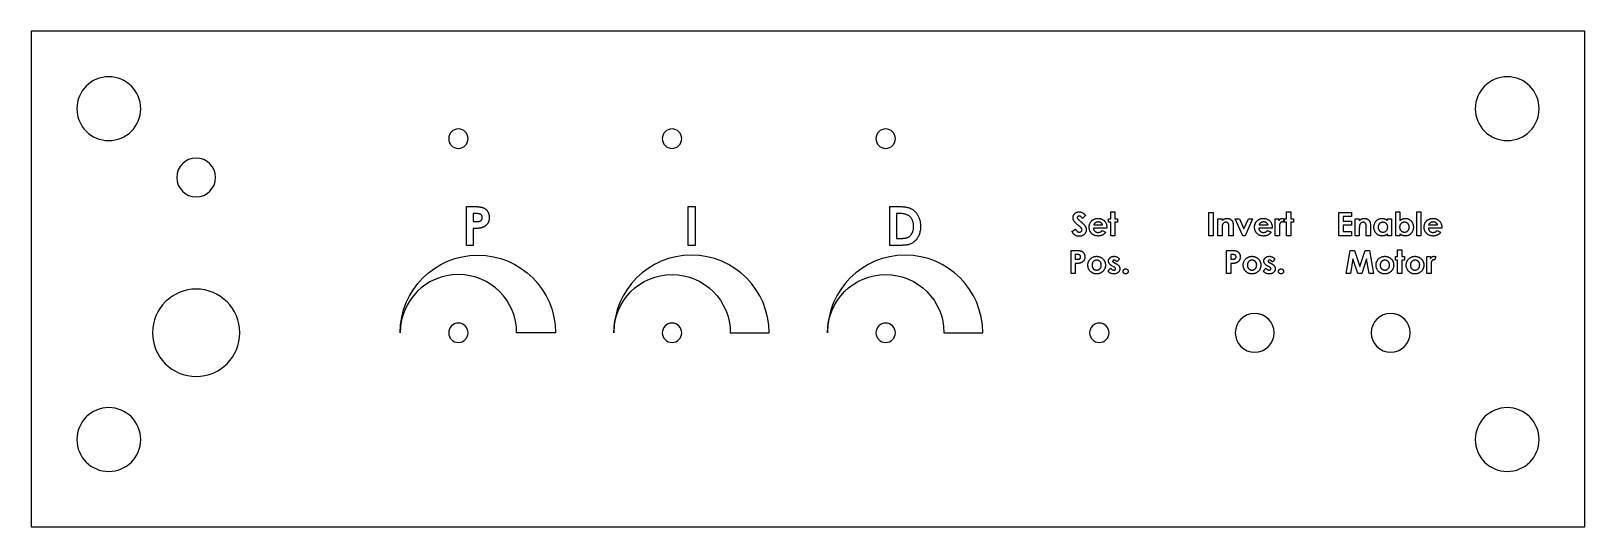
# Model space of a CAD drawing. Extents: x 0 to 254, y 0 to 81.
import ezdxf

# ---------------------------------------------------------------- set-up
doc = ezdxf.new("R2010")
doc.units = 0
doc.layers.get('0').update_dxf_attribs({"linetype": 'CONTINUOUS'})
doc.layers.add('1', color=7, linetype='CONTINUOUS')

msp = doc.modelspace()

# ---------------------------------------------------------------- linework, layer by layer
at = {"color": 7}
for points in [[(0.120758, 81.210954), (0.120758, 0.120761), (254.120758, 0.120761), (254.120758, 81.210954)], [(18.040458, 68.510949)], [(246.640458, 68.510949)], [(71.558258, 63.620761)], [(106.483258, 63.620761)], [(141.408258, 63.620761)], [(30.283258, 57.270761)], [(108.681335, 52.508261), (108.681335, 46.158261), (107.541592, 46.158261), (107.541592, 52.508261)], [(177.285758, 49.94384), (177.285758, 47.745761), (176.601911, 47.745761), (176.601911, 49.94384), (176.25999, 49.94384), (176.25999, 50.529998), (176.601911, 50.529998), (176.601911, 51.653445), (177.285758, 51.653445), (177.285758, 50.529998), (177.725374, 50.529998), (177.725374, 49.94384)], [(193.331719, 51.555761), (193.331719, 47.745761), (192.647874, 47.745761), (192.647874, 51.555761)], [(206.031719, 49.94384), (206.031719, 47.745761), (205.347874, 47.745761), (205.347874, 49.94384), (205.005951, 49.94384), (205.005951, 50.529998), (205.347874, 50.529998), (205.347874, 51.653445), (206.031719, 51.653445), (206.031719, 50.529998), (206.471335, 50.529998), (206.471335, 49.94384)], [(215.971911, 51.555761), (215.971911, 50.871919), (214.604219, 50.871919), (214.604219, 50.139235), (215.971911, 50.139235), (215.971911, 49.455366), (214.604219, 49.455366), (214.604219, 48.429603), (215.971911, 48.429603), (215.971911, 47.745761), (213.920374, 47.745761), (213.920374, 51.555761)], [(227.304219, 47.745761), (226.620374, 47.745761), (226.620374, 51.653445), (227.304219, 51.653445)], [(144.370828, 49.513866)], [(145.504212, 48.88548)], [(199.107777, 50.529998), (199.803835, 50.529998), (198.584209, 47.745761), (198.190387, 47.745761), (196.970758, 50.529998), (197.666816, 50.529998), (198.387298, 48.886777)], [(228.756631, 49.783582)], [(217.646419, 41.542314), (216.979365, 41.542314), (216.191719, 43.948726), (215.785687, 41.542314), (215.092682, 41.542314), (215.736077, 45.352314), (216.445872, 45.352314), (217.315182, 42.694759), (218.190596, 45.352314), (218.893522, 45.352314), (219.537682, 41.542314), (218.84544, 41.542314), (218.438643, 43.948726)], [(224.617682, 44.326524), (224.617682, 43.740366), (224.178066, 43.740366), (224.178066, 41.542314), (223.494219, 41.542314), (223.494219, 43.740366), (223.152298, 43.740366), (223.152298, 44.326524), (223.494219, 44.326524), (223.494219, 45.449998), (224.178066, 45.449998), (224.178066, 44.326524)], [(104.895758, 41.395761)], [(178.961767, 41.501092)], [(204.03665, 41.993349)], [(221.49458, 42.132176)], [(226.428041, 42.132176)], [(34.252008, 31.870761)], [(71.558258, 31.870761)], [(106.483258, 31.870761)], [(141.408258, 31.870761)], [(176.333258, 31.870761)], [(203.320758, 31.870761)], [(225.545758, 31.870761)], [(18.040458, 14.408261)], [(246.640458, 14.408261)]]:
    msp.add_lwpolyline(points, close=True, dxfattribs=at)
for points in [[(72.413066, 46.158261), (71.273323, 46.158261), (71.273323, 52.508261), (72.545358, 52.508261)], [(141.929793, 46.158208), (140.47204, 46.158235), (140.47204, 52.508235), (141.908168, 52.508235)], [(142.04682, 51.368463), (141.611784, 51.368489), (141.611784, 47.29798), (142.207097, 47.29798)], [(172.498811, 51.046544), (171.987453, 50.578681)], [(223.884985, 48.049556), (223.884985, 47.745788), (223.201137, 47.745788), (223.201137, 51.653472), (223.884985, 51.653472), (223.884985, 50.205645)], [(72.638211, 48.927628), (72.413061, 48.927628), (72.413066, 46.158261)], [(170.251893, 48.459422), (170.85333, 48.820366)], [(175.966911, 49.095903), (175.96453, 48.966893), (173.76879, 48.966893)], [(175.199066, 48.572293), (175.771482, 48.299825)], [(194.797103, 47.745761), (194.113258, 47.745761), (194.113258, 50.529998), (194.797103, 50.529998), (194.797103, 50.235384)], [(194.796937, 48.853889), (194.797103, 47.745761)], [(194.799318, 49.050025), (194.79773, 48.956918)], [(196.604414, 49.571254), (196.604414, 47.745629), (195.920569, 47.745629), (195.920569, 48.954563)], [(203.003258, 49.095903), (203.000877, 48.966893), (200.805137, 48.966893)], [(202.235414, 48.572293), (202.807829, 48.299825)], [(204.173201, 49.008803), (204.175582, 48.873045), (204.175537, 47.745761), (203.49169, 47.745761), (203.49169, 50.529998), (204.077845, 50.529998), (204.077845, 50.18731)], [(204.509066, 49.989534), (204.509095, 49.989772)], [(204.957074, 50.510101), (204.744899, 49.930823)], [(217.241911, 47.745761), (216.558066, 47.745761), (216.558066, 50.529998), (217.241911, 50.529998), (217.241911, 50.235384)], [(217.241744, 48.853889), (217.241911, 47.745761)], [(217.244126, 49.050025), (217.242538, 48.956918)], [(219.049222, 49.571254), (219.049222, 47.745629), (218.365377, 47.745629), (218.365377, 48.954563)], [(221.833451, 50.529998), (222.517298, 50.529998), (222.517298, 47.745761), (221.833451, 47.745761), (221.833451, 48.049529)], [(221.833453, 50.216308), (221.833451, 50.529998)], [(221.878467, 49.232137), (221.878488, 49.232508)], [(224.70164, 48.335359), (224.701634, 48.335623)], [(224.903885, 50.572649), (224.90389, 50.572755)], [(230.723451, 49.095903), (230.721069, 48.966893), (228.525327, 48.966893)], [(228.574219, 49.504235), (230.039606, 49.504235)], [(229.955603, 48.572293), (230.528019, 48.299825)], [(174.380131, 47.702819), (174.380176, 47.703004)], [(201.416475, 47.702819), (201.41652, 47.703004)], [(229.136665, 47.702819), (229.136713, 47.703004)], [(170.948734, 43.203924), (170.813643, 43.203924), (170.813643, 41.542737), (170.129798, 41.542737), (170.129798, 45.352737), (170.893018, 45.352737)], [(172.373716, 44.175077), (172.373676, 44.174653)], [(176.92933, 43.51801), (176.929333, 43.517508)], [(177.162116, 43.34201), (177.409401, 43.216809)], [(178.042877, 43.897158), (177.624632, 43.447737)], [(196.348734, 43.203924), (196.213643, 43.203924), (196.213643, 41.542737), (195.529798, 41.542737), (195.529798, 45.352737), (196.293018, 45.352737)], [(196.428876, 44.669636), (196.213643, 44.668445)], [(196.213643, 44.668445), (196.213643, 43.886919), (196.455583, 43.886919)], [(197.773716, 44.175077), (197.773676, 44.174653)], [(202.32933, 43.51801), (202.329336, 43.517508)], [(202.562116, 43.34201), (202.809401, 43.216809)], [(203.442877, 43.897158), (203.024632, 43.447737)], [(228.965035, 42.669571), (228.96499, 41.542314), (228.281143, 41.542314), (228.281143, 44.326524), (228.867298, 44.326524), (228.867298, 43.983836)], [(229.746527, 44.306654), (229.534352, 43.727375)], [(175.744045, 42.840413), (175.74406, 42.840545)], [(176.137872, 41.961546), (176.552299, 42.421736)], [(177.114044, 42.650733), (176.887359, 42.765218)], [(201.144047, 42.840413), (201.14406, 42.840545)], [(201.537872, 41.961546), (201.952299, 42.421736)], [(202.514047, 42.650733), (202.287359, 42.765218)], [(222.85616, 42.840413), (222.856176, 42.840545)], [(227.789626, 42.840413), (227.789639, 42.840545)], [(228.962625, 42.805038), (228.965035, 42.669571)], [(85.845758, 31.870761), (79.495758, 31.870761)], [(114.420758, 31.870761), (120.770758, 31.870761)], [(149.345758, 31.870761), (155.695758, 31.870761)]]:
    msp.add_lwpolyline(points, dxfattribs=at)
at = {"color": 1}
msp.add_lwpolyline([(72.771781, 51.36841), (72.413066, 51.368463), (72.413066, 50.065892), (72.816302, 50.065892)], dxfattribs=at)
msp.add_lwpolyline([(73.873355, 50.794767)], close=True, dxfattribs=at)
at = {"color": 7}
for points in [[(12.820758, 73.730646), (9.937999, 73.730646), (7.601058, 71.393717), (7.601058, 68.510949)], [(18.040458, 68.510949), (18.040458, 71.393717), (15.703518, 73.730646), (12.820758, 73.730646)], [(241.420758, 73.730646), (238.537999, 73.730646), (236.201058, 71.393717), (236.201058, 68.510949)], [(246.640458, 68.510949), (246.640458, 71.393717), (244.303518, 73.730646), (241.420758, 73.730646)], [(7.601058, 68.510949), (7.601058, 65.628181), (9.937999, 63.291249), (12.820758, 63.291249)], [(12.820758, 63.291249), (15.703518, 63.291249), (18.040458, 65.628181), (18.040458, 68.510949)], [(236.201058, 68.510949), (236.201058, 65.628181), (238.537999, 63.291249), (241.420758, 63.291249)], [(241.420758, 63.291249), (244.303518, 63.291249), (246.640458, 65.628181), (246.640458, 68.510949)], [(69.970758, 65.208261), (69.094006, 65.208261), (68.383258, 64.497511), (68.383258, 63.620761)], [(68.383258, 63.620761), (68.383258, 62.744011), (69.094006, 62.033261), (69.970758, 62.033261)], [(71.558258, 63.620761), (71.558258, 64.497511), (70.847511, 65.208261), (69.970758, 65.208261)], [(69.970758, 62.033261), (70.847511, 62.033261), (71.558258, 62.744011), (71.558258, 63.620761)], [(104.895758, 65.208261), (104.019007, 65.208261), (103.308258, 64.497511), (103.308258, 63.620761)], [(103.308258, 63.620761), (103.308258, 62.744011), (104.019007, 62.033261), (104.895758, 62.033261)], [(106.483258, 63.620761), (106.483258, 64.497511), (105.77251, 65.208261), (104.895758, 65.208261)], [(104.895758, 62.033261), (105.77251, 62.033261), (106.483258, 62.744011), (106.483258, 63.620761)], [(139.820758, 65.208261), (138.944007, 65.208261), (138.233258, 64.497511), (138.233258, 63.620761)], [(138.233258, 63.620761), (138.233258, 62.744011), (138.944007, 62.033261), (139.820758, 62.033261)], [(141.408258, 63.620761), (141.408258, 64.497511), (140.69751, 65.208261), (139.820758, 65.208261)], [(139.820758, 62.033261), (140.69751, 62.033261), (141.408258, 62.744011), (141.408258, 63.620761)], [(27.108258, 60.445761), (25.354754, 60.445761), (23.933258, 59.024261), (23.933258, 57.270761)], [(30.283258, 57.270761), (30.283258, 59.024261), (28.861763, 60.445761), (27.108258, 60.445761)], [(23.933258, 57.270761), (23.933258, 55.517262), (25.354754, 54.095761), (27.108258, 54.095761)], [(27.108258, 54.095761), (28.861763, 54.095761), (30.283258, 55.517262), (30.283258, 57.270761)], [(72.545358, 52.508261), (72.628472, 52.508261), (72.711585, 52.508261), (72.794678, 52.505615)], [(72.794678, 52.505615), (72.871888, 52.502969), (72.94908, 52.501117), (73.026188, 52.496619)], [(73.026188, 52.496619), (73.09707, 52.492651), (73.16788, 52.487359), (73.238617, 52.481274)], [(73.238617, 52.481274), (73.304032, 52.475717), (73.369384, 52.469103), (73.434511, 52.460901)], [(73.434511, 52.460901), (73.493643, 52.453492), (73.55259, 52.444497), (73.611325, 52.434204)], [(73.611325, 52.434204), (73.664583, 52.424944), (73.717669, 52.414625), (73.770329, 52.402401)], [(73.770329, 52.402401), (73.817827, 52.391289), (73.864983, 52.378853), (73.911523, 52.364222)], [(73.911523, 52.364222), (73.953264, 52.351257), (73.99451, 52.336441), (74.034912, 52.319719)], [(74.034912, 52.319719), (74.072425, 52.304109), (74.10921, 52.286937), (74.145579, 52.26884)], [(74.145579, 52.26884), (74.181438, 52.251113), (74.216892, 52.232274), (74.251159, 52.211584)], [(74.251159, 52.211584), (74.285179, 52.190946), (74.318024, 52.168589), (74.350377, 52.145438)], [(74.350377, 52.145438), (74.382127, 52.122684), (74.413406, 52.099321), (74.443235, 52.074212)], [(74.443235, 52.074212), (74.473287, 52.048812), (74.50187, 52.021825), (74.529733, 51.99407)], [(74.529733, 51.99407), (74.5578, 51.966103), (74.585137, 51.937423), (74.611143, 51.907578)], [(74.611143, 51.907578), (74.637495, 51.877309), (74.66249, 51.84585), (74.686194, 51.813439)], [(74.686194, 51.813439), (74.710377, 51.780392), (74.7332, 51.746393), (74.754883, 51.71168)], [(74.754883, 51.71168), (74.776923, 51.676385), (74.797772, 51.640348), (74.817213, 51.603545)], [(74.817213, 51.603545), (74.836528, 51.566979), (74.854461, 51.529673), (74.870638, 51.491626)], [(74.870638, 51.491626), (74.887122, 51.452838), (74.901787, 51.413283), (74.91516, 51.373304)], [(74.91516, 51.373304), (74.928786, 51.332585), (74.941062, 51.291442), (74.952048, 51.249929)], [(74.952048, 51.249929), (74.963293, 51.207464), (74.973161, 51.164601), (74.981305, 51.121448)], [(74.981305, 51.121448), (74.989666, 51.077209), (74.996201, 51.032627), (75.001652, 50.987886)], [(75.001652, 50.987886), (75.007314, 50.941372), (75.011812, 50.894726), (75.014378, 50.847974)], [(75.014378, 50.847974), (75.017024, 50.800111), (75.017606, 50.752169), (75.018188, 50.704385)], [(141.908168, 52.508235), (142.020131, 52.508235), (142.132094, 52.505589), (142.243986, 52.503208)], [(142.3343, 51.36079), (142.238591, 51.365817), (142.142705, 51.36714), (142.04682, 51.368463)], [(142.243986, 52.503208), (142.348382, 52.500033), (142.452717, 52.494212), (142.556906, 52.486803)], [(142.6027, 51.336713), (142.51352, 51.347825), (142.423987, 51.356027), (142.3343, 51.36079)], [(142.556906, 52.486803), (142.654167, 52.47966), (142.7513, 52.470928), (142.848202, 52.460081)], [(142.849474, 51.29729), (142.767796, 51.313694), (142.6854, 51.32642), (142.6027, 51.336713)], [(142.848202, 52.460081), (142.938368, 52.450026), (143.028332, 52.437856), (143.117874, 52.423198)], [(143.077169, 51.241304), (143.00211, 51.263264), (142.926108, 51.281891), (142.849474, 51.29729)], [(143.283238, 51.170078), (143.215948, 51.197515), (143.146966, 51.220878), (143.077169, 51.241304)], [(143.117874, 52.423198), (143.200599, 52.409704), (143.282964, 52.393723), (143.364649, 52.374858)], [(143.468956, 51.082316), (143.408526, 51.114754), (143.346633, 51.144228), (143.283238, 51.170078)], [(143.364649, 52.374858), (143.439921, 52.357396), (143.514616, 52.337578), (143.588527, 52.315062)], [(143.635592, 50.979287), (143.582897, 51.017731), (143.526592, 51.051359), (143.468956, 51.082316)], [(143.588527, 52.315062), (143.656788, 52.29416), (143.72438, 52.271247), (143.790781, 52.245107)], [(143.780605, 50.859695), (143.733374, 50.90105), (143.686145, 50.942378), (143.635592, 50.979287)], [(143.920529, 50.710867), (143.876397, 50.762673), (143.828501, 50.811197), (143.780605, 50.859695)], [(143.790781, 52.245107), (143.851731, 52.221029), (143.911677, 52.194492), (143.970137, 52.164964)], [(143.970137, 52.164964), (144.026576, 52.136469), (144.08163, 52.105248), (144.135502, 52.072122)], [(144.135502, 52.072122), (144.189418, 52.038943), (144.242151, 52.003886), (144.293234, 51.966527)], [(144.293234, 51.966527), (144.344882, 51.928771), (144.394843, 51.888713), (144.443335, 51.846962)], [(144.443335, 51.846962), (144.492461, 51.804655), (144.540079, 51.760602), (144.585802, 51.71467)], [(144.585802, 51.71467), (144.632591, 51.66768), (144.677397, 51.618706), (144.720638, 51.568382)], [(144.720638, 51.568382), (144.765285, 51.516444), (144.808264, 51.463051), (144.849114, 51.408124)], [(144.849114, 51.408124), (144.890936, 51.351847), (144.930526, 51.293929), (144.968685, 51.235113)], [(144.968685, 51.235113), (145.008152, 51.174258), (145.046087, 51.112452), (145.081896, 51.049402)], [(145.081896, 51.049402), (145.118522, 50.984923), (145.152924, 50.919147), (145.184931, 50.852234)], [(145.184931, 50.852234), (145.217062, 50.785056), (145.24678, 50.716741), (145.273974, 50.647447)], [(170.451851, 50.784739), (170.454682, 50.816224), (170.459498, 50.847551), (170.465583, 50.878639)], [(170.465583, 50.878639), (170.471563, 50.909225), (170.478812, 50.939573), (170.487729, 50.969444)], [(170.487729, 50.969444), (170.49654, 50.998998), (170.507017, 51.02805), (170.519021, 51.056466)], [(170.519021, 51.056466), (170.531033, 51.084882), (170.54458, 51.112637), (170.559471, 51.139651)], [(170.559471, 51.139651), (170.574631, 51.167194), (170.591178, 51.19397), (170.60908, 51.219793)], [(170.60908, 51.219793), (170.627389, 51.246252), (170.647093, 51.271599), (170.667849, 51.296099)], [(170.667849, 51.296099), (170.689148, 51.321234), (170.71154, 51.345497), (170.735014, 51.368621)], [(170.735014, 51.368621), (170.758641, 51.391905), (170.783343, 51.41405), (170.809044, 51.435005)], [(170.809044, 51.435005), (170.834285, 51.455643), (170.860503, 51.475037), (170.887657, 51.493028)], [(170.887657, 51.493028), (170.914288, 51.510756), (170.941825, 51.526948), (170.970086, 51.541871)], [(170.970086, 51.541871), (170.998385, 51.556687), (171.02741, 51.570366), (171.057091, 51.582325)], [(171.057091, 51.582325), (171.087031, 51.594232), (171.117638, 51.604815), (171.148679, 51.613599)], [(171.152489, 50.811488), (171.145187, 50.797201), (171.13971, 50.782067), (171.136456, 50.766456)], [(171.148679, 51.613599), (171.180088, 51.622595), (171.211941, 51.630003), (171.24408, 51.635824)], [(171.179966, 50.85271), (171.169595, 50.839746), (171.16007, 50.826199), (171.152489, 50.811488)], [(171.217362, 50.892398), (171.203736, 50.880227), (171.191354, 50.866998), (171.179966, 50.85271)], [(171.263919, 50.925973), (171.247382, 50.916184), (171.231692, 50.905071), (171.217362, 50.892398)], [(171.24408, 51.635824), (171.276918, 51.641909), (171.310054, 51.646143), (171.343299, 51.648789)], [(171.315819, 50.950315), (171.297801, 50.943965), (171.280439, 50.935498), (171.263919, 50.925973)], [(171.374586, 50.964867), (171.35461, 50.961957), (171.33484, 50.957194), (171.315819, 50.950315)], [(171.343299, 51.648789), (171.377819, 51.651434), (171.412458, 51.652493), (171.447095, 51.653287)], [(171.439462, 50.969365), (171.417766, 50.969418), (171.396051, 50.966719), (171.374586, 50.964867)], [(171.508915, 50.96328), (171.486002, 50.966984), (171.462729, 50.968307), (171.439462, 50.969365)], [(171.447095, 51.653287), (171.491984, 51.650641), (171.536873, 51.650112), (171.581419, 51.64482)], [(171.578368, 50.945023), (171.555746, 50.952961), (171.532521, 50.959575), (171.508915, 50.96328)], [(171.647821, 50.91449), (171.625464, 50.926397), (171.602254, 50.936451), (171.578368, 50.945023)], [(171.581419, 51.64482), (171.625615, 51.639793), (171.669469, 51.631326), (171.712694, 51.620478)], [(171.716509, 50.87176), (171.694576, 50.887371), (171.671668, 50.901896), (171.647821, 50.91449)], [(171.712694, 51.620478), (171.756216, 51.60963), (171.799099, 51.596137), (171.840914, 51.580023)], [(171.784436, 50.816806), (171.762793, 50.836386), (171.740206, 50.854774), (171.716509, 50.87176)], [(171.852362, 50.749655), (171.830667, 50.772938), (171.808106, 50.795481), (171.784436, 50.816806)], [(171.840914, 51.580023), (171.883507, 51.563619), (171.924991, 51.544225), (171.965321, 51.522794)], [(171.965321, 51.522794), (171.986567, 51.511417), (172.007485, 51.499511), (172.027903, 51.486917)], [(172.027903, 51.486917), (172.049546, 51.473423), (172.070599, 51.459109), (172.091252, 51.444186)], [(172.091252, 51.444186), (172.113318, 51.428311), (172.134919, 51.411643), (172.156125, 51.394577)], [(172.156125, 51.394577), (172.178483, 51.376585), (172.200398, 51.358012), (172.221763, 51.338856)], [(172.221763, 51.338856), (172.244676, 51.318218), (172.266949, 51.297052), (172.288925, 51.275514)], [(172.288925, 51.275514), (172.312182, 51.25276), (172.335097, 51.229583), (172.357616, 51.206061)], [(172.357616, 51.206061), (172.381534, 51.181191), (172.404974, 51.155658), (172.427831, 51.129729)], [(172.427831, 51.129729), (172.451935, 51.102371), (172.475372, 51.074458), (172.498811, 51.046544)], [(72.845554, 48.932656), (72.776456, 48.93001), (72.707339, 48.928687), (72.638211, 48.927628)], [(73.035086, 48.940328), (72.971927, 48.937153), (72.908747, 48.934772), (72.845554, 48.932656)], [(73.205538, 48.950383), (73.148777, 48.946149), (73.09194, 48.942974), (73.035086, 48.940328)], [(73.358184, 48.964406), (73.307385, 48.958849), (73.256492, 48.954087), (73.205538, 48.950383)], [(73.493019, 48.98081), (73.448145, 48.97446), (73.403203, 48.969168), (73.358184, 48.964406)], [(73.608774, 48.99986), (73.57047, 48.992187), (73.531772, 48.986101), (73.493019, 48.98081)], [(73.706725, 49.022878), (73.674168, 49.014676), (73.641617, 49.006739), (73.608774, 48.99986)], [(73.854286, 49.068678), (73.805574, 49.052009), (73.756152, 49.037431), (73.706725, 49.022878)], [(73.994208, 49.123367), (73.948348, 49.103259), (73.901652, 49.084923), (73.854286, 49.068678)], [(74.125227, 49.186973), (74.082341, 49.164219), (74.038666, 49.14292), (73.994208, 49.123367)], [(74.248616, 49.258225), (74.208381, 49.232825), (74.167182, 49.209251), (74.125227, 49.186973)], [(74.364371, 49.337071), (74.326795, 49.309343), (74.288171, 49.283043), (74.248616, 49.258225)], [(74.472493, 49.42359), (74.437637, 49.393295), (74.401516, 49.364482), (74.364371, 49.337071)], [(74.572984, 49.518972), (74.540994, 49.485661), (74.507376, 49.453885), (74.472493, 49.42359)], [(74.664573, 49.623297), (74.635447, 49.587314), (74.605033, 49.552363), (74.572984, 49.518972)], [(74.747255, 49.733946), (74.721273, 49.695925), (74.693555, 49.659095), (74.664573, 49.623297)], [(74.819759, 49.852241), (74.797745, 49.811575), (74.773361, 49.772152), (74.747255, 49.733946)], [(74.879547, 49.976913), (74.861264, 49.934553), (74.841693, 49.892775), (74.819759, 49.852241)], [(74.930426, 50.109205), (74.915636, 50.064331), (74.898279, 50.020331), (74.879547, 49.976913)], [(74.968587, 50.247846), (74.957792, 50.201121), (74.945436, 50.154713), (74.930426, 50.109205)], [(74.996572, 50.392864), (74.989137, 50.344181), (74.979691, 50.295842), (74.968587, 50.247846)], [(75.013108, 50.545503), (75.00988, 50.494438), (75.004298, 50.443479), (74.996572, 50.392864)], [(75.018188, 50.704385), (75.017395, 50.651468), (75.016336, 50.598446), (75.013108, 50.545503)], [(144.042645, 50.546773), (144.005136, 50.603817), (143.96472, 50.659009), (143.920529, 50.710867)], [(144.145679, 50.369978), (144.114786, 50.430806), (144.080171, 50.489728), (144.042645, 50.546773)], [(144.229634, 50.17789), (144.205065, 50.243348), (144.177324, 50.307669), (144.145679, 50.369978)], [(144.186383, 48.258709), (144.205224, 48.29964), (144.222721, 48.341179), (144.238537, 48.383381)], [(144.29578, 49.970563), (144.277235, 50.040704), (144.255142, 50.109919), (144.229634, 50.17789)], [(144.238537, 48.383381), (144.254544, 48.426058), (144.268833, 48.469397), (144.281786, 48.513106)], [(144.281786, 48.513106), (144.295227, 48.558482), (144.307228, 48.604308), (144.317403, 48.650504)], [(144.342845, 49.749213), (144.330513, 49.823693), (144.315062, 49.897617), (144.29578, 49.970563)], [(144.317403, 48.650504), (144.327883, 48.698102), (144.336424, 48.746098), (144.344116, 48.794226)], [(144.37083, 49.513892), (144.365257, 49.592685), (144.355762, 49.67124), (144.342845, 49.749213)], [(144.344116, 48.794226), (144.352085, 48.844126), (144.359144, 48.894132), (144.364468, 48.94435)], [(144.364468, 48.94435), (144.370027, 48.996764), (144.373691, 49.04939), (144.375916, 49.102068)], [(144.379731, 49.264734), (144.378223, 49.347734), (144.376694, 49.430919), (144.370828, 49.513866)], [(144.375916, 49.102068), (144.378218, 49.156308), (144.378969, 49.2106), (144.379731, 49.264734)], [(145.273974, 50.647447), (145.301555, 50.577147), (145.326539, 50.505815), (145.349024, 50.433743)], [(145.349024, 50.433743), (145.371818, 50.360665), (145.39204, 50.286793), (145.410081, 50.212392)], [(145.458419, 48.540781), (145.438134, 48.429815), (145.41291, 48.319801), (145.382097, 48.211322)], [(145.410081, 50.212392), (145.428568, 50.136166), (145.444761, 50.059384), (145.458419, 49.982152)], [(145.458419, 49.982152), (145.472373, 49.903253), (145.483678, 49.823904), (145.492764, 49.744291)], [(145.504213, 48.885507), (145.494918, 48.76999), (145.479278, 48.654896), (145.458419, 48.540781)], [(145.492764, 49.744291), (145.502077, 49.662667), (145.509054, 49.580805), (145.513115, 49.498784)], [(145.519476, 49.244282), (145.516642, 49.124478), (145.513809, 49.004754), (145.504212, 48.88548)], [(145.513115, 49.498784), (145.517312, 49.414065), (145.518394, 49.329213), (145.519476, 49.244282)], [(170.306082, 48.358113), (170.287402, 48.391609), (170.269646, 48.425608), (170.251893, 48.459422)], [(170.36256, 48.263471), (170.342716, 48.294401), (170.323978, 48.326019), (170.306082, 48.358113)], [(170.422091, 48.17645), (170.401507, 48.204945), (170.381533, 48.233891), (170.36256, 48.263471)], [(170.447274, 50.687055), (170.448068, 50.719678), (170.448862, 50.752301), (170.451851, 50.784739)], [(170.457963, 50.549683), (170.451243, 50.595059), (170.449259, 50.64107), (170.447274, 50.687055)], [(170.491544, 50.411544), (170.476833, 50.456682), (170.464887, 50.502852), (170.457963, 50.549683)], [(170.546498, 50.273405), (170.525305, 50.318226), (170.506924, 50.364316), (170.491544, 50.411544)], [(170.623582, 50.13524), (170.594737, 50.179425), (170.569035, 50.225701), (170.546498, 50.273405)], [(170.674718, 50.062744), (170.656938, 50.086292), (170.639761, 50.110475), (170.623582, 50.13524)], [(170.738829, 49.982602), (170.71671, 50.008795), (170.695295, 50.035412), (170.674718, 50.062744)], [(170.816677, 49.895607), (170.790089, 49.924023), (170.763996, 49.952915), (170.738829, 49.982602)], [(170.908263, 49.800965), (170.877294, 49.83208), (170.846671, 49.863539), (170.816677, 49.895607)], [(170.85333, 48.820366), (170.875529, 48.78179), (170.89774, 48.743187), (170.922021, 48.705908)], [(171.012826, 49.698677), (170.977475, 49.732253), (170.942656, 49.766411), (170.908263, 49.800965)], [(170.922021, 48.705908), (170.944273, 48.671697), (170.968294, 48.638598), (170.993763, 48.606689)], [(170.993763, 48.606689), (171.017046, 48.577479), (171.041547, 48.549248), (171.067796, 48.52271)], [(171.131124, 49.589537), (171.09127, 49.625467), (171.051725, 49.661741), (171.012826, 49.698677)], [(171.067796, 48.52271), (171.092006, 48.498368), (171.117707, 48.475217), (171.14488, 48.454024)], [(171.136456, 50.766456), (171.133254, 50.75111), (171.132196, 50.735526), (171.131111, 50.719863)], [(171.131111, 50.719863), (171.131905, 50.703988), (171.132434, 50.688087), (171.134921, 50.672476)], [(171.2624, 49.473543), (171.218251, 49.511749), (171.174505, 49.550458), (171.131124, 49.589537)], [(171.134921, 50.672476), (171.137302, 50.656601), (171.141774, 50.641097), (171.147145, 50.625909)], [(171.14488, 48.454024), (171.170068, 48.434445), (171.196511, 48.416374), (171.224255, 48.400605)], [(171.147145, 50.625909), (171.152622, 50.610299), (171.159157, 50.595271), (171.166988, 50.580904)], [(171.166988, 50.580904), (171.175191, 50.565823), (171.184821, 50.551614), (171.19446, 50.53738)], [(171.19446, 50.53738), (171.203218, 50.526267), (171.211976, 50.515155), (171.221172, 50.504572)], [(171.221172, 50.504572), (171.233132, 50.490549), (171.245805, 50.477346), (171.258569, 50.464117)], [(171.224255, 48.400605), (171.250396, 48.385788), (171.277685, 48.372929), (171.305921, 48.362452)], [(171.258569, 50.464117), (171.274682, 50.447448), (171.290903, 50.430806), (171.307416, 50.414507)], [(171.407413, 49.349903), (171.358917, 49.390914), (171.310422, 49.431951), (171.2624, 49.473543)], [(171.305921, 48.362452), (171.333411, 48.352133), (171.361798, 48.344196), (171.390638, 48.339433)], [(171.307416, 50.414507), (171.326995, 50.395193), (171.346998, 50.376249), (171.366947, 50.357278)], [(171.366947, 50.357278), (171.390019, 50.335318), (171.413046, 50.313278), (171.4364, 50.291635)], [(171.390638, 48.339433), (171.419343, 48.334671), (171.448495, 48.333348), (171.477646, 48.33176)], [(171.48374, 49.285028), (171.458445, 49.306723), (171.432929, 49.32834), (171.407413, 49.349903)], [(171.4364, 50.291635), (171.463076, 50.267029), (171.490193, 50.242634), (171.517302, 50.218372)], [(171.477646, 48.33176), (171.507298, 48.33184), (171.536947, 48.334406), (171.566179, 48.338639)], [(171.552431, 49.224729), (171.529756, 49.245102), (171.506827, 49.265131), (171.48374, 49.285028)], [(171.517302, 50.218372), (171.548047, 50.190829), (171.578781, 50.163312), (171.609652, 50.135928)], [(171.614251, 49.168241), (171.593798, 49.187291), (171.573216, 49.206102), (171.552431, 49.224729)], [(171.566179, 48.338639), (171.593661, 48.342873), (171.620767, 48.350017), (171.64708, 48.359277)], [(171.609652, 50.135928), (171.643633, 50.105792), (171.677777, 50.075841), (171.711922, 50.045863)], [(171.669202, 49.116356), (171.651025, 49.133818), (171.632705, 49.151096), (171.614251, 49.168241)], [(171.64708, 48.359277), (171.67248, 48.368273), (171.697142, 48.379385), (171.720349, 48.392879)], [(171.717287, 49.069022), (171.701492, 49.085161), (171.685418, 49.100772), (171.669202, 49.116356)], [(171.711922, 50.045863), (171.743971, 50.018135), (171.776022, 49.990407), (171.80809, 49.962678)], [(171.758502, 49.025524), (171.745087, 49.040341), (171.731308, 49.054814), (171.717287, 49.069022)], [(171.720349, 48.392879), (171.743949, 48.406637), (171.766058, 48.422989), (171.786751, 48.440954)], [(171.792082, 48.986604), (171.781208, 48.999833), (171.76999, 49.012798), (171.758502, 49.025524)], [(171.786751, 48.440954), (171.806648, 48.458152), (171.825227, 48.476964), (171.841702, 48.497442)], [(171.818795, 48.952261), (171.810222, 48.963903), (171.801279, 48.97528), (171.792082, 48.986604)], [(171.80809, 49.962678), (171.836879, 49.937808), (171.865682, 49.912937), (171.894333, 49.887881)], [(171.860009, 48.887385), (171.847865, 48.909875), (171.833921, 48.931571), (171.818795, 48.952261)], [(171.841702, 48.497442), (171.856916, 48.516492), (171.870346, 48.536759), (171.88139, 48.558482)], [(171.920289, 50.67028), (171.898805, 50.697664), (171.876096, 50.724123), (171.852362, 50.749655)], [(171.88901, 48.822509), (171.88094, 48.844734), (171.87123, 48.86651), (171.860009, 48.887385)], [(171.88139, 48.558482), (171.891867, 48.579119), (171.900202, 48.600921), (171.905044, 48.623358)], [(171.906552, 48.757634), (171.902848, 48.779594), (171.89663, 48.801396), (171.88901, 48.822509)], [(171.894333, 49.887881), (171.919839, 49.865656), (171.945239, 49.84314), (171.970655, 49.820729)], [(171.905044, 48.623358), (171.909965, 48.646112), (171.911314, 48.669448), (171.912664, 48.692784)], [(171.912664, 48.692784), (171.911341, 48.71448), (171.910282, 48.736255), (171.906552, 48.757634)], [(171.987453, 50.578681), (171.965546, 50.609585), (171.943644, 50.640488), (171.920289, 50.67028)], [(171.970655, 49.820729), (171.992827, 49.80115), (172.015004, 49.78165), (172.037055, 49.761965)], [(172.037055, 49.761965), (172.055999, 49.745032), (172.074853, 49.728019), (172.093533, 49.710822)], [(172.093533, 49.710822), (172.108905, 49.696799), (172.124137, 49.682405), (172.139327, 49.668091)], [(172.139327, 49.668091), (172.15163, 49.65645), (172.163907, 49.644808), (172.175961, 49.632981)], [(172.175961, 49.632981), (172.18493, 49.62425), (172.19382, 49.615254), (172.202673, 49.606258)], [(172.202673, 49.606258), (172.23631, 49.569852), (172.269946, 49.533445), (172.301892, 49.495583)], [(172.301892, 49.495583), (172.331359, 49.460658), (172.359386, 49.424489), (172.385847, 49.38721)], [(172.385847, 49.38721), (172.41003, 49.353131), (172.432922, 49.3181), (172.453774, 49.281879)], [(172.453774, 49.281879), (172.473141, 49.24825), (172.490754, 49.21359), (172.506436, 49.178083)], [(172.517133, 48.302683), (172.503904, 48.27043), (172.489294, 48.238759), (172.472866, 48.208041)], [(172.506436, 49.178083), (172.521518, 49.143978), (172.534789, 49.109053), (172.546124, 49.07352)], [(172.552244, 48.401901), (172.542428, 48.36822), (172.530468, 48.335147), (172.517133, 48.302683)], [(172.546124, 49.07352), (172.557474, 49.03796), (172.566867, 49.001765), (172.574363, 48.965146)], [(172.576665, 48.507232), (172.570103, 48.471751), (172.562324, 48.436482), (172.552244, 48.401901)], [(172.574363, 48.965146), (172.582089, 48.927337), (172.587804, 48.889079), (172.591164, 48.850661)], [(172.591931, 48.617113), (172.588835, 48.580283), (172.583411, 48.543639), (172.576665, 48.507232)], [(172.591164, 48.850661), (172.594577, 48.811344), (172.595556, 48.771868), (172.596508, 48.732366)], [(172.596508, 48.732366), (172.595715, 48.693895), (172.595185, 48.655399), (172.591931, 48.617113)], [(173.084987, 49.1226), (173.086046, 49.173797), (173.087104, 49.224994), (173.091099, 49.276032)], [(173.091099, 48.972978), (173.087157, 49.02272), (173.086072, 49.072647), (173.084987, 49.1226)], [(173.091099, 49.276032), (173.094909, 49.325377), (173.101365, 49.374563), (173.110176, 49.423325)], [(173.110176, 48.829494), (173.101418, 48.876961), (173.094909, 48.924877), (173.091099, 48.972978)], [(173.110176, 49.423325), (173.118669, 49.470368), (173.129358, 49.516988), (173.14223, 49.562999)], [(173.14223, 48.692096), (173.129345, 48.73734), (173.118709, 48.783219), (173.110176, 48.829494)], [(173.14223, 49.562999), (173.154877, 49.608163), (173.169657, 49.652745), (173.186497, 49.69656)], [(173.186497, 48.561604), (173.169538, 48.604308), (173.154822, 48.647911), (173.14223, 48.692096)], [(173.186497, 49.69656), (173.203193, 49.739952), (173.221893, 49.782577), (173.242975, 49.82401)], [(173.242975, 48.437964), (173.222073, 48.478181), (173.203211, 48.519456), (173.186497, 48.561604)], [(173.242975, 49.82401), (173.26393, 49.865179), (173.287211, 49.905132), (173.312429, 49.94384)], [(173.312429, 48.319642), (173.287214, 48.357822), (173.26406, 48.39735), (173.242975, 48.437964)], [(173.312429, 49.94384), (173.338014, 49.983078), (173.36556, 50.021019), (173.394857, 50.057558)], [(173.394857, 48.208226), (173.365517, 48.243945), (173.337913, 48.281093), (173.312429, 48.319642)], [(173.394857, 50.057558), (173.42463, 50.094705), (173.456203, 50.130398), (173.489496, 50.164423)], [(173.489496, 50.164423), (173.522754, 50.198369), (173.557729, 50.230648), (173.594059, 50.26134)], [(173.594059, 50.26134), (173.629569, 50.291344), (173.66637, 50.319813), (173.704724, 50.34606)], [(173.704724, 50.34606), (173.742511, 50.371989), (173.78181, 50.39559), (173.822259, 50.417047)], [(173.76879, 48.966893), (173.773261, 48.941493), (173.777733, 48.915854), (173.783289, 48.89056)], [(173.783289, 48.89056), (173.788634, 48.866219), (173.794984, 48.841956), (173.802365, 48.818064)], [(173.802365, 48.818064), (173.809536, 48.794781), (173.817685, 48.771921), (173.826786, 48.749379)], [(173.822259, 50.417047), (173.862701, 50.438479), (173.904294, 50.457687), (173.946667, 50.475044)], [(173.826786, 48.749379), (173.835571, 48.727683), (173.845254, 48.706225), (173.85579, 48.68527)], [(173.85579, 48.68527), (173.866109, 48.664633), (173.877248, 48.644524), (173.889371, 48.624972)], [(173.889371, 48.624972), (173.90141, 48.605392), (173.914427, 48.586686), (173.928297, 48.568483)], [(173.928297, 48.568483), (173.942214, 48.550227), (173.956988, 48.532658), (173.972561, 48.515831)], [(173.946667, 50.475044), (173.98914, 50.492507), (174.032394, 50.507958), (174.076413, 50.520843)], [(173.972561, 48.515831), (173.988092, 48.499162), (174.004388, 48.482996), (174.021409, 48.467756)], [(174.021409, 48.467756), (174.038527, 48.45241), (174.056342, 48.437885), (174.074833, 48.424232)], [(174.074833, 48.424232), (174.09301, 48.410738), (174.111838, 48.398303), (174.131311, 48.386847)], [(174.076413, 50.520843), (174.121307, 50.534073), (174.166998, 50.544391), (174.213031, 50.552884)], [(174.131311, 48.386847), (174.150838, 48.375469), (174.171031, 48.365151), (174.191607, 48.355546)], [(174.191607, 48.355546), (174.212351, 48.346021), (174.233472, 48.33729), (174.254954, 48.329617)], [(174.213031, 50.552884), (174.260544, 50.56188), (174.308421, 50.568759), (174.356517, 50.572728)], [(174.254954, 48.329617), (174.276994, 48.32168), (174.29942, 48.3148), (174.322118, 48.30898)], [(174.322118, 48.30898), (174.345534, 48.302894), (174.369233, 48.298132), (174.393098, 48.294428)], [(174.356517, 50.572728), (174.406224, 50.576962), (174.456167, 50.577755), (174.506107, 50.578814)], [(174.393098, 48.294428), (174.417651, 48.290459), (174.442355, 48.287813), (174.467128, 48.285961)], [(174.467128, 48.285961), (174.493031, 48.283315), (174.519005, 48.283315), (174.544985, 48.282786)], [(174.506107, 50.578814), (174.558822, 50.57884), (174.611538, 50.576168), (174.664092, 50.572728)], [(174.544985, 48.282786), (174.576335, 48.282918), (174.607686, 48.285696), (174.638862, 48.287548)], [(174.638862, 48.287548), (174.669082, 48.290459), (174.699139, 48.295221), (174.728923, 48.301307)], [(174.664092, 50.572728), (174.71472, 50.569024), (174.765195, 50.562409), (174.815209, 50.553678)], [(174.728923, 48.301307), (174.75803, 48.307392), (174.786877, 48.314536), (174.815167, 48.323532)], [(174.815167, 48.323532), (174.84372, 48.332528), (174.871705, 48.343375), (174.899122, 48.355573)], [(174.815209, 50.553678), (174.863241, 50.545212), (174.910848, 50.534364), (174.95793, 50.521637)], [(174.899122, 48.355573), (174.926506, 48.367744), (174.953319, 48.381237), (174.979259, 48.396028)], [(174.95793, 50.521637), (175.00392, 50.509202), (175.04941, 50.49465), (175.093783, 50.477346)], [(174.979259, 48.396028), (175.005558, 48.411109), (175.030971, 48.42783), (175.05558, 48.445637)], [(175.05558, 48.445637), (175.08098, 48.463893), (175.105512, 48.483552), (175.128851, 48.504401)], [(175.093783, 50.477346), (175.137273, 50.460413), (175.179694, 50.440728), (175.221241, 50.419349)], [(175.128851, 48.504401), (175.153114, 48.526097), (175.176095, 48.549221), (175.199066, 48.572293)], [(175.221241, 50.419349), (175.262532, 50.398183), (175.302963, 50.375217), (175.34183, 50.349896)], [(175.34183, 50.349896), (175.381015, 50.324232), (175.41861, 50.296397), (175.454789, 50.266711)], [(175.454789, 50.266711), (175.491436, 50.236654), (175.526631, 50.204852), (175.560112, 50.171302)], [(175.560112, 50.171302), (175.593727, 50.137647), (175.625612, 50.10222), (175.655515, 50.065231)], [(175.655515, 50.065231), (175.684953, 50.028798), (175.712469, 49.990804), (175.737943, 49.951487)], [(175.771482, 48.299825), (175.753464, 48.274954), (175.735438, 48.25003), (175.716531, 48.225795)], [(175.737943, 49.951487), (175.763502, 49.912064), (175.786984, 49.871318), (175.808158, 49.829381)], [(175.808158, 49.829381), (175.82959, 49.786969), (175.84864, 49.743339), (175.865401, 49.698862)], [(175.865401, 49.698862), (175.882467, 49.653592), (175.897146, 49.607449), (175.909668, 49.560723)], [(175.909668, 49.560723), (175.922607, 49.51241), (175.933243, 49.463489), (175.941723, 49.414197)], [(175.941723, 49.414197), (175.950533, 49.362868), (175.956989, 49.311142), (175.960799, 49.259257)], [(175.960799, 49.259257), (175.964768, 49.204938), (175.965853, 49.150434), (175.966911, 49.095903)], [(194.79773, 48.956918), (194.797201, 48.922575), (194.797201, 48.888232), (194.796937, 48.853889)], [(194.797103, 50.235384), (194.836119, 50.265732), (194.875131, 50.29608), (194.915404, 50.324681)], [(194.801699, 49.134744), (194.800641, 49.106513), (194.799847, 49.078282), (194.799318, 49.050025)], [(194.805509, 49.209542), (194.804186, 49.184671), (194.802731, 49.159694), (194.801699, 49.134744)], [(194.809319, 49.274418), (194.807467, 49.252722), (194.806594, 49.231185), (194.805509, 49.209542)], [(194.815431, 49.330139), (194.813314, 49.311618), (194.810933, 49.293018), (194.809319, 49.274418)], [(194.821543, 49.376679), (194.818897, 49.361333), (194.817257, 49.345697), (194.815431, 49.330139)], [(194.829163, 49.414038), (194.826411, 49.401603), (194.823659, 49.389168), (194.821543, 49.376679)], [(194.865797, 49.53154), (194.851298, 49.493175), (194.840238, 49.453594), (194.829163, 49.414038)], [(194.914644, 49.635336), (194.89578, 49.601998), (194.879304, 49.567285), (194.865797, 49.53154)], [(194.974938, 49.7254), (194.952422, 49.697143), (194.932464, 49.666848), (194.914644, 49.635336)], [(194.915404, 50.324681), (194.952101, 50.35061), (194.989844, 50.375376), (195.02836, 50.398712)], [(195.048206, 49.802473), (195.021634, 49.778925), (194.997044, 49.753128), (194.974938, 49.7254)], [(195.02836, 50.398712), (195.063245, 50.419878), (195.098763, 50.43996), (195.135212, 50.458243)], [(195.131399, 49.864306), (195.101879, 49.846315), (195.074103, 49.825439), (195.048206, 49.802473)], [(195.222222, 49.908571), (195.190599, 49.896665), (195.160172, 49.881875), (195.131399, 49.864306)], [(195.135212, 50.458243), (195.168303, 50.474912), (195.202159, 50.489993), (195.236719, 50.503275)], [(195.320677, 49.9345), (195.287164, 49.929209), (195.254086, 49.920477), (195.222222, 49.908571)], [(195.236719, 50.503275), (195.269247, 50.51571), (195.302397, 50.526558), (195.335938, 50.53611)], [(195.426692, 49.943761), (195.391244, 49.941115), (195.355723, 49.940057), (195.320677, 49.9345)], [(195.335938, 50.53611), (195.368915, 50.54537), (195.402269, 50.553308), (195.435921, 50.559658)], [(195.508287, 49.938469), (195.481247, 49.941909), (195.453934, 49.942967), (195.426692, 49.943761)], [(195.435921, 50.559658), (195.469507, 50.566008), (195.50339, 50.571299), (195.537429, 50.57421)], [(195.582318, 49.922329), (195.558108, 49.929738), (195.533314, 49.935029), (195.508287, 49.938469)], [(195.537429, 50.57421), (195.571414, 50.57712), (195.605559, 50.577914), (195.639701, 50.578708)], [(195.650244, 49.895633), (195.628443, 49.906481), (195.605646, 49.915212), (195.582318, 49.922329)], [(195.639701, 50.578708), (195.674335, 50.578787), (195.708968, 50.576062), (195.743499, 50.57421)], [(195.711302, 49.858221), (195.692093, 49.872508), (195.671644, 49.884997), (195.650244, 49.895633)], [(195.764729, 49.810913), (195.748325, 49.828111), (195.730439, 49.844039), (195.711302, 49.858221)], [(195.743499, 50.57421), (195.776755, 50.571564), (195.809918, 50.567331), (195.842718, 50.561245)], [(195.809759, 49.754425), (195.79645, 49.774533), (195.78134, 49.793424), (195.764729, 49.810913)], [(195.846393, 49.687274), (195.835942, 49.710557), (195.823851, 49.733152), (195.809759, 49.754425)], [(195.842718, 50.561245), (195.874878, 50.55516), (195.906692, 50.547487), (195.938119, 50.538227)], [(195.87387, 49.610941), (195.866753, 49.637135), (195.857492, 49.662562), (195.846393, 49.687274)], [(195.884559, 49.565142), (195.881411, 49.580488), (195.877998, 49.595834), (195.87387, 49.610941)], [(195.894481, 49.509447), (195.891756, 49.527968), (195.888343, 49.546674), (195.884559, 49.565142)], [(195.902128, 49.443037), (195.900011, 49.465262), (195.897709, 49.487381), (195.894481, 49.509447)], [(195.909007, 49.365937), (195.907155, 49.391602), (195.904668, 49.417346), (195.902128, 49.443037)], [(195.913584, 49.278942), (195.912261, 49.307967), (195.911203, 49.336992), (195.909007, 49.365937)], [(195.917394, 49.181258), (195.916336, 49.213828), (195.915013, 49.246372), (195.913584, 49.278942)], [(195.919775, 49.072885), (195.919246, 49.109), (195.918717, 49.145142), (195.917394, 49.181258)], [(195.920569, 48.954563), (195.920423, 48.994012), (195.920304, 49.033435), (195.919775, 49.072885)], [(195.938119, 50.538227), (195.969123, 50.529231), (195.999748, 50.518912), (196.029707, 50.506926)], [(196.029707, 50.506926), (196.059621, 50.49502), (196.088865, 50.481262), (196.117477, 50.466498)], [(196.117477, 50.466498), (196.146232, 50.451681), (196.174347, 50.435409), (196.201432, 50.417629)], [(196.201432, 50.417629), (196.22897, 50.399638), (196.255444, 50.379873), (196.280807, 50.358865)], [(196.280807, 50.358865), (196.306763, 50.337434), (196.331567, 50.314548), (196.356364, 50.291714)], [(196.356364, 50.291714), (196.376261, 50.270548), (196.396144, 50.249407), (196.414369, 50.226865)], [(196.414369, 50.226865), (196.432731, 50.204111), (196.449402, 50.180034), (196.464743, 50.15511)], [(196.464743, 50.15511), (196.480406, 50.12971), (196.494675, 50.103463), (196.507484, 50.076502)], [(196.507484, 50.076502), (196.520819, 50.048456), (196.53254, 50.019643), (196.542591, 49.990274)], [(196.542591, 49.990274), (196.553122, 49.959477), (196.561773, 49.928071), (196.569304, 49.8964)], [(196.569304, 49.8964), (196.577268, 49.862825), (196.583988, 49.828984), (196.589147, 49.79488)], [(196.589147, 49.79488), (196.594598, 49.758949), (196.598355, 49.722754), (196.600604, 49.686506)], [(196.600604, 49.686506), (196.602985, 49.648142), (196.603699, 49.609698), (196.604414, 49.571254)], [(200.121332, 49.1226), (200.12239, 49.173797), (200.123449, 49.224994), (200.127444, 49.276032)], [(200.127444, 48.972978), (200.123502, 49.02272), (200.122417, 49.072647), (200.121332, 49.1226)], [(200.127444, 49.276032), (200.131254, 49.325377), (200.13771, 49.374563), (200.14652, 49.423325)], [(200.14652, 48.829494), (200.137763, 48.876961), (200.131254, 48.924877), (200.127444, 48.972978)], [(200.14652, 49.423325), (200.155014, 49.470368), (200.165703, 49.516988), (200.178577, 49.562999)], [(200.178577, 48.692096), (200.165692, 48.73734), (200.155056, 48.783219), (200.14652, 48.829494)], [(200.178577, 49.562999), (200.191224, 49.608163), (200.206004, 49.652745), (200.222845, 49.69656)], [(200.222845, 48.561604), (200.205885, 48.604308), (200.191166, 48.647911), (200.178577, 48.692096)], [(200.222845, 49.69656), (200.23954, 49.739952), (200.258238, 49.782577), (200.279323, 49.82401)], [(200.279323, 48.437964), (200.258421, 48.478181), (200.239559, 48.519456), (200.222845, 48.561604)], [(200.279323, 49.82401), (200.300278, 49.865179), (200.323558, 49.905132), (200.348776, 49.94384)], [(200.348776, 48.319642), (200.323561, 48.357822), (200.300407, 48.39735), (200.279323, 48.437964)], [(200.348776, 49.94384), (200.374361, 49.983078), (200.401907, 50.021019), (200.431204, 50.057558)], [(200.431204, 48.208226), (200.401865, 48.243945), (200.374261, 48.281093), (200.348776, 48.319642)], [(200.431204, 50.057558), (200.460978, 50.094705), (200.492548, 50.130398), (200.525843, 50.164423)], [(200.525843, 50.164423), (200.559099, 50.198369), (200.594076, 50.230648), (200.630404, 50.26134)], [(200.630404, 50.26134), (200.665913, 50.291344), (200.702714, 50.319813), (200.741071, 50.34606)], [(200.741071, 50.34606), (200.778859, 50.371989), (200.818155, 50.39559), (200.858607, 50.417047)], [(200.805137, 48.966893), (200.809609, 48.941493), (200.81408, 48.915854), (200.819636, 48.89056)], [(200.819636, 48.89056), (200.824981, 48.866219), (200.831331, 48.841956), (200.838713, 48.818064)], [(200.838713, 48.818064), (200.845883, 48.794781), (200.854032, 48.771921), (200.863134, 48.749379)], [(200.858607, 50.417047), (200.899046, 50.438479), (200.940641, 50.457687), (200.983011, 50.475044)], [(200.863134, 48.749379), (200.871918, 48.727683), (200.881602, 48.706225), (200.892135, 48.68527)], [(200.892135, 48.68527), (200.902454, 48.664633), (200.913593, 48.644524), (200.925718, 48.624972)], [(200.925718, 48.624972), (200.937757, 48.605392), (200.950774, 48.586686), (200.964641, 48.568483)], [(200.964641, 48.568483), (200.978558, 48.550227), (200.993333, 48.532658), (201.008909, 48.515831)], [(200.983011, 50.475044), (201.025485, 50.492507), (201.068739, 50.507958), (201.11276, 50.520843)], [(201.008909, 48.515831), (201.02444, 48.499162), (201.040735, 48.482996), (201.057753, 48.467756)], [(201.057753, 48.467756), (201.074872, 48.45241), (201.092689, 48.437885), (201.111181, 48.424232)], [(201.111181, 48.424232), (201.129358, 48.410738), (201.148183, 48.398303), (201.167659, 48.386847)], [(201.11276, 50.520843), (201.157655, 50.534073), (201.203346, 50.544391), (201.249375, 50.552884)], [(201.167659, 48.386847), (201.187185, 48.375469), (201.207378, 48.365151), (201.227955, 48.355546)], [(201.227955, 48.355546), (201.248698, 48.346021), (201.269817, 48.33729), (201.291301, 48.329617)], [(201.249375, 50.552884), (201.296892, 50.56188), (201.344768, 50.568759), (201.392861, 50.572728)], [(201.291301, 48.329617), (201.313341, 48.32168), (201.335764, 48.3148), (201.358463, 48.30898)], [(201.358463, 48.30898), (201.381879, 48.302894), (201.405577, 48.298132), (201.429443, 48.294428)], [(201.392861, 50.572728), (201.442571, 50.576962), (201.492511, 50.577755), (201.542452, 50.578814)], [(201.429443, 48.294428), (201.453996, 48.290459), (201.478703, 48.287813), (201.503476, 48.285961)], [(201.503476, 48.285961), (201.529378, 48.283315), (201.555353, 48.283315), (201.581327, 48.282786)], [(201.542452, 50.578814), (201.595167, 50.57884), (201.647885, 50.576168), (201.700437, 50.572728)], [(201.581327, 48.282786), (201.612683, 48.282918), (201.64403, 48.285696), (201.675209, 48.287548)], [(201.675209, 48.287548), (201.70543, 48.290459), (201.735486, 48.295221), (201.765268, 48.301307)], [(201.700437, 50.572728), (201.751065, 50.569024), (201.801539, 50.562409), (201.851554, 50.553678)], [(201.765268, 48.301307), (201.794377, 48.307392), (201.823222, 48.314536), (201.851511, 48.323532)], [(201.851511, 48.323532), (201.880065, 48.332528), (201.908053, 48.343375), (201.935466, 48.355573)], [(201.851554, 50.553678), (201.899586, 50.545212), (201.947195, 50.534364), (201.994278, 50.521637)], [(201.935466, 48.355573), (201.962851, 48.367744), (201.989664, 48.381237), (202.015606, 48.396028)], [(201.994278, 50.521637), (202.040268, 50.509202), (202.085758, 50.49465), (202.130131, 50.477346)], [(202.015606, 48.396028), (202.041906, 48.411109), (202.067319, 48.42783), (202.091928, 48.445637)], [(202.091928, 48.445637), (202.117328, 48.463893), (202.14186, 48.483552), (202.165196, 48.504401)], [(202.130131, 50.477346), (202.17362, 50.460413), (202.216038, 50.440728), (202.257589, 50.419349)], [(202.165196, 48.504401), (202.189458, 48.526097), (202.212443, 48.549221), (202.235414, 48.572293)], [(202.257589, 50.419349), (202.298877, 50.398183), (202.339308, 50.375217), (202.378178, 50.349896)], [(202.378178, 50.349896), (202.41736, 50.324232), (202.454954, 50.296397), (202.491134, 50.266711)], [(202.491134, 50.266711), (202.527784, 50.236654), (202.562979, 50.204852), (202.596459, 50.171302)], [(202.596459, 50.171302), (202.630072, 50.137647), (202.661959, 50.10222), (202.691862, 50.065231)], [(202.691862, 50.065231), (202.7213, 50.028798), (202.748817, 49.990804), (202.774288, 49.951487)], [(202.807829, 48.299825), (202.789811, 48.274954), (202.771785, 48.25003), (202.752878, 48.225795)], [(202.774288, 49.951487), (202.799847, 49.912064), (202.823329, 49.871318), (202.844506, 49.829381)], [(202.844506, 49.829381), (202.865937, 49.786969), (202.884987, 49.743339), (202.901748, 49.698862)], [(202.901748, 49.698862), (202.918814, 49.653592), (202.933493, 49.607449), (202.946013, 49.560723)], [(202.946013, 49.560723), (202.958951, 49.51241), (202.969614, 49.463489), (202.97807, 49.414197)], [(202.97807, 49.414197), (202.986881, 49.362868), (202.993337, 49.311142), (202.997147, 49.259257)], [(202.997147, 49.259257), (203.001115, 49.204938), (203.0022, 49.150434), (203.003258, 49.095903)], [(204.077845, 50.18731), (204.094435, 50.217763), (204.111008, 50.248217), (204.129743, 50.277374)], [(204.129743, 50.277374), (204.147629, 50.305182), (204.167478, 50.331825), (204.189274, 50.356749)], [(204.174788, 49.148423), (204.17373, 49.101883), (204.173466, 49.055316), (204.173201, 49.008803)], [(204.180133, 49.27664), (204.177752, 49.233937), (204.175847, 49.19118), (204.174788, 49.148423)], [(204.18852, 49.39266), (204.184816, 49.354084), (204.182276, 49.315375), (204.180133, 49.27664)], [(204.200744, 49.496456), (204.196114, 49.461928), (204.191854, 49.427347), (204.18852, 49.39266)], [(204.189274, 50.356749), (204.210018, 50.380561), (204.232539, 50.402601), (204.256439, 50.423133)], [(204.215243, 49.588822), (204.20929, 49.558236), (204.204872, 49.527359), (204.200744, 49.496456)], [(204.23432, 49.668938), (204.226885, 49.64248), (204.220482, 49.615757), (204.215243, 49.588822)], [(204.256465, 49.736883), (204.247946, 49.714658), (204.240776, 49.691877), (204.23432, 49.668938)], [(204.256439, 50.423133), (204.28004, 50.443506), (204.304995, 50.462132), (204.331234, 50.478854)], [(204.281654, 49.792578), (204.271996, 49.774586), (204.263741, 49.755933), (204.256465, 49.736883)], [(204.309893, 49.839144), (204.299971, 49.823799), (204.290261, 49.808559), (204.281654, 49.792578)], [(204.338896, 49.880367), (204.328419, 49.867137), (204.319079, 49.853247), (204.309893, 49.839144)], [(204.331234, 50.478854), (204.357084, 50.495258), (204.384164, 50.509863), (204.412136, 50.522352)], [(204.370189, 49.914709), (204.359155, 49.903862), (204.348546, 49.892484), (204.338896, 49.880367)], [(204.402243, 49.94294), (204.390839, 49.934474), (204.380335, 49.924684), (204.370189, 49.914709)], [(204.436588, 49.964372), (204.424656, 49.958022), (204.413041, 49.951143), (204.402243, 49.94294)], [(204.412136, 50.522352), (204.439856, 50.534787), (204.468444, 50.545106), (204.497617, 50.553652)], [(204.472461, 49.980511), (204.460105, 49.976278), (204.448198, 49.970722), (204.436588, 49.964372)], [(204.509095, 49.989772), (204.496633, 49.987126), (204.484356, 49.984745), (204.472461, 49.980511)], [(204.497617, 50.553652), (204.526639, 50.562118), (204.556238, 50.568733), (204.586149, 50.572702)], [(204.547989, 49.992444), (204.534971, 49.99255), (204.521927, 49.99255), (204.509066, 49.989534)], [(204.589203, 49.98874), (204.575577, 49.991386), (204.561787, 49.99165), (204.547989, 49.992444)], [(204.586149, 50.572702), (204.616717, 50.576671), (204.647607, 50.577729), (204.6785, 50.578787)], [(204.635759, 49.977363), (204.620519, 49.98239), (204.60498, 49.986359), (204.589203, 49.98874)], [(204.687659, 49.957519), (204.670673, 49.964927), (204.65342, 49.971542), (204.635759, 49.977363)], [(204.6785, 50.578787), (204.700936, 50.578814), (204.723362, 50.576141), (204.745664, 50.574289)], [(204.744899, 49.930823), (204.725929, 49.940083), (204.706969, 49.949079), (204.687659, 49.957519)], [(204.745664, 50.574289), (204.768789, 50.571643), (204.791747, 50.567675), (204.814353, 50.562118)], [(204.814353, 50.562118), (204.83843, 50.556298), (204.86212, 50.548625), (204.885332, 50.539893)], [(204.885332, 50.539893), (204.909595, 50.530898), (204.93333, 50.520579), (204.957074, 50.510101)], [(217.242538, 48.956918), (217.242009, 48.922575), (217.242009, 48.888232), (217.241744, 48.853889)], [(217.241911, 50.235384), (217.280927, 50.265732), (217.319939, 50.29608), (217.360212, 50.324681)], [(217.246507, 49.134744), (217.245449, 49.106513), (217.244655, 49.078282), (217.244126, 49.050025)], [(217.250317, 49.209542), (217.248994, 49.184671), (217.247539, 49.159694), (217.246507, 49.134744)], [(217.254127, 49.274418), (217.252275, 49.252722), (217.251402, 49.231185), (217.250317, 49.209542)], [(217.260239, 49.330139), (217.258122, 49.311618), (217.255741, 49.293018), (217.254127, 49.274418)], [(217.266351, 49.376679), (217.263705, 49.361333), (217.262064, 49.345697), (217.260239, 49.330139)], [(217.273971, 49.414038), (217.271219, 49.401603), (217.268467, 49.389168), (217.266351, 49.376679)], [(217.310605, 49.53154), (217.296106, 49.493175), (217.285046, 49.453594), (217.273971, 49.414038)], [(217.35945, 49.635336), (217.340585, 49.601998), (217.324109, 49.567285), (217.310605, 49.53154)], [(217.419746, 49.7254), (217.397229, 49.697143), (217.377272, 49.666848), (217.35945, 49.635336)], [(217.360212, 50.324681), (217.396909, 50.35061), (217.434652, 50.375376), (217.473168, 50.398712)], [(217.493014, 49.802473), (217.466442, 49.778925), (217.441851, 49.753128), (217.419746, 49.7254)], [(217.473168, 50.398712), (217.508053, 50.419878), (217.54357, 50.43996), (217.580019, 50.458243)], [(217.576207, 49.864306), (217.546687, 49.846315), (217.518911, 49.825439), (217.493014, 49.802473)], [(217.667028, 49.908571), (217.635407, 49.896665), (217.60498, 49.881875), (217.576207, 49.864306)], [(217.580019, 50.458243), (217.613108, 50.474912), (217.646964, 50.489993), (217.681527, 50.503275)], [(217.765484, 49.9345), (217.731972, 49.929209), (217.698894, 49.920477), (217.667028, 49.908571)], [(217.681527, 50.503275), (217.714052, 50.51571), (217.747204, 50.526558), (217.780746, 50.53611)], [(217.871514, 49.943761), (217.836051, 49.941115), (217.800531, 49.940057), (217.765484, 49.9345)], [(217.780746, 50.53611), (217.813723, 50.54537), (217.847077, 50.553308), (217.880729, 50.559658)], [(217.953122, 49.938469), (217.926081, 49.941909), (217.898768, 49.942967), (217.871514, 49.943761)], [(217.880729, 50.559658), (217.914313, 50.566008), (217.948195, 50.571299), (217.982236, 50.57421)], [(218.027152, 49.922329), (218.002943, 49.929738), (217.978149, 49.935029), (217.953122, 49.938469)], [(217.982236, 50.57421), (218.016222, 50.57712), (218.050367, 50.577914), (218.084508, 50.578708)], [(218.095081, 49.895633), (218.07328, 49.906481), (218.05048, 49.915212), (218.027152, 49.922329)], [(218.084508, 50.578708), (218.119142, 50.578787), (218.153776, 50.576062), (218.188307, 50.57421)], [(218.156136, 49.858221), (218.136954, 49.872508), (218.116478, 49.884997), (218.095081, 49.895633)], [(218.209564, 49.810913), (218.19316, 49.828111), (218.175274, 49.844039), (218.156136, 49.858221)], [(218.188307, 50.57421), (218.221563, 50.571564), (218.254726, 50.567331), (218.287526, 50.561245)], [(218.254593, 49.754425), (218.241285, 49.774533), (218.226174, 49.793424), (218.209564, 49.810913)], [(218.291227, 49.687274), (218.280776, 49.710557), (218.268685, 49.733152), (218.254593, 49.754425)], [(218.287526, 50.561245), (218.319686, 50.55516), (218.3515, 50.547487), (218.382927, 50.538227)], [(218.318704, 49.610941), (218.311587, 49.637135), (218.302327, 49.662562), (218.291227, 49.687274)], [(218.329394, 49.565142), (218.326245, 49.580488), (218.322832, 49.595834), (218.318704, 49.610941)], [(218.339315, 49.509447), (218.33659, 49.527968), (218.333177, 49.546674), (218.329394, 49.565142)], [(218.346935, 49.443037), (218.344819, 49.465262), (218.342517, 49.487381), (218.339315, 49.509447)], [(218.353815, 49.365937), (218.351963, 49.391602), (218.349475, 49.417346), (218.346935, 49.443037)], [(218.358392, 49.278942), (218.357069, 49.307967), (218.356011, 49.336992), (218.353815, 49.365937)], [(218.362202, 49.181258), (218.361144, 49.213828), (218.359821, 49.246372), (218.358392, 49.278942)], [(218.364583, 49.072885), (218.364054, 49.109), (218.363525, 49.145142), (218.362202, 49.181258)], [(218.365377, 48.954563), (218.365231, 48.994012), (218.365112, 49.033435), (218.364583, 49.072885)], [(218.382927, 50.538227), (218.413931, 50.529231), (218.444559, 50.518912), (218.474515, 50.506926)], [(218.474515, 50.506926), (218.504429, 50.49502), (218.533673, 50.481262), (218.562285, 50.466498)], [(218.562285, 50.466498), (218.59104, 50.451681), (218.619155, 50.435409), (218.64624, 50.417629)], [(218.64624, 50.417629), (218.673778, 50.399638), (218.700252, 50.379873), (218.725615, 50.358865)], [(218.725615, 50.358865), (218.751571, 50.337434), (218.776375, 50.314548), (218.801172, 50.291714)], [(218.801172, 50.291714), (218.821069, 50.270548), (218.840952, 50.249407), (218.859179, 50.226865)], [(218.859179, 50.226865), (218.877541, 50.204111), (218.89421, 50.180034), (218.909551, 50.15511)], [(218.909551, 50.15511), (218.925214, 50.12971), (218.939483, 50.103463), (218.952292, 50.076502)], [(218.952292, 50.076502), (218.965627, 50.048456), (218.977348, 50.019643), (218.987399, 49.990274)], [(218.987399, 49.990274), (218.99793, 49.959477), (219.006581, 49.928071), (219.014111, 49.8964)], [(219.014111, 49.8964), (219.022075, 49.862825), (219.028796, 49.828984), (219.033955, 49.79488)], [(219.033955, 49.79488), (219.039406, 49.758949), (219.043136, 49.722754), (219.045412, 49.686506)], [(219.045412, 49.686506), (219.047793, 49.648142), (219.048507, 49.609698), (219.049222, 49.571254)], [(219.635377, 49.132522), (219.6367, 49.184221), (219.637758, 49.235921), (219.641489, 49.287462)], [(219.641489, 48.982926), (219.637705, 49.032668), (219.636541, 49.082595), (219.635377, 49.132522)], [(219.641489, 49.287462), (219.645034, 49.337045), (219.650829, 49.386495), (219.659031, 49.435523)], [(219.659798, 48.838675), (219.651305, 48.886406), (219.645166, 48.934587), (219.641489, 48.982926)], [(219.659031, 49.435523), (219.666995, 49.483042), (219.677234, 49.530164), (219.689561, 49.576731)], [(219.691088, 48.701277), (219.678414, 48.746521), (219.668016, 48.7924), (219.659798, 48.838675)], [(219.689561, 49.576731), (219.70152, 49.621869), (219.715437, 49.666477), (219.731537, 49.710292)], [(219.734593, 48.570785), (219.718004, 48.613542), (219.703462, 48.657118), (219.691088, 48.701277)], [(219.731537, 49.710292), (219.74728, 49.753102), (219.765102, 49.795171), (219.784962, 49.836234)], [(219.790306, 48.44561), (219.769695, 48.486383), (219.751122, 48.528187), (219.734593, 48.570785)], [(219.784962, 49.836234), (219.804805, 49.877244), (219.826665, 49.917276), (219.8506, 49.956064)], [(219.858235, 48.326548), (219.833603, 48.365045), (219.810931, 48.404812), (219.790306, 48.44561)], [(219.8506, 49.956064), (219.874518, 49.994799), (219.900508, 50.03229), (219.928448, 50.068247)], [(219.938372, 48.214365), (219.909792, 48.250374), (219.883016, 48.287813), (219.858235, 48.326548)], [(219.928448, 50.068247), (219.956682, 50.104574), (219.98691, 50.139341), (220.018509, 50.17281)], [(220.018509, 50.17281), (220.0499, 50.206042), (220.082642, 50.23803), (220.116964, 50.268219)], [(220.116964, 50.268219), (220.150145, 50.297403), (220.184803, 50.324919), (220.220762, 50.350637)], [(220.220762, 50.350637), (220.255685, 50.375508), (220.291837, 50.398844), (220.329138, 50.42009)], [(220.323055, 49.228645), (220.320939, 49.200202), (220.320119, 49.17168), (220.319219, 49.143079)], [(220.319219, 49.143079), (220.320013, 49.114265), (220.320806, 49.085505), (220.323029, 49.056798)], [(220.323029, 49.056798), (220.325146, 49.028937), (220.328294, 49.001156), (220.332951, 48.973613)], [(220.332977, 49.311089), (220.328215, 49.28381), (220.325066, 49.256267), (220.323055, 49.228645)], [(220.329138, 50.42009), (220.36623, 50.441257), (220.40446, 50.46036), (220.443623, 50.477319)], [(220.332951, 48.973613), (220.337422, 48.947102), (220.343243, 48.920855), (220.350493, 48.894979)], [(220.350519, 49.388929), (220.343561, 49.363265), (220.337528, 49.337283), (220.332977, 49.311089)], [(220.350493, 48.894979), (220.35761, 48.869579), (220.36613, 48.844734), (220.375681, 48.820181)], [(220.374173, 49.46296), (220.364913, 49.438883), (220.357293, 49.413959), (220.350519, 49.388929)], [(220.405463, 49.532413), (220.393847, 49.509923), (220.383238, 49.486667), (220.374173, 49.46296)], [(220.375681, 48.820181), (220.385074, 48.796104), (220.395445, 48.772371), (220.406973, 48.74922)], [(220.443626, 49.598823), (220.429841, 49.577392), (220.417147, 49.555141), (220.405463, 49.532413)], [(220.406973, 48.74922), (220.418456, 48.726201), (220.431103, 48.703659), (220.445134, 48.682042)], [(220.443623, 50.477319), (220.482488, 50.494253), (220.522273, 50.508911), (220.562686, 50.521611)], [(220.487891, 49.66063), (220.472042, 49.640786), (220.457302, 49.620149), (220.443626, 49.598823)], [(220.445134, 48.682042), (220.45921, 48.660346), (220.474683, 48.639603), (220.490928, 48.619468)], [(220.539792, 49.718627), (220.521535, 49.700106), (220.504123, 49.680897), (220.487891, 49.66063)], [(220.490928, 48.619468), (220.507571, 48.598831), (220.525052, 48.578855), (220.543591, 48.559937)], [(220.597032, 49.771305), (220.577135, 49.754637), (220.558042, 49.737068), (220.539792, 49.718627)], [(220.543591, 48.559937), (220.56198, 48.541152), (220.581437, 48.523398), (220.601596, 48.506518)], [(220.562686, 50.521611), (220.603321, 50.534311), (220.644588, 50.545159), (220.686326, 50.553652)], [(220.657327, 49.817105), (220.636478, 49.802817), (220.616388, 49.787498), (220.597032, 49.771305)], [(220.601596, 48.506518), (220.621228, 48.490113), (220.641526, 48.474424), (220.662653, 48.459951)], [(220.721439, 49.856025), (220.699372, 49.844383), (220.677975, 49.831154), (220.657327, 49.817105)], [(220.662653, 48.459951), (220.683291, 48.445928), (220.704714, 48.432831), (220.726765, 48.421031)], [(220.686326, 50.553652), (220.72918, 50.562383), (220.772535, 50.568998), (220.816075, 50.572702)], [(220.7886, 49.887299), (220.76574, 49.878038), (220.743246, 49.867719), (220.721439, 49.856025)], [(220.726765, 48.421031), (220.748857, 48.409124), (220.771553, 48.398541), (220.794691, 48.388963)], [(220.85958, 49.912434), (220.835503, 49.90529), (220.811849, 49.896824), (220.7886, 49.887299)], [(220.794691, 48.388963), (220.817657, 48.379438), (220.84107, 48.370972), (220.864906, 48.363828)], [(220.816075, 50.572702), (220.860718, 50.57667), (220.905559, 50.577729), (220.950404, 50.578787)], [(220.934375, 49.929897), (220.90916, 49.925399), (220.884141, 49.919578), (220.85958, 49.912434)], [(220.864906, 48.363828), (220.889221, 48.356684), (220.913981, 48.350863), (220.938939, 48.346365)], [(221.012224, 49.939951), (220.986136, 49.937305), (220.960146, 49.934659), (220.934375, 49.929897)], [(220.938939, 48.346365), (220.96471, 48.341603), (220.990697, 48.337899), (221.016788, 48.335782)], [(220.950404, 50.578787), (220.991943, 50.578814), (221.033483, 50.576141), (221.074811, 50.573495)], [(221.0939, 49.943655), (221.06664, 49.943761), (221.039391, 49.941009), (221.012224, 49.939951)], [(221.016788, 48.335782), (221.043426, 48.333136), (221.070175, 48.332607), (221.096935, 48.331813)], [(221.074811, 50.573495), (221.115258, 50.570056), (221.155503, 50.563706), (221.1954, 50.556033)], [(221.177866, 49.939951), (221.149926, 49.942597), (221.12192, 49.942861), (221.0939, 49.943655)], [(221.096935, 48.331813), (221.124698, 48.331628), (221.152455, 48.334459), (221.180133, 48.335253)], [(221.257241, 49.929897), (221.230994, 49.934659), (221.204457, 49.937834), (221.177866, 49.939951)], [(221.180133, 48.335253), (221.206719, 48.337899), (221.23323, 48.340544), (221.259508, 48.345042)], [(221.1954, 50.556033), (221.234489, 50.54836), (221.273243, 50.5391), (221.311409, 50.527775)], [(221.333563, 49.912434), (221.308374, 49.919313), (221.282943, 49.925399), (221.257241, 49.929897)], [(221.259508, 48.345042), (221.284988, 48.34954), (221.31025, 48.355361), (221.335068, 48.362505)], [(221.311409, 50.527775), (221.349684, 50.516398), (221.387368, 50.503169), (221.424368, 50.488088)], [(221.406069, 49.888886), (221.382362, 49.898147), (221.358082, 49.905819), (221.333563, 49.912434)], [(221.335068, 48.362505), (221.359383, 48.369649), (221.383291, 48.378115), (221.40681, 48.38764)], [(221.474758, 49.857586), (221.452453, 49.869228), (221.429535, 49.879811), (221.406069, 49.888886)], [(221.40681, 48.38764), (221.430146, 48.397165), (221.453136, 48.407484), (221.475501, 48.418914)], [(221.424368, 50.488088), (221.461301, 50.473007), (221.497551, 50.456391), (221.532744, 50.437711)], [(221.539631, 49.819433), (221.518623, 49.833191), (221.496996, 49.845944), (221.474758, 49.857586)], [(221.475501, 48.418914), (221.497805, 48.430291), (221.519491, 48.443256), (221.540374, 48.457093)], [(221.532744, 50.437711), (221.568629, 50.418661), (221.603417, 50.3976), (221.637307, 50.375137)], [(221.601453, 49.774401), (221.581689, 49.79054), (221.560983, 49.805463), (221.539631, 49.819433)], [(221.540374, 48.457093), (221.561541, 48.471116), (221.581893, 48.486568), (221.601432, 48.502866)], [(221.601432, 48.502866), (221.621355, 48.519535), (221.640419, 48.537103), (221.658672, 48.555545)], [(221.658693, 49.722516), (221.640384, 49.740772), (221.621408, 49.758129), (221.601453, 49.774401)], [(221.637307, 50.375137), (221.671777, 50.352383), (221.705318, 50.328015), (221.737288, 50.301874)], [(221.658672, 48.555545), (221.677193, 48.57433), (221.694867, 48.593804), (221.711335, 48.614309)], [(221.711356, 49.66526), (221.694925, 49.685369), (221.677137, 49.704233), (221.658693, 49.722516)], [(221.711335, 48.614309), (221.727421, 48.634417), (221.742368, 48.655319), (221.756364, 48.676883)], [(221.756385, 49.603454), (221.742362, 49.624885), (221.727517, 49.645549), (221.711356, 49.66526)], [(221.737288, 50.301874), (221.770472, 50.274728), (221.801963, 50.245571), (221.833453, 50.216308)], [(221.756364, 48.676883), (221.770467, 48.698579), (221.783598, 48.720962), (221.79529, 48.74406)], [(221.795311, 49.53781), (221.783537, 49.5603), (221.770361, 49.582155), (221.756385, 49.603454)], [(221.79529, 48.74406), (221.80709, 48.767344), (221.817382, 48.791368), (221.826582, 48.815789)], [(221.826603, 49.468357), (221.817475, 49.49217), (221.807077, 49.515294), (221.795311, 49.53781)], [(221.826582, 48.815789), (221.835895, 48.84066), (221.844071, 48.865795), (221.851003, 48.891354)], [(221.851024, 49.39356), (221.844092, 49.41896), (221.836022, 49.443857), (221.826603, 49.468357)], [(221.851003, 48.891354), (221.858173, 48.917812), (221.864047, 48.944509), (221.868545, 48.971496)], [(221.868566, 49.314952), (221.864015, 49.34141), (221.858115, 49.367657), (221.851024, 49.39356)], [(221.868545, 48.971496), (221.873228, 48.999542), (221.876429, 49.027853), (221.878467, 49.056216)], [(221.878488, 49.232508), (221.876371, 49.26013), (221.873249, 49.287673), (221.868566, 49.314952)], [(221.882277, 49.144931), (221.881483, 49.174167), (221.880689, 49.203192), (221.878467, 49.232137)], [(221.878467, 49.056216), (221.880583, 49.085664), (221.88143, 49.115218), (221.882277, 49.144931)], [(223.839958, 49.232561), (223.837841, 49.203615), (223.836995, 49.17459), (223.836148, 49.145486)], [(223.836148, 49.145486), (223.836942, 49.115853), (223.837735, 49.086299), (223.839958, 49.056851)], [(223.84988, 49.315005), (223.845197, 49.287726), (223.841995, 49.260183), (223.839958, 49.232561)], [(223.839958, 49.056851), (223.842075, 49.028488), (223.845197, 49.000177), (223.84988, 48.972131)], [(223.867422, 49.393613), (223.860331, 49.367683), (223.854404, 49.341463), (223.84988, 49.315005)], [(223.84988, 48.972131), (223.854378, 48.945144), (223.860278, 48.918394), (223.867422, 48.891989)], [(223.891843, 49.46841), (223.882371, 49.443804), (223.874354, 49.418933), (223.867422, 49.393613)], [(223.867422, 48.891989), (223.874354, 48.866324), (223.882477, 48.841189), (223.891843, 48.816424)], [(223.884985, 50.205645), (223.916737, 50.235543), (223.948493, 50.265441), (223.981912, 50.293434)], [(223.923135, 49.537863), (223.91152, 49.515374), (223.901016, 49.49209), (223.891843, 49.46841)], [(223.891843, 48.816424), (223.901077, 48.792082), (223.911501, 48.768058), (223.923135, 48.744695)], [(223.961296, 49.603507), (223.947379, 49.58234), (223.934708, 49.560379), (223.923135, 49.537863)], [(223.923135, 48.744695), (223.934618, 48.721677), (223.947265, 48.699108), (223.961296, 48.677518)], [(224.007087, 49.665313), (223.990789, 49.645469), (223.975403, 49.624911), (223.961296, 49.603507)], [(223.961296, 48.677518), (223.975372, 48.655822), (223.990866, 48.635105), (224.007087, 48.614944)], [(223.981912, 50.293434), (224.014099, 50.320369), (224.047828, 50.345504), (224.082658, 50.368973)], [(224.058988, 49.722569), (224.040705, 49.704313), (224.023449, 49.685236), (224.007087, 49.665313)], [(224.007087, 48.614944), (224.023492, 48.594571), (224.040647, 48.57478), (224.058988, 48.55618)], [(224.116993, 49.774454), (224.096831, 49.75805), (224.077398, 49.740852), (224.058988, 49.722569)], [(224.058988, 48.55618), (224.077324, 48.537659), (224.096826, 48.520144), (224.116993, 48.503501)], [(224.082658, 50.368973), (224.116762, 50.391991), (224.151923, 50.413317), (224.187983, 50.433081)], [(224.178051, 49.819486), (224.156963, 49.805463), (224.136635, 49.790408), (224.116993, 49.774454)], [(224.116993, 48.503501), (224.136625, 48.487362), (224.156902, 48.471857), (224.178051, 48.457728)], [(224.242924, 49.857639), (224.220646, 49.845997), (224.198976, 49.833297), (224.178051, 49.819486)], [(224.178051, 48.457728), (224.1989, 48.443705), (224.220617, 48.431058), (224.242924, 48.419549)], [(224.187983, 50.433081), (224.223223, 50.452396), (224.259323, 50.470202), (224.296362, 50.48576)], [(224.311615, 49.888939), (224.288173, 49.879943), (224.265252, 49.86936), (224.242924, 49.857639)], [(224.242924, 48.419549), (224.265307, 48.407907), (224.288268, 48.397589), (224.311615, 48.388275)], [(224.296362, 50.48576), (224.333239, 50.501105), (224.371051, 50.514467), (224.409318, 50.526214)], [(224.383357, 49.912487), (224.359094, 49.905608), (224.335083, 49.897935), (224.311615, 49.888939)], [(224.311615, 48.388275), (224.335136, 48.37875), (224.359031, 48.370284), (224.383357, 48.36314)], [(224.458916, 49.929949), (224.433463, 49.925452), (224.408272, 49.919366), (224.383357, 49.912487)], [(224.383357, 48.36314), (224.408175, 48.355996), (224.433434, 48.350175), (224.458916, 48.345677)], [(224.409318, 50.526214), (224.447515, 50.537856), (224.486168, 50.548175), (224.525327, 50.55598)], [(224.538291, 49.940004), (224.511698, 49.937358), (224.485166, 49.934712), (224.458916, 49.929949)], [(224.458916, 48.345677), (224.485189, 48.341179), (224.511706, 48.33774), (224.538291, 48.335888)], [(224.525327, 50.55598), (224.565133, 50.563918), (224.605464, 50.569474), (224.645916, 50.572649)], [(224.621495, 49.943708), (224.593729, 49.943787), (224.565977, 49.941062), (224.538291, 49.940004)], [(224.538291, 48.335888), (224.565969, 48.333242), (224.593724, 48.332977), (224.621492, 48.331919)], [(224.621492, 48.331919), (224.648249, 48.331707), (224.674996, 48.334565), (224.70164, 48.335359)], [(224.703934, 49.940004), (224.67651, 49.942649), (224.649009, 49.942914), (224.621495, 49.943708)], [(224.645916, 50.572649), (224.687045, 50.576088), (224.728302, 50.577411), (224.769558, 50.578734)], [(224.701634, 48.335623), (224.727722, 48.338269), (224.753728, 48.341444), (224.779485, 48.346207)], [(224.782544, 49.929949), (224.756536, 49.934712), (224.730268, 49.937887), (224.703934, 49.940004)], [(224.769558, 50.578734), (224.814403, 50.578814), (224.859249, 50.576088), (224.903885, 50.572649)], [(224.779485, 48.346207), (224.804171, 48.350969), (224.828653, 48.35679), (224.852754, 48.363669)], [(224.857342, 49.912487), (224.832762, 49.919631), (224.807772, 49.925452), (224.782544, 49.929949)], [(224.852754, 48.363669), (224.876831, 48.370813), (224.900561, 48.379279), (224.923734, 48.388804)], [(224.929084, 49.887352), (224.905562, 49.896877), (224.88166, 49.905343), (224.857342, 49.912487)], [(224.90389, 50.572755), (224.94717, 50.569051), (224.990255, 50.562436), (225.032874, 50.553705)], [(224.923734, 48.388804), (224.94662, 48.398329), (224.968991, 48.409177), (224.990898, 48.420872)], [(224.99701, 49.856078), (224.97497, 49.867719), (224.952216, 49.878038), (224.929084, 49.887352)], [(224.990898, 48.420872), (225.013176, 48.432778), (225.034964, 48.445478), (225.055771, 48.459792)], [(225.061121, 49.817158), (225.040484, 49.83118), (225.019108, 49.844357), (224.99701, 49.856078)], [(225.032874, 50.553705), (225.074866, 50.545238), (225.116406, 50.53439), (225.157279, 50.521664)], [(225.055771, 48.459792), (225.076726, 48.47408), (225.096665, 48.489928), (225.116065, 48.506359)], [(225.121414, 49.771358), (225.102047, 49.787498), (225.08196, 49.80287), (225.061121, 49.817158)], [(225.116065, 48.506359), (225.136146, 48.523292), (225.155644, 48.541019), (225.174069, 48.559778)], [(225.178657, 49.71868), (225.160401, 49.7372), (225.141301, 49.754716), (225.121414, 49.771358)], [(225.157279, 50.521664), (225.197464, 50.508964), (225.237003, 50.494279), (225.275579, 50.477372)], [(225.174069, 48.559778), (225.192643, 48.578564), (225.210121, 48.598645), (225.226732, 48.619309)], [(225.230555, 49.660683), (225.214336, 49.681056), (225.196919, 49.700238), (225.178657, 49.71868)], [(225.226732, 48.619309), (225.242951, 48.639418), (225.25832, 48.660293), (225.272526, 48.681883)], [(225.274823, 49.598876), (225.261144, 49.620308), (225.246412, 49.640892), (225.230555, 49.660683)], [(225.272526, 48.681883), (225.286734, 48.703579), (225.299783, 48.725963), (225.311449, 48.749061)], [(225.312983, 49.532466), (225.301289, 49.55522), (225.288589, 49.577366), (225.274823, 49.598876)], [(225.275579, 50.477372), (225.31446, 50.460439), (225.352364, 50.441098), (225.389297, 50.420143)], [(225.311449, 48.749061), (225.323117, 48.77208), (225.333383, 48.795919), (225.342741, 48.820022)], [(225.344276, 49.463013), (225.3352, 49.486825), (225.324617, 49.50987), (225.312983, 49.532466)], [(225.342741, 48.820022), (225.352266, 48.844629), (225.360812, 48.869499), (225.367929, 48.89482)], [(225.367929, 49.388982), (225.361156, 49.414118), (225.35351, 49.438803), (225.344276, 49.463013)], [(225.385471, 49.311142), (225.38092, 49.337336), (225.374861, 49.363265), (225.367929, 49.388982)], [(225.367929, 48.89482), (225.375205, 48.920749), (225.381, 48.946943), (225.385471, 48.973454)], [(225.395393, 49.228698), (225.393276, 49.25632), (225.390207, 49.283863), (225.385471, 49.311142)], [(225.385471, 48.973454), (225.390128, 49.000997), (225.393356, 49.028779), (225.395393, 49.056639)], [(225.389297, 50.420143), (225.426826, 50.398712), (225.463351, 50.375772), (225.498438, 50.35069)], [(225.399203, 49.143026), (225.398409, 49.171733), (225.397351, 49.200255), (225.395393, 49.228698)], [(225.395393, 49.056639), (225.39751, 49.085347), (225.398356, 49.114107), (225.399203, 49.143026)], [(225.498438, 50.35069), (225.534225, 50.325025), (225.568515, 50.297429), (225.601474, 50.268272)], [(225.601474, 50.268272), (225.635717, 50.237977), (225.66852, 50.206069), (225.699929, 50.172863)], [(225.699929, 50.172863), (225.731546, 50.13942), (225.761748, 50.104627), (225.78999, 50.0683)], [(225.860203, 48.326574), (225.835411, 48.287839), (225.808641, 48.250401), (225.780066, 48.214391)], [(225.78999, 50.0683), (225.817935, 50.032343), (225.843962, 49.994878), (225.867838, 49.956117)], [(225.928129, 48.445637), (225.907518, 48.404838), (225.884841, 48.365071), (225.860203, 48.326574)], [(225.867838, 49.956117), (225.89173, 49.917329), (225.913463, 49.877218), (225.933476, 49.836287)], [(225.983845, 48.570811), (225.967309, 48.528213), (225.948743, 48.486409), (225.928129, 48.445637)], [(225.933476, 49.836287), (225.953558, 49.795197), (225.971899, 49.753234), (225.987663, 49.710345)], [(226.027348, 48.701304), (226.014965, 48.657145), (226.000442, 48.613568), (225.983845, 48.570811)], [(225.987663, 49.710345), (226.00375, 49.66661), (226.017132, 49.621895), (226.028877, 49.576784)], [(226.05864, 48.838702), (226.050412, 48.792426), (226.040013, 48.746548), (226.027348, 48.701304)], [(226.028877, 49.576784), (226.041021, 49.530164), (226.051393, 49.483068), (226.059407, 49.435575)], [(226.076949, 48.982953), (226.073272, 48.934613), (226.067107, 48.886433), (226.05864, 48.838702)], [(226.059407, 49.435575), (226.067689, 49.386575), (226.07343, 49.337098), (226.076949, 49.287515)], [(226.076949, 49.287515), (226.0806, 49.235974), (226.081818, 49.184274), (226.083061, 49.132575)], [(226.083061, 49.132575), (226.082003, 49.082621), (226.08068, 49.032694), (226.076949, 48.982953)], [(227.841524, 49.1226), (227.842583, 49.173797), (227.843641, 49.224994), (227.847636, 49.276032)], [(227.847636, 48.972978), (227.843694, 49.02272), (227.842609, 49.072647), (227.841524, 49.1226)], [(227.847636, 49.276032), (227.851446, 49.325377), (227.857902, 49.374563), (227.866713, 49.423325)], [(227.866713, 48.829494), (227.857955, 48.876961), (227.851446, 48.924877), (227.847636, 48.972978)], [(227.866713, 49.423325), (227.875206, 49.470368), (227.885895, 49.516988), (227.89877, 49.562999)], [(227.89877, 48.692096), (227.885884, 48.73734), (227.875248, 48.783219), (227.866713, 48.829494)], [(227.89877, 49.562999), (227.911417, 49.608163), (227.926196, 49.652745), (227.943037, 49.69656)], [(227.943037, 48.561604), (227.926077, 48.604308), (227.911358, 48.647911), (227.89877, 48.692096)], [(227.943037, 49.69656), (227.959732, 49.739952), (227.97843, 49.782577), (227.999515, 49.82401)], [(227.999515, 48.437964), (227.978613, 48.478181), (227.959751, 48.519456), (227.943037, 48.561604)], [(227.999515, 49.82401), (228.02047, 49.865179), (228.043751, 49.905132), (228.068968, 49.94384)], [(228.068968, 48.319642), (228.043753, 48.357822), (228.0206, 48.39735), (227.999515, 48.437964)], [(228.068968, 49.94384), (228.094553, 49.983078), (228.122099, 50.021019), (228.151396, 50.057558)], [(228.151396, 48.208226), (228.122057, 48.243945), (228.094453, 48.281093), (228.068968, 48.319642)], [(228.151396, 50.057558), (228.18117, 50.094705), (228.21274, 50.130398), (228.246035, 50.164423)], [(228.246035, 50.164423), (228.279293, 50.198369), (228.314269, 50.230648), (228.350596, 50.26134)], [(228.350596, 50.26134), (228.386106, 50.291344), (228.422906, 50.319813), (228.461263, 50.34606)], [(228.461263, 50.34606), (228.499051, 50.371989), (228.538347, 50.39559), (228.578799, 50.417047)], [(228.525327, 48.966893), (228.529798, 48.941493), (228.53427, 48.915854), (228.539826, 48.89056)], [(228.539826, 48.89056), (228.54517, 48.866219), (228.55152, 48.841956), (228.558902, 48.818064)], [(228.558902, 48.818064), (228.566072, 48.794781), (228.574222, 48.771921), (228.583323, 48.749379)], [(228.632226, 49.615651), (228.611298, 49.579429), (228.592756, 49.541832), (228.574219, 49.504235)], [(228.578799, 50.417047), (228.619238, 50.438479), (228.660833, 50.457687), (228.703203, 50.475044)], [(228.583323, 48.749379), (228.592107, 48.727683), (228.601791, 48.706225), (228.612327, 48.68527)], [(228.612327, 48.68527), (228.622646, 48.664633), (228.633785, 48.644524), (228.645908, 48.624972)], [(228.693282, 49.708758), (228.671215, 49.678807), (228.650781, 49.647771), (228.632226, 49.615651)], [(228.645908, 48.624972), (228.657946, 48.605392), (228.670964, 48.586686), (228.684831, 48.568483)], [(228.684831, 48.568483), (228.698748, 48.550227), (228.713522, 48.532658), (228.729098, 48.515831)], [(228.756631, 49.783555), (228.733374, 49.760801), (228.712702, 49.735137), (228.693282, 49.708758)], [(228.703203, 50.475044), (228.745677, 50.492507), (228.788931, 50.507958), (228.832952, 50.520843)], [(228.729098, 48.515831), (228.744629, 48.499162), (228.760925, 48.482996), (228.777946, 48.467756)], [(228.822266, 49.840018), (228.799723, 49.822026), (228.77717, 49.803796), (228.756631, 49.783582)], [(228.777946, 48.467756), (228.795064, 48.45241), (228.812878, 48.437885), (228.83137, 48.424232)], [(228.932933, 49.907116), (228.894547, 49.887537), (228.858405, 49.863777), (228.822266, 49.840018)], [(228.83137, 48.424232), (228.849547, 48.410738), (228.868372, 48.398303), (228.887848, 48.386847)], [(228.832952, 50.520843), (228.877847, 50.534073), (228.923538, 50.544391), (228.969567, 50.552884)], [(228.887848, 48.386847), (228.907374, 48.375469), (228.927567, 48.365151), (228.948144, 48.355546)], [(229.05276, 49.95445), (229.011565, 49.94175), (228.971136, 49.926589), (228.932933, 49.907116)], [(228.948144, 48.355546), (228.968887, 48.346021), (228.990009, 48.33729), (229.011491, 48.329617)], [(228.969567, 50.552884), (229.017084, 50.56188), (229.06496, 50.568759), (229.113054, 50.572728)], [(229.011491, 48.329617), (229.03353, 48.32168), (229.055954, 48.3148), (229.078655, 48.30898)], [(229.18098, 49.983448), (229.137625, 49.977627), (229.094795, 49.967309), (229.05276, 49.95445)], [(229.078655, 48.30898), (229.102071, 48.302894), (229.125767, 48.298132), (229.149632, 48.294428)], [(229.113054, 50.572728), (229.162763, 50.576962), (229.212704, 50.577755), (229.262644, 50.578814)], [(229.149632, 48.294428), (229.174186, 48.290459), (229.198892, 48.287813), (229.223665, 48.285961)], [(229.31836, 49.992709), (229.272375, 49.990063), (229.22639, 49.989798), (229.18098, 49.983448)], [(229.223665, 48.285961), (229.249568, 48.283315), (229.275542, 48.283315), (229.301519, 48.282786)], [(229.262644, 50.578814), (229.315359, 50.57884), (229.368077, 50.576168), (229.420629, 50.572728)], [(229.301519, 48.282786), (229.332872, 48.282918), (229.36422, 48.285696), (229.395398, 48.287548)], [(229.444293, 49.984242), (229.402571, 49.989534), (229.360465, 49.991121), (229.31836, 49.992709)], [(229.395398, 48.287548), (229.425619, 48.290459), (229.455676, 48.295221), (229.485457, 48.301307)], [(229.420629, 50.572728), (229.471257, 50.569024), (229.521732, 50.562409), (229.571748, 50.553678)], [(229.562591, 49.959107), (229.523906, 49.970748), (229.484275, 49.979215), (229.444293, 49.984242)], [(229.485457, 48.301307), (229.514567, 48.307392), (229.543412, 48.314536), (229.571703, 48.323532)], [(229.673258, 49.916376), (229.637571, 49.933574), (229.600535, 49.947756), (229.562591, 49.959107)], [(229.571703, 48.323532), (229.600255, 48.332528), (229.628242, 48.343375), (229.655656, 48.355573)], [(229.571748, 50.553678), (229.619778, 50.545212), (229.667387, 50.534364), (229.71447, 50.521637)], [(229.655656, 48.355573), (229.68304, 48.367744), (229.709853, 48.381237), (229.735795, 48.396028)], [(229.775531, 49.856845), (229.743111, 49.879335), (229.708856, 49.899284), (229.673258, 49.916376)], [(229.71447, 50.521637), (229.76046, 50.509202), (229.80595, 50.49465), (229.850323, 50.477346)], [(229.735795, 48.396028), (229.762095, 48.411109), (229.787508, 48.42783), (229.812117, 48.445637)], [(229.865589, 49.783556), (229.837374, 49.810146), (229.807336, 49.834726), (229.775531, 49.856845)], [(229.812117, 48.445637), (229.837517, 48.463893), (229.862049, 48.483552), (229.885386, 48.504401)], [(229.850323, 50.477346), (229.893813, 50.460413), (229.936231, 50.440728), (229.977781, 50.419349)], [(229.940387, 49.701138), (229.91803, 49.730798), (229.89264, 49.758076), (229.865589, 49.783556)], [(229.885386, 48.504401), (229.909648, 48.526097), (229.932632, 48.549221), (229.955603, 48.572293)], [(229.997627, 49.607264), (229.981646, 49.640257), (229.962485, 49.671848), (229.940387, 49.701138)], [(229.977781, 50.419349), (230.019072, 50.398183), (230.059503, 50.375217), (230.09837, 50.349896)], [(230.039606, 49.504235), (230.026694, 49.539054), (230.013783, 49.573873), (229.997627, 49.607264)], [(230.09837, 50.349896), (230.137552, 50.324232), (230.175149, 50.296397), (230.211326, 50.266711)], [(230.211326, 50.266711), (230.247976, 50.236654), (230.283171, 50.204852), (230.316651, 50.171302)], [(230.316651, 50.171302), (230.350264, 50.137647), (230.382151, 50.10222), (230.412055, 50.065231)], [(230.412055, 50.065231), (230.441492, 50.028798), (230.469009, 49.990804), (230.494483, 49.951487)], [(230.528019, 48.299825), (230.510001, 48.274954), (230.491975, 48.25003), (230.473067, 48.225795)], [(230.494483, 49.951487), (230.520042, 49.912064), (230.543521, 49.871318), (230.564698, 49.829381)], [(230.564698, 49.829381), (230.586129, 49.786969), (230.605179, 49.743339), (230.621941, 49.698862)], [(230.621941, 49.698862), (230.639006, 49.653592), (230.653685, 49.607449), (230.666208, 49.560723)], [(230.666208, 49.560723), (230.679146, 49.51241), (230.689782, 49.463489), (230.698262, 49.414197)], [(230.698262, 49.414197), (230.707073, 49.362868), (230.713529, 49.311142), (230.717339, 49.259257)], [(230.717339, 49.259257), (230.721307, 49.204938), (230.722392, 49.150434), (230.723451, 49.095903)], [(142.22745, 46.160854), (142.128247, 46.158208), (142.02902, 46.158208), (141.929793, 46.158208)], [(142.207097, 47.29798), (142.27793, 47.298113), (142.348763, 47.298245), (142.419526, 47.300626)], [(142.502209, 46.168527), (142.410637, 46.165352), (142.319054, 46.162442), (142.22745, 46.160854)], [(142.419526, 47.300626), (142.484865, 47.303272), (142.550145, 47.306712), (142.61542, 47.310945)], [(142.754072, 46.179904), (142.670193, 46.174877), (142.586206, 46.171437), (142.502209, 46.168527)], [(142.61542, 47.310945), (142.67613, 47.314649), (142.736836, 47.318618), (142.797321, 47.324968)], [(142.983039, 46.197631), (142.906792, 46.190752), (142.830478, 46.184402), (142.754072, 46.179904)], [(142.797321, 47.324968), (142.85303, 47.330789), (142.90855, 47.338197), (142.963958, 47.346664)], [(142.963958, 47.346664), (143.014642, 47.354337), (143.065231, 47.362803), (143.11533, 47.373387)], [(143.187837, 46.219327), (143.119726, 46.21086), (143.05141, 46.203981), (142.983039, 46.197631)], [(143.11533, 47.373387), (143.161483, 47.383176), (143.207221, 47.395082), (143.25271, 47.407729)], [(143.37101, 46.246023), (143.310117, 46.235969), (143.249059, 46.226973), (143.187837, 46.219327)], [(143.25271, 47.407729), (143.293418, 47.419107), (143.333928, 47.431277), (143.373553, 47.445882)], [(143.530014, 46.276556), (143.477405, 46.26465), (143.42427, 46.25486), (143.37101, 46.246023)], [(143.373553, 47.445882), (143.409903, 47.459376), (143.445508, 47.474748), (143.480404, 47.491682)], [(143.480404, 47.491682), (143.513377, 47.507557), (143.545718, 47.52494), (143.577078, 47.543831)], [(143.667394, 46.313439), (143.622048, 46.299416), (143.576234, 46.287246), (143.530014, 46.276556)], [(143.577078, 47.543831), (143.608504, 47.562881), (143.638944, 47.583333), (143.668665, 47.604897)], [(143.914169, 46.406308), (143.833896, 46.370351), (143.751448, 46.339263), (143.667394, 46.313439)], [(143.668665, 47.604897), (143.698759, 47.626593), (143.728114, 47.649532), (143.756436, 47.673583)], [(143.756436, 47.673583), (143.785485, 47.698189), (143.813447, 47.724198), (143.84039, 47.751159)], [(143.84039, 47.751159), (143.867757, 47.778569), (143.894073, 47.806986), (143.919256, 47.836407)], [(144.152039, 46.53098), (144.075436, 46.484598), (143.99593, 46.442926), (143.914169, 46.406308)], [(143.919256, 47.836407), (143.944976, 47.866438), (143.969517, 47.897473), (143.993034, 47.92925)], [(143.993034, 47.92925), (144.017521, 47.962349), (144.040901, 47.996269), (144.062996, 48.031008)], [(144.062996, 48.031008), (144.085949, 48.067098), (144.107513, 48.10406), (144.12787, 48.141684)], [(144.12787, 48.141684), (144.148634, 48.180048), (144.16814, 48.219074), (144.186383, 48.258709)], [(144.379734, 46.687428), (144.306573, 46.631389), (144.230842, 46.578684), (144.152039, 46.53098)], [(144.599796, 46.874409), (144.52987, 46.80821), (144.456206, 46.746007), (144.379734, 46.687428)], [(144.803321, 47.090653), (144.739657, 47.014797), (144.671703, 46.942486), (144.599796, 46.874409)], [(144.98395, 47.33235), (144.928265, 47.24853), (144.868008, 47.167752), (144.803321, 47.090653)], [(145.141683, 47.600743), (145.093992, 47.508536), (145.041405, 47.418842), (144.98395, 47.33235)], [(145.275247, 47.895859), (145.235627, 47.795344), (145.191305, 47.696707), (145.141683, 47.600743)], [(145.382097, 48.211322), (145.351751, 48.10451), (145.315984, 47.999206), (145.275247, 47.895859)], [(170.483914, 48.095567), (170.462482, 48.12176), (170.441985, 48.14896), (170.422091, 48.17645)], [(170.548022, 48.022277), (170.525797, 48.045825), (170.504416, 48.070405), (170.483914, 48.095567)], [(170.615187, 47.955893), (170.591956, 47.97706), (170.569591, 47.999338), (170.548022, 48.022277)], [(170.685404, 47.896362), (170.661274, 47.915412), (170.637824, 47.935176), (170.615187, 47.955893)], [(170.757908, 47.843683), (170.733037, 47.860088), (170.708894, 47.877894), (170.685404, 47.896362)], [(170.833468, 47.79791), (170.807697, 47.812198), (170.78244, 47.827385), (170.757908, 47.843683)], [(170.912081, 47.758223), (170.885363, 47.770394), (170.859156, 47.783623), (170.833468, 47.79791)], [(170.994507, 47.724621), (170.966609, 47.734675), (170.939084, 47.746052), (170.912081, 47.758223)], [(171.079988, 47.697157), (171.051178, 47.705359), (171.022653, 47.714355), (170.994507, 47.724621)], [(171.167758, 47.675726), (171.138255, 47.681811), (171.108976, 47.688955), (171.079988, 47.697157)], [(171.259347, 47.66038), (171.22865, 47.664349), (171.198085, 47.669376), (171.167758, 47.675726)], [(171.354747, 47.65112), (171.32286, 47.653765), (171.29103, 47.656147), (171.259347, 47.66038)], [(171.452439, 47.647945), (171.419856, 47.647892), (171.38727, 47.647892), (171.354747, 47.65112)], [(171.576847, 47.652443), (171.535463, 47.649532), (171.493953, 47.648738), (171.452439, 47.647945)], [(171.695144, 47.666995), (171.65597, 47.66038), (171.616465, 47.655353), (171.576847, 47.652443)], [(171.807338, 47.691336), (171.770323, 47.681547), (171.732887, 47.673345), (171.695144, 47.666995)], [(171.91419, 47.724912), (171.879154, 47.711947), (171.843446, 47.700835), (171.807338, 47.691336)], [(172.014171, 47.767669), (171.981582, 47.751794), (171.948202, 47.73748), (171.91419, 47.724912)], [(172.10881, 47.820321), (172.078303, 47.801006), (172.04663, 47.783517), (172.014171, 47.767669)], [(172.19658, 47.882895), (172.168386, 47.86067), (172.139176, 47.839556), (172.10881, 47.820321)], [(172.279008, 47.95465), (172.252709, 47.929514), (172.225163, 47.905517), (172.19658, 47.882895)], [(172.353806, 48.034025), (172.330285, 48.006296), (172.30526, 47.979812), (172.279008, 47.95465)], [(172.417915, 48.117977), (172.397991, 48.088926), (172.376592, 48.06088), (172.353806, 48.034025)], [(172.472866, 48.208041), (172.456277, 48.177032), (172.437825, 48.147002), (172.417915, 48.117977)], [(173.489496, 48.103663), (173.456357, 48.137053), (173.42471, 48.171873), (173.394857, 48.208226)], [(173.594059, 48.008254), (173.55752, 48.038126), (173.522756, 48.070167), (173.489496, 48.103663)], [(173.707015, 47.925837), (173.667984, 47.951501), (173.630153, 47.978753), (173.594059, 48.008254)], [(173.826839, 47.855616), (173.785731, 47.877047), (173.745779, 47.900463), (173.707015, 47.925837)], [(173.953535, 47.79836), (173.910302, 47.815029), (173.86799, 47.834264), (173.826839, 47.855616)], [(174.088626, 47.754095), (174.042909, 47.766531), (173.997742, 47.781242), (173.953535, 47.79836)], [(174.230583, 47.722054), (174.182799, 47.730521), (174.135426, 47.741369), (174.088626, 47.754095)], [(174.380176, 47.703004), (174.330058, 47.706709), (174.2801, 47.713323), (174.230583, 47.722054)], [(174.537354, 47.696469), (174.484887, 47.696681), (174.432423, 47.69938), (174.380131, 47.702819)], [(174.639626, 47.699115), (174.605558, 47.696469), (174.571456, 47.696469), (174.537354, 47.696469)], [(174.73808, 47.705994), (174.705327, 47.702819), (174.672493, 47.700438), (174.639626, 47.699115)], [(174.832722, 47.717371), (174.801284, 47.712609), (174.769719, 47.708905), (174.73808, 47.705994)], [(174.924307, 47.733511), (174.893923, 47.727425), (174.863382, 47.722134), (174.832722, 47.717371)], [(175.012077, 47.754148), (174.983084, 47.746211), (174.953769, 47.739596), (174.924307, 47.733511)], [(175.096032, 47.780078), (175.068286, 47.770553), (175.040335, 47.761821), (175.012077, 47.754148)], [(175.176934, 47.809843), (175.150275, 47.798995), (175.123253, 47.789206), (175.096032, 47.780078)], [(175.254018, 47.844186), (175.228777, 47.831751), (175.20303, 47.820374), (175.176934, 47.809843)], [(175.328051, 47.883874), (175.303762, 47.869851), (175.279145, 47.856542), (175.254018, 47.844186)], [(175.399793, 47.928138), (175.37643, 47.912528), (175.352414, 47.897897), (175.328051, 47.883874)], [(175.468484, 47.977748), (175.446153, 47.96055), (175.42329, 47.943828), (175.399793, 47.928138)], [(175.534122, 48.031934), (175.512823, 48.013149), (175.49092, 47.995131), (175.468484, 47.977748)], [(175.597468, 48.091466), (175.576989, 48.071093), (175.55587, 48.05109), (175.534122, 48.031934)], [(175.658526, 48.156342), (175.638788, 48.134117), (175.618463, 48.112474), (175.597468, 48.091466)], [(175.716531, 48.225795), (175.697983, 48.201982), (175.678563, 48.17891), (175.658526, 48.156342)], [(200.525843, 48.103663), (200.492704, 48.137053), (200.461054, 48.171873), (200.431204, 48.208226)], [(200.630404, 48.008254), (200.593865, 48.038126), (200.559104, 48.070167), (200.525843, 48.103663)], [(200.74336, 47.925837), (200.704328, 47.951501), (200.666501, 47.978753), (200.630404, 48.008254)], [(200.863187, 47.855616), (200.822078, 47.877047), (200.782126, 47.900463), (200.74336, 47.925837)], [(200.98988, 47.79836), (200.94665, 47.815029), (200.904337, 47.834264), (200.863187, 47.855616)], [(201.124971, 47.754095), (201.079256, 47.766531), (201.034086, 47.781242), (200.98988, 47.79836)], [(201.26693, 47.722054), (201.219144, 47.730521), (201.171773, 47.741369), (201.124971, 47.754095)], [(201.41652, 47.703004), (201.366403, 47.706709), (201.316444, 47.713323), (201.26693, 47.722054)], [(201.573699, 47.696469), (201.521235, 47.696681), (201.468768, 47.69938), (201.416475, 47.702819)], [(201.675971, 47.699115), (201.641906, 47.696469), (201.607804, 47.696469), (201.573699, 47.696469)], [(201.774428, 47.705994), (201.741672, 47.702819), (201.70884, 47.700438), (201.675971, 47.699115)], [(201.869066, 47.717371), (201.837631, 47.712609), (201.806067, 47.708905), (201.774428, 47.705994)], [(201.960655, 47.733511), (201.93027, 47.727425), (201.899729, 47.722134), (201.869066, 47.717371)], [(202.048425, 47.754148), (202.019432, 47.746211), (201.990116, 47.739596), (201.960655, 47.733511)], [(202.132377, 47.780078), (202.10463, 47.770553), (202.076682, 47.761821), (202.048425, 47.754148)], [(202.213279, 47.809843), (202.186622, 47.798995), (202.159597, 47.789206), (202.132377, 47.780078)], [(202.290365, 47.844186), (202.265124, 47.831751), (202.239377, 47.820374), (202.213279, 47.809843)], [(202.364398, 47.883874), (202.340136, 47.869851), (202.315493, 47.856542), (202.290365, 47.844186)], [(202.43614, 47.928138), (202.412777, 47.912528), (202.388761, 47.897897), (202.364398, 47.883874)], [(202.504831, 47.977748), (202.4825, 47.96055), (202.459635, 47.943828), (202.43614, 47.928138)], [(202.570466, 48.031934), (202.549167, 48.013149), (202.527265, 47.995131), (202.504831, 47.977748)], [(202.633815, 48.091466), (202.613337, 48.071093), (202.592215, 48.05109), (202.570466, 48.031934)], [(202.694871, 48.156342), (202.675133, 48.134117), (202.654808, 48.112474), (202.633815, 48.091466)], [(202.752878, 48.225795), (202.734331, 48.201982), (202.71491, 48.17891), (202.694871, 48.156342)], [(220.031485, 48.108267), (219.998785, 48.142107), (219.967633, 48.177482), (219.938372, 48.214365)], [(220.132995, 48.012091), (220.097792, 48.042677), (220.06388, 48.074744), (220.031485, 48.108267)], [(220.239082, 47.928138), (220.202318, 47.954332), (220.167054, 47.98251), (220.132995, 48.012091)], [(220.349749, 47.857918), (220.311718, 47.879614), (220.274698, 47.902818), (220.239082, 47.928138)], [(220.464996, 47.799921), (220.425605, 47.817119), (220.387188, 47.836725), (220.349749, 47.857918)], [(220.584821, 47.754889), (220.54411, 47.767854), (220.504075, 47.78275), (220.464996, 47.799921)], [(220.708463, 47.722848), (220.666744, 47.731579), (220.625445, 47.742163), (220.584821, 47.754889)], [(220.837448, 47.703004), (220.794151, 47.706973), (220.751088, 47.713852), (220.708463, 47.722848)], [(220.971009, 47.696919), (220.926409, 47.696919), (220.881805, 47.699565), (220.837448, 47.703004)], [(221.090072, 47.702211), (221.050477, 47.699036), (221.010745, 47.697977), (220.971009, 47.696919)], [(221.204557, 47.717557), (221.166685, 47.710413), (221.128444, 47.705386), (221.090072, 47.702211)], [(221.31446, 47.743486), (221.278259, 47.733167), (221.241586, 47.724436), (221.204557, 47.717557)], [(221.419785, 47.779337), (221.385336, 47.765578), (221.350128, 47.753672), (221.31446, 47.743486)], [(221.523584, 47.827438), (221.489818, 47.809711), (221.455202, 47.793492), (221.419785, 47.779337)], [(221.62738, 47.888477), (221.593727, 47.866517), (221.559128, 47.846118), (221.523584, 47.827438)], [(221.730417, 47.962508), (221.697238, 47.936314), (221.662837, 47.911575), (221.62738, 47.888477)], [(221.833451, 48.049529), (221.799565, 48.019949), (221.765683, 47.990395), (221.730417, 47.962508)], [(223.988019, 47.962534), (223.952753, 47.990421), (223.918867, 48.019975), (223.884985, 48.049556)], [(224.091053, 47.888504), (224.055599, 47.911523), (224.021198, 47.936314), (223.988019, 47.962534)], [(224.194852, 47.827464), (224.15931, 47.84625), (224.124708, 47.866596), (224.091053, 47.888504)], [(224.29865, 47.779363), (224.26322, 47.793386), (224.228612, 47.809684), (224.194852, 47.827464)], [(224.404738, 47.743512), (224.368812, 47.753831), (224.333337, 47.765473), (224.29865, 47.779363)], [(224.515405, 47.717583), (224.478128, 47.724462), (224.441202, 47.733193), (224.404738, 47.743512)], [(224.629887, 47.702237), (224.591518, 47.705412), (224.55328, 47.710439), (224.515405, 47.717583)], [(224.748953, 47.696946), (224.709215, 47.696946), (224.669482, 47.699591), (224.629887, 47.702237)], [(224.882517, 47.703031), (224.838165, 47.698798), (224.793559, 47.698004), (224.748953, 47.696946)], [(225.010739, 47.722875), (224.968353, 47.714143), (224.925557, 47.707), (224.882517, 47.703031)], [(225.135144, 47.754916), (225.094263, 47.742216), (225.052705, 47.731632), (225.010739, 47.722875)], [(225.254968, 47.799948), (225.215932, 47.78275), (225.175876, 47.767669), (225.135144, 47.754916)], [(225.369451, 47.857944), (225.332224, 47.836778), (225.294108, 47.817252), (225.254968, 47.799948)], [(225.480118, 47.928165), (225.444558, 47.902765), (225.407469, 47.879561), (225.369451, 47.857944)], [(225.585443, 48.012117), (225.551598, 47.98259), (225.516665, 47.954253), (225.480118, 47.928165)], [(225.686951, 48.108293), (225.654539, 48.07477), (225.62058, 48.042809), (225.585443, 48.012117)], [(225.780066, 48.214391), (225.750808, 48.177508), (225.719669, 48.142133), (225.686951, 48.108293)], [(228.246035, 48.103663), (228.212896, 48.137053), (228.181249, 48.171873), (228.151396, 48.208226)], [(228.350596, 48.008254), (228.314059, 48.038126), (228.279296, 48.070167), (228.246035, 48.103663)], [(228.463554, 47.925837), (228.424523, 47.951501), (228.386693, 47.978753), (228.350596, 48.008254)], [(228.583379, 47.855616), (228.542271, 47.877047), (228.502318, 47.900463), (228.463554, 47.925837)], [(228.710072, 47.79836), (228.666842, 47.815029), (228.62453, 47.834264), (228.583379, 47.855616)], [(228.845163, 47.754095), (228.799448, 47.766531), (228.754279, 47.781242), (228.710072, 47.79836)], [(228.987122, 47.722054), (228.939339, 47.730521), (228.891965, 47.741369), (228.845163, 47.754095)], [(229.136713, 47.703004), (229.086595, 47.706709), (229.036639, 47.713323), (228.987122, 47.722054)], [(229.293891, 47.696469), (229.241424, 47.696681), (229.188957, 47.69938), (229.136665, 47.702819)], [(229.39616, 47.699115), (229.362095, 47.696469), (229.327993, 47.696469), (229.293891, 47.696469)], [(229.494617, 47.705994), (229.461862, 47.702819), (229.42903, 47.700438), (229.39616, 47.699115)], [(229.589256, 47.717371), (229.557821, 47.712609), (229.526256, 47.708905), (229.494617, 47.705994)], [(229.680844, 47.733511), (229.650459, 47.727425), (229.619918, 47.722134), (229.589256, 47.717371)], [(229.768614, 47.754148), (229.739621, 47.746211), (229.710305, 47.739596), (229.680844, 47.733511)], [(229.852569, 47.780078), (229.82482, 47.770553), (229.796872, 47.761821), (229.768614, 47.754148)], [(229.933468, 47.809843), (229.906811, 47.798995), (229.879787, 47.789206), (229.852569, 47.780078)], [(230.010555, 47.844186), (229.985313, 47.831751), (229.959567, 47.820374), (229.933468, 47.809843)], [(230.084588, 47.883874), (230.060325, 47.869851), (230.035682, 47.856542), (230.010555, 47.844186)], [(230.156329, 47.928138), (230.132967, 47.912528), (230.10895, 47.897897), (230.084588, 47.883874)], [(230.225021, 47.977748), (230.20269, 47.96055), (230.179824, 47.943828), (230.156329, 47.928138)], [(230.290656, 48.031934), (230.269357, 48.013149), (230.247455, 47.995131), (230.225021, 47.977748)], [(230.354005, 48.091466), (230.333526, 48.071093), (230.312407, 48.05109), (230.290656, 48.031934)], [(230.415063, 48.156342), (230.395325, 48.134117), (230.375, 48.112474), (230.354005, 48.091466)], [(230.473067, 48.225795), (230.45452, 48.201982), (230.4351, 48.17891), (230.415063, 48.156342)], [(60.445758, 31.870761), (60.445758, 38.884786), (66.131742, 44.570761), (73.145758, 44.570761)], [(73.145758, 44.570761), (80.159775, 44.570761), (85.845758, 38.884786), (85.845758, 31.870761)], [(108.070758, 44.570761), (101.056742, 44.570761), (95.370758, 38.884786), (95.370758, 31.870761)], [(120.770758, 31.870761), (120.770758, 38.884786), (115.084775, 44.570761), (108.070758, 44.570761)], [(142.995758, 44.570761), (135.981742, 44.570761), (130.295758, 38.884786), (130.295758, 31.870761)], [(155.695758, 31.870761), (155.695758, 38.884786), (150.009775, 44.570761), (142.995758, 44.570761)], [(170.893018, 45.352737), (170.942886, 45.352499), (170.992755, 45.352737), (171.04261, 45.350091)], [(171.073138, 43.207099), (171.031681, 43.204453), (170.99021, 43.204453), (170.948734, 43.203924)], [(171.04261, 45.350091), (171.088936, 45.350091), (171.135252, 45.347446), (171.181517, 45.3448)], [(171.186859, 43.211597), (171.148962, 43.208951), (171.111056, 43.208157), (171.073138, 43.207099)], [(171.181517, 45.3448), (171.224046, 45.342154), (171.26653, 45.339243), (171.308974, 45.335539)], [(171.289131, 43.217682), (171.255074, 43.215036), (171.220971, 43.213184), (171.186859, 43.211597)], [(171.380716, 43.226149), (171.350239, 43.222974), (171.319703, 43.220063), (171.289131, 43.217682)], [(171.308974, 45.335539), (171.348223, 45.3321), (171.387434, 45.328396), (171.42651, 45.323368)], [(171.461618, 43.235938), (171.434694, 43.232234), (171.407728, 43.229059), (171.380716, 43.226149)], [(171.42651, 45.323368), (171.461988, 45.318871), (171.497358, 45.313579), (171.532598, 45.307229)], [(171.531071, 43.247315), (171.508079, 43.242553), (171.484869, 43.239113), (171.461618, 43.235938)], [(171.589843, 43.261074), (171.570317, 43.256311), (171.550777, 43.251284), (171.531071, 43.247315)], [(171.532598, 45.307229), (171.564554, 45.301673), (171.596405, 45.295587), (171.628001, 45.288179)], [(171.678383, 43.288564), (171.649157, 43.27851), (171.619503, 43.269778), (171.589843, 43.261074)], [(171.628001, 45.288179), (171.656499, 45.281564), (171.684794, 45.274156), (171.712718, 45.26516)], [(171.762338, 43.321372), (171.734821, 43.309201), (171.706805, 43.298353), (171.678383, 43.288564)], [(171.712718, 45.26516), (171.737774, 45.257223), (171.76251, 45.248491), (171.786751, 45.238437)], [(171.840948, 43.359525), (171.815204, 43.345767), (171.789013, 43.333067), (171.762338, 43.321372)], [(171.786751, 45.238437), (171.809267, 45.229177), (171.831328, 45.218858), (171.853151, 45.207904)], [(171.914981, 43.402282), (171.890851, 43.387201), (171.866121, 43.372887), (171.840948, 43.359525)], [(171.853151, 45.207904), (171.874662, 45.197056), (171.895939, 45.185944), (171.916497, 45.173561)], [(171.984435, 43.449589), (171.961892, 43.43292), (171.938715, 43.417151), (171.914981, 43.402282)], [(171.916497, 45.173561), (171.936923, 45.161391), (171.956616, 45.147632), (171.976029, 45.133874)], [(171.976029, 45.133874), (171.995079, 45.120116), (172.013846, 45.106225), (172.031745, 45.091144)], [(172.049308, 43.501501), (172.028406, 43.483244), (172.006723, 43.466046), (171.984435, 43.449589)], [(172.031745, 45.091144), (172.049789, 45.076062), (172.066926, 45.059711), (172.083643, 45.043069)], [(172.109604, 43.55873), (172.090395, 43.538622), (172.070239, 43.519677), (172.049308, 43.501501)], [(172.083643, 45.043069), (172.10047, 45.0264), (172.116885, 45.00907), (172.13249, 44.991158)], [(172.164555, 43.621304), (172.147092, 43.599608), (172.128831, 43.578759), (172.109604, 43.55873)], [(172.13249, 44.991158), (172.148312, 44.972901), (172.163298, 44.954116), (172.177519, 44.934696)], [(172.214164, 43.687714), (172.19858, 43.66496), (172.181946, 43.642788), (172.164555, 43.621304)], [(172.177519, 44.934696), (172.192019, 44.914852), (172.205724, 44.894452), (172.218734, 44.87363)], [(172.257667, 43.758702), (172.244464, 43.73436), (172.22983, 43.710627), (172.214164, 43.687714)], [(172.218734, 44.87363), (172.231963, 44.852463), (172.244478, 44.83082), (172.25613, 44.808754)], [(172.25613, 44.808754), (172.267719, 44.786793), (172.278487, 44.76441), (172.288187, 44.741576)], [(172.293539, 43.8335), (172.282586, 43.8081), (172.270838, 43.783017), (172.257667, 43.758702)], [(172.288187, 44.741576), (172.298082, 44.718293), (172.306866, 44.694586), (172.314899, 44.670615)], [(172.324067, 43.912875), (172.315203, 43.88594), (172.304779, 43.859535), (172.293539, 43.8335)], [(172.314899, 44.670615), (172.323075, 44.646273), (172.330457, 44.621482), (172.337045, 44.596584)], [(172.346953, 43.99606), (172.340471, 43.968014), (172.333063, 43.94018), (172.324067, 43.912875)], [(172.337045, 44.596584), (172.343792, 44.571184), (172.349718, 44.545388), (172.354587, 44.519485)], [(172.363754, 44.083055), (172.359283, 44.053871), (172.353621, 44.024846), (172.346953, 43.99606)], [(172.354587, 44.519485), (172.359587, 44.492947), (172.36353, 44.466198), (172.366784, 44.439343)], [(172.373676, 44.174653), (172.371824, 44.144015), (172.368411, 44.113429), (172.363754, 44.083055)], [(172.366784, 44.439343), (172.370197, 44.411456), (172.372896, 44.383463), (172.37443, 44.35539)], [(172.376812, 44.269824), (172.376282, 44.238656), (172.375753, 44.206827), (172.373716, 44.175077)], [(172.37443, 44.35539), (172.376018, 44.326683), (172.376282, 44.297923), (172.376812, 44.269824)], [(172.872794, 43.089333), (172.877345, 43.139762), (172.884912, 43.18998), (172.89494, 43.239669)], [(172.89494, 43.239669), (172.904703, 43.288114), (172.916768, 43.336057), (172.931574, 43.383152)], [(172.931574, 43.383152), (172.946258, 43.429878), (172.963657, 43.475757), (172.983472, 43.520551)], [(172.983472, 43.520551), (173.003236, 43.565212), (173.025401, 43.608789), (173.049872, 43.651043)], [(173.049872, 43.651043), (173.074558, 43.693694), (173.101606, 43.734969), (173.130774, 43.774709)], [(173.130774, 43.774709), (173.160637, 43.815376), (173.192736, 43.854428), (173.226939, 43.89147)], [(173.226939, 43.89147), (173.262327, 43.929782), (173.299967, 43.965977), (173.337606, 44.002145)], [(173.337606, 44.002145), (173.372145, 44.032122), (173.406684, 44.0621), (173.442932, 44.089907)], [(173.442932, 44.089907), (173.478193, 44.116948), (173.51507, 44.141951), (173.552837, 44.165472)], [(173.552837, 44.165472), (173.589611, 44.188227), (173.62723, 44.209869), (173.665793, 44.229581)], [(173.665793, 44.229581), (173.703827, 44.248895), (173.742779, 44.266702), (173.782564, 44.282233)], [(173.782564, 44.282233), (173.822294, 44.297843), (173.862852, 44.311152), (173.903918, 44.322688)], [(173.903918, 44.322688), (173.944926, 44.334329), (173.986439, 44.343854), (174.028322, 44.351686)], [(174.028322, 44.351686), (174.071005, 44.359624), (174.114074, 44.365709), (174.157307, 44.369149)], [(174.157307, 44.369149), (174.201206, 44.372853), (174.245275, 44.373911), (174.289344, 44.375234)], [(174.289344, 44.375234), (174.321676, 44.375287), (174.354006, 44.375287), (174.386274, 44.372059)], [(174.386274, 44.372059), (174.417911, 44.369413), (174.449486, 44.367032), (174.480913, 44.362799)], [(174.480913, 44.362799), (174.512348, 44.358565), (174.543638, 44.353538), (174.57479, 44.347453)], [(174.57479, 44.347453), (174.605781, 44.341632), (174.636634, 44.334753), (174.667138, 44.326815)], [(174.667138, 44.326815), (174.697496, 44.318878), (174.727508, 44.309617), (174.757199, 44.299352)], [(174.757199, 44.299352), (174.787282, 44.289033), (174.817037, 44.277656), (174.846496, 44.265749)], [(174.846496, 44.265749), (174.876142, 44.253579), (174.905487, 44.240879), (174.934266, 44.226829)], [(174.934266, 44.226829), (174.963532, 44.212542), (174.992213, 44.197143), (175.02051, 44.181056)], [(175.02051, 44.181056), (175.048693, 44.164917), (175.076501, 44.148327), (175.1037, 44.13068)], [(175.1037, 44.13068), (175.130529, 44.113217), (175.156765, 44.094934), (175.182313, 44.075726)], [(175.182313, 44.075726), (175.207607, 44.056676), (175.232243, 44.036753), (175.256346, 44.016194)], [(175.256346, 44.016194), (175.280185, 43.995822), (175.303535, 43.974893), (175.325799, 43.952853)], [(175.325799, 43.952853), (175.348051, 43.930893), (175.369228, 43.907689), (175.389908, 43.884141)], [(175.389908, 43.884141), (175.410439, 43.860858), (175.430455, 43.837019), (175.449439, 43.812412)], [(175.449439, 43.812412), (175.468727, 43.787542), (175.486923, 43.761612), (175.504393, 43.735313)], [(175.504393, 43.735313), (175.521988, 43.708854), (175.538826, 43.681893), (175.554764, 43.65443)], [(175.554764, 43.65443), (175.570692, 43.626939), (175.585731, 43.598947), (175.599794, 43.570477)], [(175.599794, 43.570477), (175.613658, 43.542405), (175.626588, 43.513857), (175.638719, 43.484991)], [(175.638719, 43.484991), (175.650864, 43.456098), (175.662188, 43.426862), (175.6723, 43.397228)], [(175.6723, 43.397228), (175.682249, 43.368045), (175.691006, 43.338464), (175.699013, 43.308672)], [(175.699013, 43.308672), (175.707109, 43.278642), (175.714411, 43.248374), (175.720391, 43.217867)], [(175.720391, 43.217867), (175.72637, 43.187281), (175.730974, 43.156431), (175.73489, 43.125501)], [(176.235569, 43.59638), (176.236098, 43.622891), (176.236892, 43.649403), (176.239379, 43.675755)], [(176.245491, 43.474248), (176.239141, 43.514544), (176.237368, 43.555449), (176.235569, 43.59638)], [(176.239379, 43.675755), (176.24176, 43.701155), (176.246152, 43.726343), (176.251603, 43.751294)], [(176.276019, 43.357488), (176.262392, 43.395455), (176.25173, 43.434561), (176.245491, 43.474248)], [(176.251603, 43.751294), (176.257, 43.776164), (176.263535, 43.800533), (176.271447, 43.824583)], [(176.271447, 43.824583), (176.279305, 43.848396), (176.288486, 43.871891), (176.298921, 43.894777)], [(176.327155, 43.245278), (176.306993, 43.281103), (176.289946, 43.3187), (176.276019, 43.357488)], [(176.298921, 43.894777), (176.309398, 43.917796), (176.321119, 43.940206), (176.334028, 43.961955)], [(176.398899, 43.139207), (176.37243, 43.172756), (176.348104, 43.208078), (176.327155, 43.245278)], [(176.334028, 43.961955), (176.347337, 43.984444), (176.361863, 44.006008), (176.377534, 44.026831)], [(176.377534, 44.026831), (176.393515, 44.047997), (176.410662, 44.068344), (176.42867, 44.08787)], [(176.42867, 44.08787), (176.447588, 44.108508), (176.467437, 44.128034), (176.488201, 44.14666)], [(176.488201, 44.14666), (176.509209, 44.165446), (176.531143, 44.183305), (176.553836, 44.20008)], [(176.553836, 44.20008), (176.576247, 44.216749), (176.599419, 44.232227), (176.623289, 44.24662)], [(176.623289, 44.24662), (176.647261, 44.261172), (176.67197, 44.274428), (176.697322, 44.286308)], [(176.697322, 44.286308), (176.722961, 44.298214), (176.749239, 44.308797), (176.775936, 44.318375)], [(176.775936, 44.318375), (176.803267, 44.3279), (176.831019, 44.336367), (176.859126, 44.34351)], [(176.859126, 44.34351), (176.887825, 44.350654), (176.916892, 44.356475), (176.946134, 44.360973)], [(176.923218, 43.605429), (176.920573, 43.594052), (176.919991, 43.582145), (176.919408, 43.570504)], [(176.919408, 43.570504), (176.921525, 43.552777), (176.923377, 43.534812), (176.92933, 43.51801)], [(176.935442, 43.636703), (176.930124, 43.626648), (176.925732, 43.61633), (176.923218, 43.605429)], [(176.929333, 43.517508), (176.935709, 43.499516), (176.94669, 43.482794), (176.959863, 43.468666)], [(176.955286, 43.665727), (176.94764, 43.656732), (176.941025, 43.647207), (176.935442, 43.636703)], [(176.946134, 44.360973), (176.976508, 44.365735), (177.00707, 44.36944), (177.03772, 44.371556)], [(176.983525, 43.691657), (176.973233, 43.683984), (176.963628, 43.675517), (176.955286, 43.665727)], [(176.959863, 43.468666), (176.968515, 43.459405), (176.978146, 43.451203), (176.988102, 43.44353)], [(177.019397, 43.713088), (177.006803, 43.707002), (176.994738, 43.700123), (176.983525, 43.691657)], [(176.988102, 43.44353), (177.001808, 43.432947), (177.016159, 43.423157), (177.030843, 43.413765)], [(177.060611, 43.728434), (177.046483, 43.724465), (177.032647, 43.719438), (177.019397, 43.713088)], [(177.030843, 43.413765), (177.049734, 43.401858), (177.069194, 43.390746), (177.088848, 43.380189)], [(177.03772, 44.371556), (177.06971, 44.374202), (177.101799, 44.374731), (177.133882, 44.375525)], [(177.108694, 43.737694), (177.092475, 43.735048), (177.076354, 43.732932), (177.060611, 43.728434)], [(177.088848, 43.380189), (177.113057, 43.36696), (177.137594, 43.354524), (177.162116, 43.34201)], [(177.162119, 43.740869), (177.144259, 43.740843), (177.126426, 43.740843), (177.108694, 43.737694)], [(177.133882, 44.375525), (177.178242, 44.372879), (177.222602, 44.372879), (177.266679, 44.368117)], [(177.214781, 43.736371), (177.197398, 43.739017), (177.179756, 43.740075), (177.162119, 43.740869)], [(177.268971, 43.722613), (177.25127, 43.728698), (177.23317, 43.733461), (177.214781, 43.736371)], [(177.266679, 44.368117), (177.31009, 44.363354), (177.353225, 44.355681), (177.395664, 44.345098)], [(177.324684, 43.699594), (177.306613, 43.708325), (177.288031, 43.715998), (177.268971, 43.722613)], [(177.381927, 43.667527), (177.363485, 43.679168), (177.344377, 43.690016), (177.324684, 43.699594)], [(177.439931, 43.626331), (177.421172, 43.640883), (177.401934, 43.654774), (177.381927, 43.667527)], [(177.395664, 44.345098), (177.437897, 44.334779), (177.479439, 44.32155), (177.520071, 44.306151)], [(177.409401, 43.216809), (177.44086, 43.200934), (177.472319, 43.184874), (177.503275, 43.167967)], [(177.500227, 43.575954), (177.48078, 43.593417), (177.460648, 43.610271), (177.439931, 43.626331)], [(177.561285, 43.516423), (177.5416, 43.536796), (177.521322, 43.556904), (177.500227, 43.575954)], [(177.520071, 44.306151), (177.56128, 44.290541), (177.601549, 44.272364), (177.64066, 44.251965)], [(177.624632, 43.447737), (177.603756, 43.470756), (177.582862, 43.493933), (177.561285, 43.516423)], [(177.64066, 44.251965), (177.680154, 44.231327), (177.718463, 44.20852), (177.755143, 44.183279)], [(177.755143, 44.183279), (177.791592, 44.158143), (177.826429, 44.130838), (177.859703, 44.101628)], [(177.859703, 44.101628), (177.893676, 44.071783), (177.926016, 44.04006), (177.955869, 44.00622)], [(177.955869, 44.00622), (177.986632, 43.971348), (178.014754, 43.9342), (178.042877, 43.897158)], [(196.293018, 45.352737), (196.342886, 45.352499), (196.392755, 45.352737), (196.44261, 45.350091)], [(196.473138, 43.207099), (196.431681, 43.204453), (196.39021, 43.204453), (196.348734, 43.203924)], [(196.513593, 44.66699), (196.485357, 44.66699), (196.457115, 44.66699), (196.428876, 44.669636)], [(196.44261, 45.350091), (196.488936, 45.350091), (196.535252, 45.347446), (196.581517, 45.3448)], [(196.455583, 43.886919), (196.49961, 43.886919), (196.543634, 43.886919), (196.587621, 43.889565)], [(196.586859, 43.211597), (196.548965, 43.208951), (196.511056, 43.208157), (196.473138, 43.207099)], [(196.591444, 44.663815), (196.565515, 44.666461), (196.539559, 44.666461), (196.513593, 44.66699)], [(196.581517, 45.3448), (196.624046, 45.342154), (196.66653, 45.339243), (196.708974, 45.335539)], [(196.689131, 43.217682), (196.655074, 43.215036), (196.620971, 43.213184), (196.586859, 43.211597)], [(196.587621, 43.889565), (196.624572, 43.892211), (196.661495, 43.893534), (196.698288, 43.897238)], [(196.662421, 44.65773), (196.63882, 44.660376), (196.615145, 44.662228), (196.591444, 44.663815)], [(196.726532, 44.649263), (196.705233, 44.652703), (196.683852, 44.655348), (196.662421, 44.65773)], [(196.780716, 43.226149), (196.750239, 43.222974), (196.719703, 43.220063), (196.689131, 43.217682)], [(196.698288, 43.897238), (196.727932, 43.900148), (196.757491, 43.903852), (196.786823, 43.909409)], [(196.708974, 45.335539), (196.748223, 45.3321), (196.787434, 45.328396), (196.82651, 45.323368)], [(196.783775, 44.63868), (196.764804, 44.642913), (196.745712, 44.646353), (196.726532, 44.649263)], [(196.861618, 43.235938), (196.834694, 43.232234), (196.807728, 43.229059), (196.780716, 43.226149)], [(196.834146, 44.625715), (196.81753, 44.630742), (196.800711, 44.634976), (196.783775, 44.63868)], [(196.786823, 43.909409), (196.809312, 43.913642), (196.831643, 43.918669), (196.853223, 43.926077)], [(196.82651, 45.323368), (196.861988, 45.318871), (196.897358, 45.313579), (196.932598, 45.307229)], [(196.876887, 44.610369), (196.862996, 44.616455), (196.848645, 44.621217), (196.834146, 44.625715)], [(196.853223, 43.926077), (196.87132, 43.932427), (196.888867, 43.9401), (196.905885, 43.948832)], [(196.931071, 43.247315), (196.908079, 43.242553), (196.884869, 43.239113), (196.861618, 43.235938)], [(196.913534, 44.592907), (196.901443, 44.598992), (196.889325, 44.605078), (196.876887, 44.610369)], [(196.905885, 43.948832), (196.922342, 43.957298), (196.938276, 43.966823), (196.953203, 43.977856)], [(196.955524, 44.566184), (196.942109, 44.575973), (196.927825, 44.58444), (196.913534, 44.592907)], [(196.989843, 43.261074), (196.970317, 43.256311), (196.950777, 43.251284), (196.931071, 43.247315)], [(196.932598, 45.307229), (196.964554, 45.301673), (196.996405, 45.295587), (197.028001, 45.288179)], [(196.953203, 43.977856), (196.967623, 43.98844), (196.981075, 44.000346), (196.993656, 44.012967)], [(196.992158, 44.534884), (196.980702, 44.546261), (196.968531, 44.556844), (196.955524, 44.566184)], [(197.078383, 43.288564), (197.049157, 43.27851), (197.019503, 43.269778), (196.989843, 43.261074)], [(197.022686, 44.500541), (197.013319, 44.512712), (197.00308, 44.524089), (196.992158, 44.534884)], [(196.993656, 44.012967), (197.006382, 44.025931), (197.018182, 44.039531), (197.028763, 44.054162)], [(197.047874, 44.462388), (197.040413, 44.475617), (197.031999, 44.488582), (197.022686, 44.500541)], [(197.028001, 45.288179), (197.056499, 45.281564), (197.084794, 45.274156), (197.112718, 45.26516)], [(197.028763, 44.054162), (197.039532, 44.068979), (197.04903, 44.084933), (197.057002, 44.101496)], [(197.067718, 44.419658), (197.062188, 44.434474), (197.055547, 44.448656), (197.047874, 44.462388)], [(197.057002, 44.101496), (197.065045, 44.118165), (197.071528, 44.135601), (197.076846, 44.153381)], [(197.08145, 44.373858), (197.077825, 44.389469), (197.073327, 44.404735), (197.067718, 44.419658)], [(197.076846, 44.153381), (197.082376, 44.171902), (197.086609, 44.190767), (197.08907, 44.209869)], [(197.162338, 43.321372), (197.134821, 43.309201), (197.106805, 43.298353), (197.078383, 43.288564)], [(197.089837, 44.324249), (197.087985, 44.340918), (197.08526, 44.357507), (197.08145, 44.373858)], [(197.08907, 44.209869), (197.091715, 44.229978), (197.092271, 44.250509), (197.09288, 44.270882)], [(197.09288, 44.270882), (197.09235, 44.288609), (197.091557, 44.306495), (197.089837, 44.324249)], [(197.112718, 45.26516), (197.137774, 45.257223), (197.16251, 45.248491), (197.186751, 45.238437)], [(197.240948, 43.359525), (197.215231, 43.345767), (197.189013, 43.333067), (197.162338, 43.321372)], [(197.186751, 45.238437), (197.209267, 45.229177), (197.231328, 45.218858), (197.253151, 45.207904)], [(197.314981, 43.402282), (197.290851, 43.387201), (197.266121, 43.372887), (197.240948, 43.359525)], [(197.253151, 45.207904), (197.274662, 45.197056), (197.295939, 45.185944), (197.316497, 45.173561)], [(197.384435, 43.449589), (197.361892, 43.43292), (197.338715, 43.417151), (197.314981, 43.402282)], [(197.316497, 45.173561), (197.336897, 45.161391), (197.356616, 45.147632), (197.376029, 45.133874)], [(197.376029, 45.133874), (197.395079, 45.120116), (197.413846, 45.106225), (197.431745, 45.091144)], [(197.449308, 43.501501), (197.428406, 43.483244), (197.406723, 43.466046), (197.384435, 43.449589)], [(197.431745, 45.091144), (197.449789, 45.076062), (197.466926, 45.059711), (197.483643, 45.043069)], [(197.509604, 43.55873), (197.490421, 43.538622), (197.470239, 43.519677), (197.449308, 43.501501)], [(197.483643, 45.043069), (197.50047, 45.0264), (197.516885, 45.00907), (197.53249, 44.991158)], [(197.564555, 43.621304), (197.547092, 43.599608), (197.528831, 43.578759), (197.509604, 43.55873)], [(197.53249, 44.991158), (197.548312, 44.972901), (197.563298, 44.954116), (197.57752, 44.934696)], [(197.614164, 43.687714), (197.598554, 43.66496), (197.581946, 43.642788), (197.564555, 43.621304)], [(197.57752, 44.934696), (197.592019, 44.914852), (197.605724, 44.894452), (197.618734, 44.87363)], [(197.657667, 43.758702), (197.644464, 43.73436), (197.62983, 43.710627), (197.614164, 43.687714)], [(197.618734, 44.87363), (197.631963, 44.852463), (197.644478, 44.83082), (197.656133, 44.808754)], [(197.656133, 44.808754), (197.667721, 44.786793), (197.67849, 44.76441), (197.688187, 44.741576)], [(197.693539, 43.8335), (197.682586, 43.8081), (197.670838, 43.783017), (197.657667, 43.758702)], [(197.688187, 44.741576), (197.698082, 44.718293), (197.706866, 44.694586), (197.714899, 44.670615)], [(197.724067, 43.912875), (197.715203, 43.88594), (197.704779, 43.859535), (197.693539, 43.8335)], [(197.714899, 44.670615), (197.723075, 44.646273), (197.73043, 44.621482), (197.737018, 44.596584)], [(197.746953, 43.99606), (197.740471, 43.968014), (197.733063, 43.94018), (197.724067, 43.912875)], [(197.737018, 44.596584), (197.743765, 44.571184), (197.749692, 44.545388), (197.75456, 44.519485)], [(197.763754, 44.083055), (197.759283, 44.053871), (197.753621, 44.024846), (197.746953, 43.99606)], [(197.75456, 44.519485), (197.759587, 44.492947), (197.763503, 44.466198), (197.766784, 44.439343)], [(197.773676, 44.174653), (197.771824, 44.144015), (197.768411, 44.113429), (197.763754, 44.083055)], [(197.766784, 44.439343), (197.770197, 44.411456), (197.772896, 44.383463), (197.77443, 44.35539)], [(197.776812, 44.269824), (197.776282, 44.238656), (197.775753, 44.206827), (197.773716, 44.175077)], [(197.77443, 44.35539), (197.776018, 44.326683), (197.776282, 44.297923), (197.776812, 44.269824)], [(198.272794, 43.089333), (198.277345, 43.139762), (198.284912, 43.18998), (198.29494, 43.239669)], [(198.29494, 43.239669), (198.304703, 43.288114), (198.316768, 43.336057), (198.331574, 43.383152)], [(198.331574, 43.383152), (198.346258, 43.429878), (198.363657, 43.475757), (198.383472, 43.520551)], [(198.383472, 43.520551), (198.403236, 43.565212), (198.425401, 43.608789), (198.449875, 43.651043)], [(198.449875, 43.651043), (198.47456, 43.693694), (198.501606, 43.734969), (198.530774, 43.774709)], [(198.530774, 43.774709), (198.560637, 43.815376), (198.592736, 43.854428), (198.626939, 43.89147)], [(198.626939, 43.89147), (198.662327, 43.929782), (198.699967, 43.965977), (198.737606, 44.002145)], [(198.737606, 44.002145), (198.772145, 44.032122), (198.806684, 44.0621), (198.842932, 44.089907)], [(198.842932, 44.089907), (198.878193, 44.116948), (198.91507, 44.141951), (198.952837, 44.165472)], [(198.952837, 44.165472), (198.989611, 44.188227), (199.02723, 44.209869), (199.065793, 44.229581)], [(199.065793, 44.229581), (199.103827, 44.248895), (199.142779, 44.266702), (199.182567, 44.282233)], [(199.182567, 44.282233), (199.222294, 44.297843), (199.262854, 44.311152), (199.303918, 44.322688)], [(199.303918, 44.322688), (199.344926, 44.334329), (199.386439, 44.343854), (199.428322, 44.351686)], [(199.428322, 44.351686), (199.471005, 44.359624), (199.514074, 44.365709), (199.557307, 44.369149)], [(199.557307, 44.369149), (199.601206, 44.372853), (199.645275, 44.373911), (199.689344, 44.375234)], [(199.689344, 44.375234), (199.721676, 44.375287), (199.754006, 44.375287), (199.786274, 44.372059)], [(199.786274, 44.372059), (199.817911, 44.369413), (199.849486, 44.367032), (199.880913, 44.362799)], [(199.880913, 44.362799), (199.912348, 44.358565), (199.943638, 44.353538), (199.97479, 44.347453)], [(199.97479, 44.347453), (200.005781, 44.341632), (200.036634, 44.334753), (200.067138, 44.326815)], [(200.067138, 44.326815), (200.097496, 44.318878), (200.127508, 44.309617), (200.157199, 44.299352)], [(200.157199, 44.299352), (200.187282, 44.289033), (200.217037, 44.277656), (200.246496, 44.265749)], [(200.246496, 44.265749), (200.276142, 44.253579), (200.305487, 44.240879), (200.334266, 44.226829)], [(200.334266, 44.226829), (200.363532, 44.212542), (200.392213, 44.197143), (200.42051, 44.181056)], [(200.42051, 44.181056), (200.448693, 44.164917), (200.476501, 44.148327), (200.503703, 44.13068)], [(200.503703, 44.13068), (200.530529, 44.113217), (200.556765, 44.094934), (200.582313, 44.075726)], [(200.582313, 44.075726), (200.607607, 44.056676), (200.632243, 44.036753), (200.656346, 44.016194)], [(200.656346, 44.016194), (200.680185, 43.995822), (200.703535, 43.974893), (200.725799, 43.952853)], [(200.725799, 43.952853), (200.748051, 43.930893), (200.769228, 43.907689), (200.789908, 43.884141)], [(200.789908, 43.884141), (200.810413, 43.860858), (200.830455, 43.837019), (200.849439, 43.812412)], [(200.849439, 43.812412), (200.868727, 43.787542), (200.886923, 43.761612), (200.904393, 43.735313)], [(200.904393, 43.735313), (200.921988, 43.708854), (200.938826, 43.681893), (200.954764, 43.65443)], [(200.954764, 43.65443), (200.970692, 43.626939), (200.985731, 43.598947), (200.999796, 43.570477)], [(200.999796, 43.570477), (201.013661, 43.542405), (201.026588, 43.513857), (201.038719, 43.484991)], [(201.038719, 43.484991), (201.050864, 43.456098), (201.062188, 43.426862), (201.0723, 43.397228)], [(201.0723, 43.397228), (201.082249, 43.368045), (201.091006, 43.338464), (201.099015, 43.308672)], [(201.099015, 43.308672), (201.107111, 43.278642), (201.114414, 43.248374), (201.120394, 43.217867)], [(201.120394, 43.217867), (201.126373, 43.187281), (201.130977, 43.156431), (201.134893, 43.125501)], [(201.635569, 43.59638), (201.636098, 43.622891), (201.636892, 43.649403), (201.639379, 43.675755)], [(201.645491, 43.474248), (201.639141, 43.514544), (201.637368, 43.555449), (201.635569, 43.59638)], [(201.639379, 43.675755), (201.64176, 43.701155), (201.646152, 43.726343), (201.651603, 43.751294)], [(201.676019, 43.357488), (201.662392, 43.395455), (201.65173, 43.434561), (201.645491, 43.474248)], [(201.651603, 43.751294), (201.657, 43.776164), (201.663535, 43.800533), (201.671447, 43.824583)], [(201.671447, 43.824583), (201.679305, 43.848396), (201.688486, 43.871891), (201.698921, 43.894777)], [(201.727155, 43.245278), (201.706993, 43.281103), (201.689946, 43.3187), (201.676019, 43.357488)], [(201.698921, 43.894777), (201.709398, 43.917796), (201.721119, 43.940206), (201.734028, 43.961955)], [(201.798899, 43.139207), (201.77243, 43.172756), (201.748104, 43.208078), (201.727155, 43.245278)], [(201.734028, 43.961955), (201.747337, 43.984444), (201.761863, 44.006008), (201.777534, 44.026831)], [(201.777534, 44.026831), (201.793515, 44.047997), (201.810662, 44.068344), (201.82867, 44.08787)], [(201.82867, 44.08787), (201.847588, 44.108508), (201.867437, 44.128034), (201.888201, 44.14666)], [(201.888201, 44.14666), (201.909209, 44.165446), (201.931143, 44.183305), (201.953836, 44.20008)], [(201.953836, 44.20008), (201.976247, 44.216749), (201.999419, 44.232227), (202.023289, 44.24662)], [(202.023289, 44.24662), (202.047261, 44.261172), (202.07197, 44.274428), (202.097322, 44.286308)], [(202.097322, 44.286308), (202.122934, 44.298214), (202.149239, 44.308797), (202.175935, 44.318375)], [(202.175935, 44.318375), (202.203267, 44.3279), (202.231022, 44.336367), (202.259126, 44.34351)], [(202.259126, 44.34351), (202.287825, 44.350654), (202.316892, 44.356475), (202.346134, 44.360973)], [(202.323218, 43.605429), (202.320573, 43.594052), (202.319991, 43.582145), (202.319408, 43.570504)], [(202.319408, 43.570504), (202.321525, 43.552777), (202.323377, 43.534812), (202.32933, 43.51801)], [(202.335442, 43.636703), (202.330124, 43.626648), (202.325732, 43.61633), (202.323218, 43.605429)], [(202.329336, 43.517508), (202.335739, 43.499516), (202.346692, 43.482794), (202.359866, 43.468666)], [(202.355286, 43.665727), (202.347639, 43.656732), (202.341025, 43.647207), (202.335442, 43.636703)], [(202.346134, 44.360973), (202.376508, 44.365735), (202.40707, 44.36944), (202.43772, 44.371556)], [(202.383525, 43.691657), (202.373233, 43.683984), (202.363628, 43.675517), (202.355286, 43.665727)], [(202.359866, 43.468666), (202.368518, 43.459405), (202.378149, 43.451203), (202.388105, 43.44353)], [(202.419397, 43.713088), (202.406803, 43.707002), (202.394738, 43.700123), (202.383525, 43.691657)], [(202.388105, 43.44353), (202.40181, 43.432947), (202.416161, 43.423157), (202.430846, 43.413765)], [(202.460611, 43.728434), (202.446483, 43.724465), (202.432647, 43.719438), (202.419397, 43.713088)], [(202.430846, 43.413765), (202.449737, 43.401858), (202.469197, 43.390746), (202.48885, 43.380189)], [(202.43772, 44.371556), (202.46971, 44.374202), (202.501799, 44.374731), (202.533882, 44.375525)], [(202.508694, 43.737694), (202.492475, 43.735048), (202.476354, 43.732932), (202.460611, 43.728434)], [(202.48885, 43.380189), (202.51306, 43.36696), (202.537597, 43.354524), (202.562116, 43.34201)], [(202.562119, 43.740869), (202.544259, 43.740843), (202.526426, 43.740843), (202.508694, 43.737694)], [(202.533882, 44.375525), (202.578242, 44.372879), (202.622602, 44.372879), (202.666682, 44.368117)], [(202.614781, 43.736371), (202.597398, 43.739017), (202.579756, 43.740075), (202.562119, 43.740869)], [(202.668971, 43.722613), (202.65127, 43.728698), (202.63317, 43.733461), (202.614781, 43.736371)], [(202.666682, 44.368117), (202.71009, 44.363354), (202.753225, 44.355681), (202.795664, 44.345098)], [(202.724684, 43.699594), (202.706613, 43.708325), (202.688031, 43.715998), (202.668971, 43.722613)], [(202.781927, 43.667527), (202.763485, 43.679168), (202.744377, 43.690016), (202.724684, 43.699594)], [(202.839931, 43.626331), (202.821172, 43.640883), (202.801934, 43.654774), (202.781927, 43.667527)], [(202.795664, 44.345098), (202.837897, 44.334779), (202.879439, 44.32155), (202.920071, 44.306151)], [(202.809401, 43.216809), (202.84086, 43.200934), (202.872319, 43.184874), (202.903278, 43.167967)], [(202.900227, 43.575954), (202.88078, 43.593417), (202.860648, 43.610271), (202.839931, 43.626331)], [(202.961285, 43.516423), (202.9416, 43.536796), (202.921322, 43.556904), (202.900227, 43.575954)], [(202.920071, 44.306151), (202.96128, 44.290541), (203.001549, 44.272364), (203.04066, 44.251965)], [(203.024632, 43.447737), (203.003756, 43.470756), (202.982862, 43.493933), (202.961285, 43.516423)], [(203.04066, 44.251965), (203.080154, 44.231327), (203.118463, 44.20852), (203.155143, 44.183279)], [(203.155143, 44.183279), (203.191592, 44.158143), (203.226429, 44.130838), (203.259703, 44.101628)], [(203.259703, 44.101628), (203.293676, 44.071783), (203.326016, 44.04006), (203.355869, 44.00622)], [(203.355869, 44.00622), (203.386632, 43.971348), (203.414754, 43.9342), (203.442877, 43.897158)], [(219.98491, 43.089333), (219.989461, 43.139762), (219.997028, 43.18998), (220.007056, 43.239669)], [(220.007056, 43.239669), (220.016819, 43.288114), (220.028884, 43.336057), (220.04369, 43.383152)], [(220.04369, 43.383152), (220.058374, 43.429878), (220.075773, 43.475757), (220.095588, 43.520551)], [(220.095588, 43.520551), (220.115352, 43.565212), (220.137516, 43.608789), (220.161988, 43.651043)], [(220.161988, 43.651043), (220.186673, 43.693694), (220.213719, 43.734969), (220.242889, 43.774709)], [(220.242889, 43.774709), (220.272753, 43.815376), (220.304852, 43.854428), (220.339055, 43.89147)], [(220.339055, 43.89147), (220.374443, 43.929782), (220.412082, 43.965977), (220.449722, 44.002145)], [(220.449722, 44.002145), (220.484261, 44.032122), (220.5188, 44.0621), (220.555047, 44.089907)], [(220.555047, 44.089907), (220.590308, 44.116948), (220.627186, 44.141951), (220.66495, 44.165472)], [(220.66495, 44.165472), (220.701727, 44.188227), (220.739346, 44.209869), (220.777909, 44.229581)], [(220.691676, 43.184503), (220.684849, 43.158839), (220.679425, 43.13283), (220.674875, 43.106636)], [(220.715329, 43.258534), (220.70636, 43.234192), (220.698343, 43.209533), (220.691676, 43.184503)], [(220.745095, 43.328754), (220.733824, 43.306), (220.724114, 43.282399), (220.715329, 43.258534)], [(220.782491, 43.394371), (220.769024, 43.372939), (220.756271, 43.351297), (220.745095, 43.328754)], [(220.777909, 44.229581), (220.815942, 44.248895), (220.854894, 44.266702), (220.89468, 44.282233)], [(220.825997, 43.456971), (220.810439, 43.436863), (220.796093, 43.415881), (220.782491, 43.394371)], [(220.876368, 43.514968), (220.858562, 43.496447), (220.841671, 43.477212), (220.825997, 43.456971)], [(220.932084, 43.56762), (220.912796, 43.550951), (220.894135, 43.533356), (220.876368, 43.514968)], [(220.89468, 44.282233), (220.93441, 44.297843), (220.974968, 44.311152), (221.016034, 44.322688)], [(220.990851, 43.614187), (220.970372, 43.599899), (220.950936, 43.584077), (220.932084, 43.56762)], [(221.053435, 43.652339), (221.031924, 43.640698), (221.010885, 43.628262), (220.990851, 43.614187)], [(221.016034, 44.322688), (221.057041, 44.334329), (221.098555, 44.343854), (221.140438, 44.351686)], [(221.119835, 43.684407), (221.09716, 43.674882), (221.075067, 43.664034), (221.053435, 43.652339)], [(221.188526, 43.708749), (221.165269, 43.701605), (221.142261, 43.693667), (221.119835, 43.684407)], [(221.140438, 44.351686), (221.183121, 44.359624), (221.22619, 44.365709), (221.269422, 44.369149)], [(221.261032, 43.727005), (221.236559, 43.722242), (221.212397, 43.715892), (221.188526, 43.708749)], [(221.337354, 43.736794), (221.311769, 43.734149), (221.286226, 43.731767), (221.261032, 43.727005)], [(221.269422, 44.369149), (221.313322, 44.372853), (221.357391, 44.373911), (221.40146, 44.375234)], [(221.416732, 43.740234), (221.390252, 43.740446), (221.363775, 43.737588), (221.337354, 43.736794)], [(221.40146, 44.375234), (221.43379, 44.375287), (221.466122, 44.375287), (221.498388, 44.372059)], [(221.497639, 43.736265), (221.470717, 43.738911), (221.443727, 43.739176), (221.416732, 43.740234)], [(221.575487, 43.726476), (221.549743, 43.731238), (221.523727, 43.734413), (221.497639, 43.736265)], [(221.498388, 44.372059), (221.530026, 44.369413), (221.561602, 44.367032), (221.593029, 44.362799)], [(221.648756, 43.709013), (221.624652, 43.716157), (221.600197, 43.721978), (221.575487, 43.726476)], [(221.593029, 44.362799), (221.624464, 44.358565), (221.655754, 44.353538), (221.686906, 44.347453)], [(221.718973, 43.684672), (221.696007, 43.693932), (221.67255, 43.702134), (221.648756, 43.709013)], [(221.686906, 44.347453), (221.717894, 44.341632), (221.74875, 44.334753), (221.779253, 44.326815)], [(221.785373, 43.653371), (221.76381, 43.665013), (221.741638, 43.675332), (221.718973, 43.684672)], [(221.779253, 44.326815), (221.809612, 44.318878), (221.839623, 44.309617), (221.869315, 44.299352)], [(221.847958, 43.615218), (221.827876, 43.629241), (221.806916, 43.641809), (221.785373, 43.653371)], [(221.906724, 43.569419), (221.887912, 43.585559), (221.868376, 43.601063), (221.847958, 43.615218)], [(221.869315, 44.299352), (221.899398, 44.289033), (221.929153, 44.277656), (221.958612, 44.265749)], [(221.961678, 43.517508), (221.944216, 43.535764), (221.925825, 43.552962), (221.906724, 43.569419)], [(221.958612, 44.265749), (221.988258, 44.253579), (222.017603, 44.240879), (222.046382, 44.226829)], [(222.01205, 43.459511), (221.996254, 43.479619), (221.979432, 43.499066), (221.961678, 43.517508)], [(222.055552, 43.397704), (222.042191, 43.419136), (222.027602, 43.439667), (222.01205, 43.459511)], [(222.046382, 44.226829), (222.075648, 44.212542), (222.104328, 44.197143), (222.132626, 44.181056)], [(222.092187, 43.331294), (222.08118, 43.354048), (222.068983, 43.376247), (222.055552, 43.397704)], [(222.121952, 43.261074), (222.113115, 43.284886), (222.103246, 43.308408), (222.092187, 43.331294)], [(222.145606, 43.187043), (222.138938, 43.212179), (222.130948, 43.236785), (222.121952, 43.261074)], [(222.132626, 44.181056), (222.160809, 44.164917), (222.188617, 44.148327), (222.215816, 44.13068)], [(222.162407, 43.108435), (222.158015, 43.134894), (222.152512, 43.16114), (222.145606, 43.187043)], [(222.215816, 44.13068), (222.242642, 44.113217), (222.268881, 44.094934), (222.294429, 44.075726)], [(222.294429, 44.075726), (222.319723, 44.056676), (222.344358, 44.036753), (222.368462, 44.016194)], [(222.368462, 44.016194), (222.392301, 43.995822), (222.41565, 43.974893), (222.437915, 43.952853)], [(222.437915, 43.952853), (222.460166, 43.930893), (222.481344, 43.907689), (222.502024, 43.884141)], [(222.502024, 43.884141), (222.522529, 43.860858), (222.542571, 43.837019), (222.561555, 43.812412)], [(222.561555, 43.812412), (222.580843, 43.787542), (222.599038, 43.761612), (222.616509, 43.735313)], [(222.616509, 43.735313), (222.634104, 43.708854), (222.650939, 43.681893), (222.66688, 43.65443)], [(222.66688, 43.65443), (222.682808, 43.626939), (222.697844, 43.598947), (222.71191, 43.570477)], [(222.71191, 43.570477), (222.725774, 43.542405), (222.738704, 43.513857), (222.750835, 43.484991)], [(222.750835, 43.484991), (222.762979, 43.456098), (222.774304, 43.426862), (222.784416, 43.397228)], [(222.784416, 43.397228), (222.794364, 43.368045), (222.803122, 43.338464), (222.811128, 43.308672)], [(222.811128, 43.308672), (222.819225, 43.278642), (222.826527, 43.248374), (222.832507, 43.217867)], [(222.832507, 43.217867), (222.838486, 43.187281), (222.84309, 43.156431), (222.847006, 43.125501)], [(224.918373, 43.089333), (224.922924, 43.139762), (224.930491, 43.18998), (224.940492, 43.239669)], [(224.940492, 43.239669), (224.950255, 43.288114), (224.96232, 43.336057), (224.977127, 43.383152)], [(224.977127, 43.383152), (224.991811, 43.429878), (225.00921, 43.475757), (225.029027, 43.520551)], [(225.029027, 43.520551), (225.048792, 43.565212), (225.070953, 43.608789), (225.095427, 43.651043)], [(225.095427, 43.651043), (225.120113, 43.693694), (225.147158, 43.734969), (225.176329, 43.774709)], [(225.176329, 43.774709), (225.206192, 43.815376), (225.238289, 43.854428), (225.272494, 43.89147)], [(225.272494, 43.89147), (225.30788, 43.929782), (225.345519, 43.965977), (225.383175, 44.002145)], [(225.383175, 44.002145), (225.417727, 44.032122), (225.452265, 44.0621), (225.488511, 44.089907)], [(225.488511, 44.089907), (225.523772, 44.116948), (225.560652, 44.141951), (225.598416, 44.165472)], [(225.598416, 44.165472), (225.635193, 44.188227), (225.672809, 44.209869), (225.711372, 44.229581)], [(225.625136, 43.184503), (225.61831, 43.158839), (225.612886, 43.13283), (225.608335, 43.106636)], [(225.64879, 43.258534), (225.63982, 43.234192), (225.631804, 43.209533), (225.625136, 43.184503)], [(225.678555, 43.328754), (225.667284, 43.306), (225.657574, 43.282399), (225.64879, 43.258534)], [(225.715954, 43.394371), (225.702461, 43.372939), (225.689734, 43.351297), (225.678555, 43.328754)], [(225.711372, 44.229581), (225.749406, 44.248895), (225.78836, 44.266702), (225.828146, 44.282233)], [(225.759457, 43.456971), (225.7439, 43.436863), (225.729554, 43.415881), (225.715954, 43.394371)], [(225.809831, 43.514968), (225.792025, 43.496447), (225.775134, 43.477212), (225.759457, 43.456971)], [(225.865544, 43.56762), (225.846283, 43.550951), (225.827598, 43.533356), (225.809831, 43.514968)], [(225.828146, 44.282233), (225.867873, 44.297843), (225.908433, 44.311152), (225.949497, 44.322688)], [(225.924314, 43.614187), (225.903835, 43.599899), (225.884396, 43.584077), (225.865544, 43.56762)], [(225.986898, 43.652339), (225.965388, 43.640698), (225.944345, 43.628262), (225.924314, 43.614187)], [(225.949497, 44.322688), (225.990505, 44.334329), (226.032018, 44.343854), (226.073901, 44.351686)], [(226.053298, 43.684407), (226.030623, 43.674882), (226.008528, 43.664034), (225.986898, 43.652339)], [(226.121987, 43.708749), (226.09873, 43.701605), (226.075722, 43.693667), (226.053298, 43.684407)], [(226.073901, 44.351686), (226.116584, 44.359624), (226.159653, 44.365709), (226.202886, 44.369149)], [(226.194493, 43.727005), (226.170019, 43.722242), (226.145857, 43.715892), (226.121987, 43.708749)], [(226.270815, 43.736794), (226.245229, 43.734149), (226.219687, 43.731767), (226.194493, 43.727005)], [(226.202886, 44.369149), (226.246785, 44.372853), (226.290854, 44.373911), (226.334923, 44.375234)], [(226.350195, 43.740234), (226.323713, 43.740446), (226.297239, 43.737588), (226.270815, 43.736794)], [(226.334923, 44.375234), (226.367255, 44.375287), (226.399585, 44.375287), (226.431853, 44.372059)], [(226.431097, 43.736265), (226.404175, 43.738911), (226.377185, 43.739176), (226.350195, 43.740234)], [(226.508945, 43.726476), (226.483201, 43.731238), (226.457185, 43.734413), (226.431097, 43.736265)], [(226.431853, 44.372059), (226.46349, 44.369413), (226.495065, 44.367032), (226.526492, 44.362799)], [(226.582216, 43.709013), (226.558113, 43.716157), (226.533654, 43.721978), (226.508945, 43.726476)], [(226.526492, 44.362799), (226.55793, 44.358565), (226.589217, 44.353538), (226.620369, 44.347453)], [(226.652431, 43.684672), (226.629492, 43.693932), (226.606007, 43.702134), (226.582216, 43.709013)], [(226.620369, 44.347453), (226.65136, 44.341632), (226.682213, 44.334753), (226.712719, 44.326815)], [(226.718831, 43.653371), (226.697267, 43.665013), (226.675095, 43.675332), (226.652431, 43.684672)], [(226.712719, 44.326815), (226.743075, 44.318878), (226.773086, 44.309617), (226.802778, 44.299352)], [(226.781416, 43.615218), (226.761334, 43.629241), (226.740373, 43.641809), (226.718831, 43.653371)], [(226.840185, 43.569419), (226.821346, 43.585559), (226.801833, 43.601063), (226.781416, 43.615218)], [(226.802778, 44.299352), (226.832861, 44.289033), (226.862616, 44.277656), (226.892075, 44.265749)], [(226.895136, 43.517508), (226.877674, 43.535764), (226.859285, 43.552962), (226.840185, 43.569419)], [(226.892075, 44.265749), (226.921721, 44.253579), (226.951069, 44.240879), (226.979845, 44.226829)], [(226.94551, 43.459511), (226.929715, 43.479619), (226.912892, 43.499066), (226.895136, 43.517508)], [(226.989013, 43.397704), (226.975625, 43.419136), (226.96106, 43.439667), (226.94551, 43.459511)], [(226.979845, 44.226829), (227.009113, 44.212542), (227.037792, 44.197143), (227.066089, 44.181056)], [(227.025647, 43.331294), (227.01464, 43.354048), (227.002417, 43.376247), (226.989013, 43.397704)], [(227.055413, 43.261074), (227.046576, 43.284886), (227.036707, 43.308408), (227.025647, 43.331294)], [(227.079067, 43.187043), (227.072399, 43.212179), (227.064435, 43.236785), (227.055413, 43.261074)], [(227.066089, 44.181056), (227.094272, 44.164917), (227.12208, 44.148327), (227.149282, 44.13068)], [(227.095868, 43.108435), (227.091475, 43.134894), (227.085972, 43.16114), (227.079067, 43.187043)], [(227.149282, 44.13068), (227.176108, 44.113217), (227.202346, 44.094934), (227.227892, 44.075726)], [(227.227892, 44.075726), (227.253186, 44.056676), (227.277822, 44.036753), (227.301925, 44.016194)], [(227.301925, 44.016194), (227.325764, 43.995822), (227.349116, 43.974893), (227.371378, 43.952853)], [(227.371378, 43.952853), (227.39363, 43.930893), (227.41481, 43.907689), (227.435489, 43.884141)], [(227.435489, 43.884141), (227.455995, 43.860858), (227.476034, 43.837019), (227.495021, 43.812412)], [(227.495021, 43.812412), (227.514309, 43.787542), (227.532501, 43.761612), (227.549972, 43.735313)], [(227.549972, 43.735313), (227.567567, 43.708854), (227.584405, 43.681893), (227.600343, 43.65443)], [(227.600343, 43.65443), (227.616271, 43.626939), (227.63131, 43.598947), (227.645375, 43.570477)], [(227.645375, 43.570477), (227.65924, 43.542405), (227.67217, 43.513857), (227.684298, 43.484991)], [(227.684298, 43.484991), (227.696443, 43.456098), (227.707767, 43.426862), (227.717879, 43.397228)], [(227.717879, 43.397228), (227.727827, 43.368045), (227.736585, 43.338464), (227.744594, 43.308672)], [(227.744594, 43.308672), (227.75269, 43.278642), (227.759993, 43.248374), (227.765972, 43.217867)], [(227.765972, 43.217867), (227.771952, 43.187281), (227.776556, 43.156431), (227.780472, 43.125501)], [(228.867298, 43.983836), (228.883887, 44.014289), (228.900458, 44.044743), (228.919196, 44.0739)], [(228.919196, 44.0739), (228.937082, 44.101734), (228.956931, 44.128378), (228.978727, 44.153275)], [(228.977944, 43.188737), (228.97424, 43.150134), (228.9717, 43.111425), (228.969557, 43.072717)], [(228.990168, 43.292533), (228.985538, 43.257978), (228.981278, 43.223397), (228.977944, 43.188737)], [(228.978727, 44.153275), (228.999471, 44.177088), (229.021989, 44.199154), (229.045892, 44.219685)], [(229.004667, 43.384872), (228.998714, 43.354286), (228.994295, 43.323409), (228.990168, 43.292533)], [(229.023743, 43.465014), (229.016309, 43.438556), (229.009906, 43.411833), (229.004667, 43.384872)], [(229.045889, 43.532933), (229.037369, 43.510708), (229.030199, 43.487954), (229.023743, 43.465014)], [(229.071077, 43.588654), (229.06142, 43.570663), (229.053165, 43.551983), (229.045889, 43.532933)], [(229.045892, 44.219685), (229.069493, 44.240058), (229.094448, 44.258685), (229.120687, 44.275407)], [(229.099316, 43.635221), (229.089394, 43.619875), (229.079684, 43.604635), (229.071077, 43.588654)], [(229.12832, 43.676417), (229.117842, 43.663187), (229.108503, 43.649297), (229.099316, 43.635221)], [(229.120687, 44.275407), (229.146537, 44.291811), (229.173617, 44.306416), (229.201588, 44.318904)], [(229.15961, 43.710759), (229.148576, 43.699912), (229.137967, 43.688534), (229.12832, 43.676417)], [(229.191667, 43.739017), (229.180263, 43.73055), (229.169759, 43.720761), (229.15961, 43.710759)], [(229.226009, 43.760448), (229.214077, 43.754098), (229.202462, 43.747219), (229.191667, 43.739017)], [(229.201588, 44.318904), (229.229309, 44.33134), (229.257897, 44.341658), (229.287067, 44.350204)], [(229.261882, 43.776588), (229.249526, 43.772354), (229.237619, 43.766798), (229.226009, 43.760448)], [(229.298516, 43.785848), (229.286054, 43.783202), (229.273777, 43.780821), (229.261882, 43.776588)], [(229.287067, 44.350204), (229.316092, 44.358671), (229.345691, 44.365286), (229.375602, 44.369254)], [(229.337441, 43.789023), (229.324424, 43.789129), (229.31138, 43.789129), (229.298516, 43.785848)], [(229.378656, 43.785319), (229.365029, 43.787965), (229.351237, 43.788229), (229.337441, 43.789023)], [(229.375602, 44.369254), (229.40617, 44.373223), (229.43706, 44.374282), (229.467952, 44.37534)], [(229.425212, 43.773942), (229.409972, 43.778969), (229.394433, 43.782938), (229.378656, 43.785319)], [(229.47711, 43.754098), (229.460123, 43.761507), (229.442873, 43.768121), (229.425212, 43.773942)], [(229.467952, 44.37534), (229.490389, 44.375366), (229.512815, 44.372694), (229.535114, 44.370842)], [(229.534352, 43.727375), (229.515382, 43.736636), (229.496422, 43.745632), (229.47711, 43.754098)], [(229.535114, 44.370842), (229.558239, 44.368196), (229.581199, 44.364227), (229.603805, 44.358671)], [(229.603805, 44.358671), (229.627882, 44.35285), (229.651571, 44.345177), (229.674785, 44.336446)], [(229.674785, 44.336446), (229.699047, 44.32745), (229.722781, 44.317132), (229.746527, 44.306654)], [(69.970758, 41.395761), (64.710247, 41.395761), (60.445758, 37.131286), (60.445758, 31.870761)], [(79.495758, 31.870761), (79.495758, 37.131286), (75.23127, 41.395761), (69.970758, 41.395761)], [(95.370758, 31.870761), (95.370758, 37.131286), (99.635246, 41.395761), (104.895758, 41.395761)], [(104.895758, 41.395761), (110.156271, 41.395761), (114.420758, 37.131286), (114.420758, 31.870761)], [(130.295758, 31.870761), (130.295758, 37.131286), (134.560246, 41.395761), (139.820758, 41.395761)], [(139.820758, 41.395761), (145.081271, 41.395761), (149.345758, 37.131286), (149.345758, 31.870761)], [(172.865174, 42.932064), (172.866762, 42.984584), (172.868085, 43.037077), (172.872794, 43.089333)], [(172.872053, 42.784771), (172.868005, 42.833772), (172.866603, 42.882905), (172.865174, 42.932064)], [(172.89113, 42.643589), (172.882319, 42.690262), (172.875969, 42.737437), (172.872053, 42.784771)], [(172.923949, 42.507726), (172.910746, 42.552414), (172.899766, 42.597763), (172.89113, 42.643589)], [(172.969743, 42.377207), (172.952227, 42.419884), (172.937011, 42.463487), (172.923949, 42.507726)], [(173.028509, 42.252799), (173.006814, 42.293228), (172.987155, 42.334767), (172.969743, 42.377207)], [(173.100254, 42.133737), (173.074404, 42.172234), (173.050428, 42.211948), (173.028509, 42.252799)], [(173.184971, 42.020019), (173.154909, 42.056532), (173.126617, 42.094473), (173.100254, 42.133737)], [(173.282663, 41.912413), (173.248452, 41.946756), (173.215782, 41.982607), (173.184971, 42.020019)], [(173.390277, 41.813962), (173.352883, 41.84505), (173.316995, 41.877964), (173.282663, 41.912413)], [(173.502471, 41.729242), (173.463765, 41.7557), (173.426321, 41.783984), (173.390277, 41.813962)], [(173.620771, 41.65672), (173.580105, 41.67868), (173.540674, 41.703128), (173.502471, 41.729242)], [(173.744411, 41.597956), (173.702213, 41.615418), (173.660893, 41.634971), (173.620771, 41.65672)], [(173.873395, 41.552183), (173.82967, 41.565147), (173.786604, 41.580546), (173.744411, 41.597956)], [(174.007724, 41.519348), (173.96242, 41.528079), (173.917573, 41.538927), (173.873395, 41.552183)], [(174.147393, 41.500298), (174.100569, 41.504267), (174.05391, 41.510617), (174.007724, 41.519348)], [(174.292411, 41.493419), (174.244011, 41.496065), (174.195616, 41.496594), (174.147393, 41.500298)], [(174.391632, 41.496329), (174.358607, 41.493683), (174.32551, 41.493683), (174.292411, 41.493419)], [(174.48856, 41.50559), (174.456341, 41.501621), (174.424022, 41.498446), (174.391632, 41.496329)], [(174.583963, 41.520142), (174.552332, 41.514321), (174.520495, 41.509558), (174.48856, 41.50559)], [(174.677075, 41.540779), (174.646286, 41.532842), (174.615224, 41.525963), (174.583963, 41.520142)], [(174.767899, 41.567476), (174.737937, 41.557686), (174.707643, 41.54869), (174.677075, 41.540779)], [(174.856434, 41.60031), (174.827332, 41.588404), (174.797783, 41.577292), (174.767899, 41.567476)], [(174.942677, 41.639231), (174.914306, 41.625472), (174.885596, 41.612323), (174.856434, 41.60031)], [(175.027394, 41.683495), (174.999647, 41.667885), (174.971337, 41.653174), (174.942677, 41.639231)], [(175.108296, 41.733105), (175.081943, 41.715642), (175.054943, 41.699053), (175.027394, 41.683495)], [(175.185382, 41.788059), (175.160273, 41.769009), (175.134593, 41.750567), (175.108296, 41.733105)], [(175.257889, 41.846823), (175.234367, 41.82645), (175.210142, 41.806897), (175.185382, 41.788059)], [(175.325815, 41.910164), (175.30404, 41.888204), (175.281299, 41.86709), (175.257889, 41.846823)], [(175.389162, 41.978876), (175.368709, 41.955328), (175.347733, 41.93231), (175.325815, 41.910164)], [(175.448693, 42.051372), (175.429722, 42.026501), (175.409701, 42.002451), (175.389162, 41.978876)], [(175.503644, 42.129213), (175.486155, 42.102701), (175.467962, 42.076613), (175.448693, 42.051372)], [(175.554018, 42.210889), (175.53817, 42.183108), (175.52126, 42.155935), (175.503644, 42.129213)], [(175.599048, 42.296376), (175.58484, 42.267457), (175.56997, 42.238856), (175.554018, 42.210889)], [(175.638735, 42.383371), (175.626538, 42.353923), (175.613124, 42.324978), (175.599048, 42.296376)], [(175.671554, 42.471134), (175.6615, 42.441553), (175.650705, 42.412211), (175.638735, 42.383371)], [(175.699028, 42.561198), (175.691012, 42.53085), (175.681645, 42.500873), (175.671554, 42.471134)], [(175.719639, 42.652797), (175.713713, 42.622052), (175.707045, 42.59144), (175.699028, 42.561198)], [(175.734906, 42.745903), (175.730778, 42.714709), (175.725593, 42.683673), (175.719639, 42.652797)], [(175.73489, 43.125501), (175.738859, 43.094307), (175.74214, 43.063007), (175.744045, 43.031627)], [(175.74406, 42.840545), (175.742208, 42.808901), (175.739086, 42.777336), (175.734906, 42.745903)], [(175.744045, 43.031627), (175.745897, 42.999877), (175.746426, 42.968048), (175.747087, 42.936403)], [(175.747087, 42.936403), (175.746558, 42.904495), (175.746029, 42.872427), (175.744045, 42.840413)], [(176.231748, 41.851691), (176.198784, 41.886801), (176.168328, 41.924213), (176.137872, 41.961546)], [(176.332491, 41.75705), (176.297085, 41.78663), (176.263271, 41.818115), (176.231748, 41.851691)], [(176.441632, 41.676167), (176.403632, 41.700773), (176.367292, 41.727998), (176.332491, 41.75705)], [(176.490484, 43.037686), (176.457856, 43.069542), (176.427154, 43.103382), (176.398899, 43.139207)], [(176.558406, 41.610523), (176.518189, 41.630103), (176.479102, 41.651851), (176.441632, 41.676167)], [(176.601914, 42.941536), (176.562978, 42.971434), (176.525613, 43.003396), (176.490484, 43.037686)], [(176.552299, 42.421736), (176.572487, 42.400305), (176.592685, 42.379138), (176.614122, 42.359162)], [(176.682048, 41.559379), (176.639874, 41.573932), (176.598575, 41.59105), (176.558406, 41.610523)], [(176.734716, 42.850705), (176.688914, 42.878592), (176.644475, 42.908834), (176.601914, 42.941536)], [(176.614122, 42.359162), (176.635235, 42.339583), (176.657571, 42.321035), (176.680521, 42.303441)], [(176.680521, 42.303441), (176.703725, 42.285714), (176.727575, 42.268701), (176.752263, 42.253064)], [(176.813321, 41.522761), (176.768876, 41.532286), (176.725009, 41.544457), (176.682048, 41.559379)], [(176.887359, 42.765218), (176.83594, 42.792788), (176.784521, 42.820357), (176.734716, 42.850705)], [(176.752263, 42.253064), (176.777187, 42.237189), (176.802984, 42.222849), (176.82935, 42.209567)], [(176.952992, 41.50133), (176.906095, 41.505563), (176.859398, 41.512707), (176.813321, 41.522761)], [(176.82935, 42.209567), (176.854776, 42.196867), (176.880758, 42.18496), (176.907198, 42.174456)], [(176.907198, 42.174456), (176.930958, 42.164931), (176.955106, 42.156465), (176.979704, 42.149321)], [(177.099518, 41.493657), (177.050613, 41.496303), (177.001694, 41.496832), (176.952992, 41.50133)], [(176.979704, 42.149321), (177.002247, 42.142706), (177.025186, 42.137415), (177.048393, 42.133975)], [(177.048393, 42.133975), (177.069374, 42.131065), (177.090552, 42.129742), (177.111742, 42.128683)], [(177.210178, 41.497361), (177.173356, 41.494715), (177.136433, 41.494186), (177.099518, 41.493657)], [(177.111742, 42.128683), (177.132909, 42.128683), (177.154099, 42.128683), (177.175089, 42.132388)], [(177.182746, 42.613347), (177.160282, 42.626576), (177.137163, 42.638747), (177.114044, 42.650733)], [(177.175089, 42.132388), (177.194456, 42.135033), (177.213644, 42.138738), (177.232331, 42.144558)], [(177.242277, 42.575168), (177.222856, 42.588662), (177.203063, 42.601362), (177.182746, 42.613347)], [(177.314741, 41.508738), (177.280049, 41.503447), (177.245158, 41.499742), (177.210178, 41.497361)], [(177.232331, 42.144558), (177.249714, 42.14985), (177.266642, 42.156729), (177.282703, 42.165196)], [(177.293413, 42.537015), (177.276982, 42.550509), (177.259792, 42.563209), (177.242277, 42.575168)], [(177.282703, 42.165196), (177.298022, 42.173133), (177.312521, 42.182658), (177.326205, 42.193427)], [(177.334624, 42.498862), (177.321739, 42.512356), (177.30787, 42.525056), (177.293413, 42.537015)], [(177.41396, 41.527788), (177.381202, 41.519851), (177.348063, 41.513765), (177.314741, 41.508738)], [(177.326205, 42.193427), (177.33917, 42.203481), (177.351394, 42.214594), (177.362078, 42.227029)], [(177.366681, 42.459942), (177.357024, 42.4737), (177.346203, 42.486638), (177.334624, 42.498862)], [(177.362078, 42.227029), (177.371735, 42.238142), (177.380149, 42.250577), (177.387266, 42.263647)], [(177.389568, 42.420995), (177.383059, 42.434753), (177.375333, 42.447612), (177.366681, 42.459942)], [(177.387266, 42.263647), (177.393828, 42.275818), (177.399278, 42.288518), (177.402532, 42.3018)], [(177.4033, 42.382075), (177.400416, 42.395569), (177.395494, 42.408533), (177.389568, 42.420995)], [(177.402532, 42.3018), (177.405813, 42.315294), (177.406845, 42.329132), (177.407877, 42.343075)], [(177.407877, 42.343075), (177.407083, 42.356304), (177.406025, 42.369269), (177.4033, 42.382075)], [(177.507072, 41.554511), (177.47642, 41.544192), (177.445363, 41.535197), (177.41396, 41.527788)], [(177.503275, 43.167967), (177.532382, 43.152092), (177.561044, 43.13537), (177.589521, 43.118357)], [(177.594077, 41.588087), (177.565717, 41.575387), (177.536581, 41.564274), (177.507072, 41.554511)], [(177.589521, 43.118357), (177.616009, 43.102482), (177.642335, 43.086422), (177.668132, 43.069515)], [(177.675744, 41.630076), (177.649172, 41.61473), (177.622002, 41.600628), (177.594077, 41.588087)], [(177.668132, 43.069515), (177.692262, 43.05364), (177.71595, 43.03713), (177.739111, 43.019906)], [(177.752065, 41.678918), (177.727591, 41.661191), (177.701964, 41.645131), (177.675744, 41.630076)], [(177.739111, 43.019906), (177.760754, 43.003766), (177.781958, 42.987071), (177.802458, 42.969529)], [(177.822281, 41.736148), (177.799817, 41.716039), (177.776526, 41.696619), (177.752065, 41.678918)], [(177.802458, 42.969529), (177.821349, 42.95339), (177.839637, 42.936536), (177.857412, 42.919153)], [(177.88563, 41.798748), (177.865654, 41.776788), (177.844365, 41.756044), (177.822281, 41.736148)], [(177.857412, 42.919153), (177.874001, 42.903013), (177.890167, 42.886212), (177.905495, 42.868776)], [(177.939816, 41.865132), (177.922883, 41.842113), (177.904857, 41.819862), (177.88563, 41.798748)], [(177.905495, 42.868776), (177.919703, 42.852636), (177.933226, 42.835809), (177.945944, 42.818399)], [(177.986375, 41.935352), (177.972088, 41.911275), (177.956469, 41.88778), (177.939816, 41.865132)], [(177.945944, 42.818399), (177.970339, 42.785035), (177.991839, 42.749449), (178.010055, 42.712328)], [(178.024536, 42.009383), (178.013344, 41.983983), (178.000512, 41.959271), (177.986375, 41.935352)], [(178.010055, 42.712328), (178.028126, 42.675471), (178.042991, 42.637107), (178.055085, 42.597843)], [(178.053537, 42.08725), (178.045203, 42.060791), (178.035678, 42.034756), (178.024536, 42.009383)], [(178.074915, 42.1689), (178.06928, 42.14133), (178.06203, 42.114105), (178.053537, 42.08725)], [(178.055085, 42.597843), (178.067467, 42.557652), (178.076939, 42.51651), (178.082562, 42.47497)], [(178.087139, 42.25362), (178.084758, 42.225203), (178.08063, 42.196867), (178.074915, 42.1689)], [(178.082562, 42.47497), (178.088462, 42.431261), (178.090102, 42.387102), (178.091716, 42.342917)], [(178.091716, 42.342917), (178.090658, 42.313124), (178.089864, 42.283306), (178.087139, 42.25362)], [(178.629024, 41.910243), (178.630347, 41.938078), (178.631723, 41.966018), (178.636671, 41.993375)], [(178.636671, 41.827138), (178.631697, 41.854496), (178.630374, 41.882409), (178.629024, 41.910243)], [(178.636671, 41.993375), (178.64138, 42.019569), (178.649371, 42.045049), (178.659557, 42.069681)], [(178.659557, 41.750832), (178.649424, 41.775438), (178.64138, 41.80105), (178.636671, 41.827138)], [(178.659557, 42.069681), (178.669744, 42.094288), (178.6821, 42.117941), (178.696953, 42.139902)], [(178.696953, 41.679844), (178.682084, 41.702069), (178.669759, 41.725988), (178.659557, 41.750832)], [(178.696953, 42.139902), (178.712432, 42.162656), (178.730606, 42.183875), (178.750381, 42.203243)], [(178.750381, 41.615736), (178.730616, 41.635315), (178.712413, 41.65672), (178.696953, 41.679844)], [(178.750381, 42.203243), (178.770172, 42.222558), (178.791579, 42.240364), (178.814489, 42.255922)], [(178.814489, 41.562316), (178.791497, 41.577927), (178.770148, 41.596051), (178.750381, 41.615736)], [(178.814489, 42.255922), (178.836555, 42.271003), (178.860035, 42.283888), (178.884707, 42.294074)], [(178.884707, 41.524137), (178.860048, 41.534456), (178.836516, 41.547156), (178.814489, 41.562316)], [(178.884707, 42.294074), (178.909472, 42.304393), (178.935438, 42.311802), (178.961791, 42.316299)], [(178.961791, 41.501118), (178.935412, 41.505881), (178.909506, 41.513554), (178.884707, 41.524137)], [(179.044206, 41.493419), (179.016557, 41.496065), (178.988918, 41.496329), (178.961767, 41.501092)], [(178.961791, 42.316299), (178.988995, 42.320797), (179.016607, 42.322385), (179.044219, 42.323972)], [(179.126645, 41.501092), (179.099483, 41.496329), (179.071849, 41.494742), (179.044206, 41.493419)], [(179.044219, 42.323972), (179.071823, 42.321327), (179.09943, 42.321062), (179.126645, 42.316299)], [(179.126645, 42.316299), (179.153024, 42.311802), (179.179014, 42.304393), (179.203731, 42.294074)], [(179.203731, 41.52411), (179.178966, 41.513527), (179.153032, 41.505854), (179.126645, 41.501092)], [(179.203731, 42.294074), (179.228152, 42.28402), (179.251322, 42.270791), (179.273184, 42.255922)], [(179.273184, 41.56229), (179.251356, 41.547473), (179.228126, 41.534429), (179.203731, 41.52411)], [(179.273184, 42.255922), (179.296071, 42.240311), (179.317523, 42.222663), (179.337295, 42.203243)], [(179.337295, 41.615709), (179.317557, 41.59613), (179.296158, 41.578006), (179.273184, 41.56229)], [(179.337295, 42.203243), (179.357033, 42.183928), (179.37511, 42.162735), (179.39072, 42.139902)], [(179.39072, 41.679818), (179.375136, 41.656799), (179.357036, 41.635394), (179.337295, 41.615709)], [(179.39072, 42.139902), (179.405775, 42.117941), (179.418538, 42.09434), (179.428881, 42.069681)], [(179.428881, 41.750805), (179.418509, 41.725935), (179.405783, 41.702069), (179.39072, 41.679818)], [(179.428881, 42.069681), (179.4392, 42.045075), (179.447084, 42.01949), (179.451767, 41.993375)], [(179.451767, 41.827111), (179.447058, 41.800918), (179.43912, 41.775385), (179.428881, 41.750805)], [(179.451767, 41.993375), (179.456662, 41.965991), (179.458038, 41.938078), (179.459387, 41.910217)], [(179.459387, 41.910217), (179.458064, 41.882409), (179.456689, 41.854496), (179.451767, 41.827111)], [(198.265174, 42.932064), (198.266762, 42.984584), (198.268085, 43.037077), (198.272794, 43.089333)], [(198.272053, 42.784771), (198.268005, 42.833772), (198.266603, 42.882905), (198.265174, 42.932064)], [(198.29113, 42.643589), (198.282319, 42.690262), (198.275969, 42.737437), (198.272053, 42.784771)], [(198.323949, 42.507726), (198.310746, 42.552414), (198.299766, 42.597763), (198.29113, 42.643589)], [(198.369743, 42.377207), (198.352227, 42.419884), (198.337011, 42.463487), (198.323949, 42.507726)], [(198.428509, 42.252799), (198.406814, 42.293228), (198.387155, 42.334767), (198.369743, 42.377207)], [(198.500254, 42.133737), (198.474404, 42.172234), (198.450428, 42.211948), (198.428509, 42.252799)], [(198.584971, 42.020019), (198.554909, 42.056532), (198.526617, 42.094473), (198.500254, 42.133737)], [(198.682663, 41.912413), (198.648452, 41.946756), (198.615782, 41.982607), (198.584971, 42.020019)], [(198.790277, 41.813962), (198.752883, 41.84505), (198.716998, 41.877964), (198.682663, 41.912413)], [(198.902471, 41.729242), (198.863765, 41.7557), (198.826321, 41.783984), (198.790277, 41.813962)], [(199.020771, 41.65672), (198.980105, 41.67868), (198.940674, 41.703128), (198.902471, 41.729242)], [(199.144414, 41.597956), (199.102213, 41.615418), (199.060893, 41.634971), (199.020771, 41.65672)], [(199.273395, 41.552183), (199.22967, 41.565147), (199.186604, 41.580546), (199.144414, 41.597956)], [(199.407724, 41.519348), (199.36242, 41.528079), (199.317573, 41.538927), (199.273395, 41.552183)], [(199.547393, 41.500298), (199.500569, 41.504267), (199.45391, 41.510617), (199.407724, 41.519348)], [(199.692408, 41.493419), (199.644011, 41.496065), (199.595616, 41.496594), (199.547393, 41.500298)], [(199.79163, 41.496329), (199.758604, 41.493683), (199.725508, 41.493683), (199.692408, 41.493419)], [(199.88856, 41.50559), (199.856339, 41.501621), (199.82402, 41.498446), (199.79163, 41.496329)], [(199.98396, 41.520142), (199.95233, 41.514321), (199.920492, 41.509558), (199.88856, 41.50559)], [(200.077073, 41.540779), (200.046283, 41.532842), (200.015221, 41.525963), (199.98396, 41.520142)], [(200.167896, 41.567476), (200.137935, 41.557686), (200.10764, 41.54869), (200.077073, 41.540779)], [(200.256431, 41.60031), (200.22733, 41.588404), (200.197781, 41.577292), (200.167896, 41.567476)], [(200.342675, 41.639231), (200.314303, 41.625472), (200.285593, 41.612323), (200.256431, 41.60031)], [(200.427392, 41.683495), (200.399645, 41.667885), (200.371334, 41.653174), (200.342675, 41.639231)], [(200.508293, 41.733105), (200.481941, 41.715642), (200.45494, 41.699053), (200.427392, 41.683495)], [(200.58538, 41.788059), (200.560271, 41.769009), (200.53459, 41.750567), (200.508293, 41.733105)], [(200.657886, 41.846823), (200.634365, 41.82645), (200.610139, 41.806897), (200.58538, 41.788059)], [(200.725812, 41.910164), (200.704011, 41.888204), (200.681296, 41.86709), (200.657886, 41.846823)], [(200.789159, 41.978876), (200.768707, 41.955328), (200.747731, 41.93231), (200.725812, 41.910164)], [(200.84869, 42.051372), (200.82972, 42.026501), (200.809699, 42.002451), (200.789159, 41.978876)], [(200.903642, 42.129213), (200.886153, 42.102701), (200.86796, 42.076613), (200.84869, 42.051372)], [(200.954016, 42.210889), (200.938167, 42.183108), (200.921258, 42.155935), (200.903642, 42.129213)], [(200.999045, 42.296376), (200.984837, 42.267457), (200.969967, 42.238856), (200.954016, 42.210889)], [(201.038733, 42.383371), (201.026535, 42.353923), (201.013094, 42.324978), (200.999045, 42.296376)], [(201.071551, 42.471134), (201.061497, 42.441553), (201.050702, 42.412211), (201.038733, 42.383371)], [(201.099028, 42.561198), (201.091012, 42.53085), (201.081645, 42.500873), (201.071551, 42.471134)], [(201.119639, 42.652797), (201.113713, 42.622052), (201.107045, 42.59144), (201.099028, 42.561198)], [(201.134906, 42.745903), (201.130778, 42.714709), (201.125593, 42.683673), (201.119639, 42.652797)], [(201.134893, 43.125501), (201.138861, 43.094307), (201.142142, 43.063007), (201.144047, 43.031627)], [(201.14406, 42.840545), (201.142208, 42.808901), (201.139086, 42.777336), (201.134906, 42.745903)], [(201.144047, 43.031627), (201.145899, 42.999877), (201.146429, 42.968048), (201.14709, 42.936403)], [(201.14709, 42.936403), (201.146561, 42.904495), (201.146032, 42.872427), (201.144047, 42.840413)], [(201.631748, 41.851691), (201.598784, 41.886801), (201.568328, 41.924213), (201.537872, 41.961546)], [(201.732491, 41.75705), (201.697085, 41.78663), (201.663271, 41.818115), (201.631748, 41.851691)], [(201.841632, 41.676167), (201.803632, 41.700773), (201.767292, 41.727998), (201.732491, 41.75705)], [(201.890484, 43.037686), (201.857856, 43.069542), (201.827154, 43.103382), (201.798899, 43.139207)], [(201.958406, 41.610523), (201.918189, 41.630103), (201.879102, 41.651851), (201.841632, 41.676167)], [(202.001914, 42.941536), (201.962978, 42.971434), (201.925613, 43.003396), (201.890484, 43.037686)], [(201.952299, 42.421736), (201.972487, 42.400305), (201.992685, 42.379138), (202.014122, 42.359162)], [(202.082048, 41.559379), (202.039874, 41.573932), (201.998575, 41.59105), (201.958406, 41.610523)], [(202.134716, 42.850705), (202.088914, 42.878592), (202.044475, 42.908834), (202.001914, 42.941536)], [(202.014122, 42.359162), (202.035235, 42.339583), (202.057571, 42.321035), (202.080521, 42.303441)], [(202.080521, 42.303441), (202.103725, 42.285714), (202.127575, 42.268701), (202.152263, 42.253064)], [(202.213321, 41.522761), (202.168876, 41.532286), (202.125008, 41.544457), (202.082048, 41.559379)], [(202.287359, 42.765218), (202.23594, 42.792788), (202.184521, 42.820357), (202.134716, 42.850705)], [(202.152263, 42.253064), (202.177187, 42.237189), (202.202984, 42.222849), (202.22935, 42.209567)], [(202.352992, 41.50133), (202.306095, 41.505563), (202.259398, 41.512707), (202.213321, 41.522761)], [(202.22935, 42.209567), (202.254776, 42.196867), (202.280758, 42.18496), (202.307198, 42.174456)], [(202.307198, 42.174456), (202.330958, 42.164931), (202.355106, 42.156465), (202.379704, 42.149321)], [(202.499518, 41.493657), (202.450613, 41.496303), (202.401694, 41.496832), (202.352992, 41.50133)], [(202.379704, 42.149321), (202.402247, 42.142706), (202.425186, 42.137415), (202.448393, 42.133975)], [(202.448393, 42.133975), (202.469374, 42.131065), (202.490552, 42.129742), (202.511742, 42.128683)], [(202.610178, 41.497361), (202.573356, 41.494715), (202.536433, 41.494186), (202.499518, 41.493657)], [(202.511742, 42.128683), (202.532909, 42.128683), (202.554099, 42.128683), (202.575089, 42.132388)], [(202.582746, 42.613347), (202.560282, 42.626576), (202.537163, 42.638747), (202.514047, 42.650733)], [(202.575089, 42.132388), (202.594456, 42.135033), (202.613644, 42.138738), (202.632331, 42.144558)], [(202.642277, 42.575168), (202.622856, 42.588662), (202.603063, 42.601362), (202.582746, 42.613347)], [(202.714738, 41.508738), (202.680049, 41.503447), (202.645158, 41.499742), (202.610178, 41.497361)], [(202.632331, 42.144558), (202.649714, 42.14985), (202.666642, 42.156729), (202.682703, 42.165196)], [(202.693413, 42.537015), (202.676982, 42.550509), (202.659792, 42.563209), (202.642277, 42.575168)], [(202.682703, 42.165196), (202.698022, 42.173133), (202.712521, 42.182658), (202.726205, 42.193427)], [(202.734624, 42.498862), (202.721739, 42.512356), (202.70787, 42.525056), (202.693413, 42.537015)], [(202.813957, 41.527788), (202.781202, 41.519851), (202.748063, 41.513765), (202.714738, 41.508738)], [(202.726205, 42.193427), (202.73917, 42.203481), (202.751394, 42.214594), (202.762078, 42.227029)], [(202.766681, 42.459942), (202.757024, 42.4737), (202.746203, 42.486638), (202.734624, 42.498862)], [(202.762078, 42.227029), (202.771735, 42.238142), (202.780149, 42.250577), (202.787266, 42.263647)], [(202.789568, 42.420995), (202.783059, 42.434753), (202.775333, 42.447612), (202.766681, 42.459942)], [(202.787266, 42.263647), (202.793828, 42.275818), (202.799278, 42.288518), (202.802532, 42.3018)], [(202.8033, 42.382075), (202.800416, 42.395569), (202.795494, 42.408533), (202.789568, 42.420995)], [(202.802532, 42.3018), (202.805813, 42.315294), (202.806845, 42.329132), (202.807877, 42.343075)], [(202.807877, 42.343075), (202.807083, 42.356304), (202.806025, 42.369269), (202.8033, 42.382075)], [(202.907072, 41.554511), (202.87642, 41.544192), (202.845363, 41.535197), (202.813957, 41.527788)], [(202.903278, 43.167967), (202.932382, 43.152092), (202.961044, 43.13537), (202.989521, 43.118357)], [(202.994077, 41.588087), (202.965717, 41.575387), (202.936581, 41.564274), (202.907072, 41.554511)], [(202.989521, 43.118357), (203.016009, 43.102482), (203.042335, 43.086422), (203.068132, 43.069515)], [(203.075744, 41.630076), (203.049172, 41.61473), (203.022002, 41.600628), (202.994077, 41.588087)], [(203.068132, 43.069515), (203.092262, 43.05364), (203.11595, 43.03713), (203.139111, 43.019906)], [(203.152065, 41.678918), (203.127591, 41.661191), (203.101964, 41.645131), (203.075744, 41.630076)], [(203.139111, 43.019906), (203.160754, 43.003766), (203.181958, 42.987071), (203.202458, 42.969529)], [(203.222281, 41.736148), (203.199817, 41.716039), (203.176526, 41.696619), (203.152065, 41.678918)], [(203.202458, 42.969529), (203.221349, 42.95339), (203.239637, 42.936536), (203.257412, 42.919153)], [(203.28563, 41.798748), (203.265654, 41.776788), (203.244365, 41.756044), (203.222281, 41.736148)], [(203.257412, 42.919153), (203.274001, 42.903013), (203.290167, 42.886212), (203.305495, 42.868776)], [(203.339816, 41.865132), (203.322883, 41.842113), (203.304857, 41.819862), (203.28563, 41.798748)], [(203.305495, 42.868776), (203.319703, 42.852636), (203.333226, 42.835809), (203.345944, 42.818399)], [(203.386375, 41.935352), (203.372088, 41.911275), (203.356469, 41.88778), (203.339816, 41.865132)], [(203.345944, 42.818399), (203.370339, 42.785035), (203.391839, 42.749449), (203.410055, 42.712328)], [(203.424536, 42.009383), (203.413344, 41.983983), (203.400512, 41.959271), (203.386375, 41.935352)], [(203.410055, 42.712328), (203.428126, 42.675471), (203.442991, 42.637107), (203.455085, 42.597843)], [(203.453537, 42.08725), (203.445203, 42.060791), (203.435678, 42.034756), (203.424536, 42.009383)], [(203.474915, 42.1689), (203.46928, 42.14133), (203.46203, 42.114105), (203.453537, 42.08725)], [(203.455085, 42.597843), (203.467467, 42.557652), (203.476939, 42.51651), (203.482562, 42.47497)], [(203.487139, 42.25362), (203.484758, 42.225203), (203.48063, 42.196867), (203.474915, 42.1689)], [(203.482562, 42.47497), (203.488462, 42.431261), (203.490102, 42.387102), (203.491716, 42.342917)], [(203.491716, 42.342917), (203.490658, 42.313124), (203.489864, 42.283306), (203.487139, 42.25362)], [(204.02903, 41.910217), (204.030352, 41.938051), (204.031728, 41.965991), (204.03665, 41.993349)], [(204.03665, 41.827111), (204.031702, 41.854469), (204.030352, 41.882383), (204.02903, 41.910217)], [(204.036647, 41.993375), (204.041356, 42.019569), (204.049347, 42.045049), (204.059533, 42.069681)], [(204.059536, 41.750805), (204.049402, 41.775412), (204.041359, 41.801023), (204.03665, 41.827111)], [(204.059533, 42.069681), (204.06972, 42.094288), (204.082076, 42.117941), (204.09693, 42.139902)], [(204.096932, 41.679818), (204.082063, 41.702043), (204.069738, 41.725961), (204.059536, 41.750805)], [(204.09693, 42.139902), (204.112408, 42.162656), (204.130582, 42.183875), (204.150357, 42.203243)], [(204.15036, 41.615709), (204.130595, 41.635288), (204.112392, 41.656693), (204.096932, 41.679818)], [(204.150357, 42.203243), (204.170148, 42.222558), (204.191555, 42.240364), (204.214465, 42.255922)], [(204.214468, 41.56229), (204.191476, 41.5779), (204.170127, 41.596024), (204.15036, 41.615709)], [(204.214465, 42.255922), (204.236532, 42.271003), (204.260011, 42.283888), (204.284683, 42.294074)], [(204.284686, 41.524111), (204.260053, 41.534429), (204.236495, 41.547129), (204.214468, 41.56229)], [(204.284683, 42.294074), (204.309448, 42.304393), (204.335414, 42.311802), (204.361767, 42.316299)], [(204.36177, 41.501092), (204.335391, 41.505854), (204.309485, 41.513527), (204.284686, 41.524111)], [(204.361767, 42.316299), (204.388971, 42.320797), (204.416583, 42.322385), (204.444206, 42.323972)], [(204.444208, 41.493419), (204.416559, 41.496065), (204.388921, 41.496329), (204.36177, 41.501092)], [(204.444206, 42.323972), (204.471826, 42.321327), (204.499432, 42.321062), (204.526647, 42.316299)], [(204.526647, 41.501092), (204.499485, 41.496329), (204.471852, 41.494742), (204.444208, 41.493419)], [(204.526647, 42.316299), (204.553026, 42.311802), (204.579016, 42.304393), (204.603734, 42.294074)], [(204.603734, 41.524111), (204.578969, 41.513527), (204.553034, 41.505854), (204.526647, 41.501092)], [(204.603734, 42.294074), (204.628155, 42.28402), (204.651324, 42.270791), (204.673187, 42.255922)], [(204.673187, 41.56229), (204.651359, 41.547473), (204.628128, 41.534429), (204.603734, 41.524111)], [(204.673187, 42.255922), (204.696073, 42.240311), (204.717526, 42.222663), (204.737298, 42.203243)], [(204.737298, 41.615709), (204.71756, 41.59613), (204.696161, 41.578006), (204.673187, 41.56229)], [(204.737298, 42.203243), (204.757036, 42.183928), (204.775112, 42.162735), (204.790723, 42.139902)], [(204.790723, 41.679818), (204.775139, 41.656799), (204.757039, 41.635394), (204.737298, 41.615709)], [(204.790723, 42.139902), (204.805777, 42.117941), (204.818541, 42.09434), (204.828883, 42.069681)], [(204.828883, 41.750805), (204.818512, 41.725935), (204.805785, 41.702069), (204.790723, 41.679818)], [(204.828883, 42.069681), (204.839202, 42.045075), (204.847087, 42.01949), (204.85177, 41.993375)], [(204.85177, 41.827111), (204.847087, 41.800918), (204.839123, 41.775385), (204.828883, 41.750805)], [(204.85177, 41.993375), (204.856665, 41.965991), (204.858041, 41.938078), (204.85939, 41.910217)], [(204.85939, 41.910217), (204.858067, 41.882409), (204.856691, 41.854496), (204.85177, 41.827111)], [(219.97729, 42.932064), (219.978878, 42.984584), (219.9802, 43.037077), (219.98491, 43.089333)], [(219.984169, 42.784771), (219.980121, 42.833772), (219.978719, 42.882905), (219.97729, 42.932064)], [(220.003246, 42.643589), (219.994435, 42.690262), (219.988085, 42.737437), (219.984169, 42.784771)], [(220.036065, 42.507726), (220.022862, 42.552414), (220.011882, 42.597763), (220.003246, 42.643589)], [(220.081859, 42.377207), (220.064343, 42.419884), (220.049124, 42.463487), (220.036065, 42.507726)], [(220.140625, 42.252799), (220.118929, 42.293228), (220.099271, 42.334767), (220.081859, 42.377207)], [(220.21237, 42.133737), (220.18652, 42.172234), (220.162541, 42.211948), (220.140625, 42.252799)], [(220.297087, 42.020019), (220.267025, 42.056532), (220.23873, 42.094473), (220.21237, 42.133737)], [(220.394779, 41.912413), (220.360568, 41.946756), (220.327897, 41.982607), (220.297087, 42.020019)], [(220.502393, 41.813962), (220.464999, 41.84505), (220.429111, 41.877964), (220.394779, 41.912413)], [(220.614587, 41.729242), (220.575881, 41.7557), (220.538437, 41.783984), (220.502393, 41.813962)], [(220.732884, 41.65672), (220.692221, 41.67868), (220.652787, 41.703128), (220.614587, 41.729242)], [(220.664185, 43.024219), (220.662069, 42.995802), (220.66154, 42.96728), (220.661143, 42.938547)], [(220.661143, 42.938547), (220.661672, 42.908834), (220.662201, 42.87928), (220.664185, 42.849832)], [(220.674875, 43.106636), (220.670139, 43.079331), (220.666329, 43.051815), (220.664185, 43.024219)], [(220.664185, 42.849832), (220.666037, 42.821733), (220.669504, 42.793687), (220.674107, 42.765879)], [(220.674107, 42.765879), (220.678526, 42.739183), (220.684056, 42.712672), (220.690908, 42.686504)], [(220.690908, 42.686504), (220.697576, 42.661104), (220.705513, 42.635757), (220.714562, 42.610939)], [(220.714562, 42.610939), (220.723373, 42.586862), (220.733242, 42.563103), (220.74433, 42.539952)], [(220.856527, 41.597956), (220.814328, 41.615418), (220.773009, 41.634971), (220.732884, 41.65672)], [(220.74433, 42.539952), (220.755337, 42.516933), (220.767534, 42.494496), (220.780965, 42.472801)], [(220.780965, 42.472801), (220.794326, 42.451105), (220.808905, 42.430308), (220.824467, 42.410227)], [(220.824467, 42.410227), (220.840051, 42.390118), (220.856625, 42.370751), (220.874077, 42.352203)], [(220.985511, 41.552183), (220.941786, 41.565147), (220.898717, 41.580546), (220.856527, 41.597956)], [(220.874077, 42.352203), (220.891486, 42.333683), (220.90975, 42.316035), (220.929028, 42.299551)], [(220.929028, 42.299551), (220.947787, 42.283412), (220.967485, 42.268569), (220.987797, 42.254519)], [(221.119838, 41.519348), (221.074536, 41.528079), (221.029686, 41.538927), (220.985511, 41.552183)], [(220.987797, 42.254519), (221.008011, 42.240496), (221.028839, 42.227426), (221.050379, 42.215599)], [(221.050379, 42.215599), (221.071625, 42.203957), (221.093586, 42.193639), (221.116017, 42.184299)], [(221.116017, 42.184299), (221.138718, 42.175038), (221.161933, 42.166836), (221.18547, 42.159957)], [(221.259508, 41.500298), (221.212685, 41.504267), (221.166023, 41.510617), (221.119838, 41.519348)], [(221.18547, 42.159957), (221.209309, 42.152813), (221.233518, 42.146993), (221.257977, 42.142495)], [(221.257977, 42.142495), (221.283218, 42.137732), (221.308721, 42.134557), (221.334298, 42.132705)], [(221.404527, 41.493419), (221.356126, 41.496065), (221.307729, 41.496594), (221.259508, 41.500298)], [(221.334298, 42.132705), (221.360963, 42.130059), (221.387699, 42.129795), (221.414441, 42.128736)], [(221.503748, 41.496329), (221.470723, 41.493683), (221.437626, 41.493683), (221.404527, 41.493419)], [(221.414441, 42.128736), (221.441193, 42.128525), (221.467945, 42.131382), (221.49458, 42.132176)], [(221.49458, 42.132149), (221.520165, 42.134795), (221.54565, 42.13797), (221.570902, 42.142733)], [(221.600675, 41.50559), (221.568457, 41.501621), (221.536138, 41.498446), (221.503748, 41.496329)], [(221.570902, 42.142733), (221.595588, 42.147495), (221.620061, 42.153316), (221.644173, 42.160195)], [(221.696079, 41.520142), (221.664445, 41.514321), (221.632611, 41.509558), (221.600675, 41.50559)], [(221.644173, 42.160195), (221.667721, 42.167074), (221.690949, 42.175277), (221.713626, 42.184537)], [(221.789191, 41.540779), (221.758402, 41.532842), (221.727339, 41.525963), (221.696079, 41.520142)], [(221.713626, 42.184537), (221.736327, 42.194062), (221.758507, 42.204645), (221.780026, 42.216604)], [(221.780026, 42.216604), (221.801537, 42.228511), (221.822388, 42.241475), (221.84261, 42.255525)], [(221.880015, 41.567476), (221.850053, 41.557686), (221.819756, 41.54869), (221.789191, 41.540779)], [(221.84261, 42.255525), (221.863222, 42.269812), (221.883163, 42.284973), (221.902142, 42.301298)], [(221.968549, 41.60031), (221.939448, 41.588404), (221.909897, 41.577292), (221.880015, 41.567476)], [(221.902142, 42.301298), (221.921642, 42.317966), (221.94012, 42.336064), (221.957855, 42.354743)], [(221.957855, 42.354743), (221.975767, 42.373529), (221.992899, 42.393108), (222.008991, 42.413507)], [(222.054793, 41.639231), (222.026422, 41.625472), (221.997712, 41.612323), (221.968549, 41.60031)], [(222.008991, 42.413507), (222.024813, 42.433616), (222.039643, 42.454465), (222.053258, 42.476081)], [(222.053258, 42.476081), (222.066911, 42.497777), (222.079373, 42.52024), (222.090657, 42.543259)], [(222.13951, 41.683495), (222.111763, 41.667885), (222.083453, 41.653174), (222.054793, 41.639231)], [(222.090657, 42.543259), (222.102008, 42.566278), (222.112194, 42.59009), (222.121185, 42.61422)], [(222.121185, 42.61422), (222.130313, 42.638827), (222.138224, 42.663724), (222.144839, 42.689018)], [(222.220412, 41.733105), (222.194059, 41.715642), (222.167058, 41.699053), (222.13951, 41.683495)], [(222.144839, 42.689018), (222.151638, 42.714947), (222.157062, 42.74122), (222.16164, 42.767626)], [(222.16164, 42.767626), (222.166402, 42.795222), (222.170186, 42.822977), (222.172329, 42.850837)], [(222.172329, 43.02525), (222.170477, 43.053085), (222.166984, 43.080866), (222.162407, 43.108435)], [(222.175372, 42.938017), (222.174842, 42.967254), (222.174313, 42.996305), (222.172329, 43.02525)], [(222.172329, 42.850837), (222.174446, 42.879756), (222.174975, 42.908781), (222.175372, 42.938017)], [(222.297498, 41.788059), (222.272389, 41.769009), (222.246709, 41.750567), (222.220412, 41.733105)], [(222.370002, 41.846823), (222.34648, 41.82645), (222.322258, 41.806897), (222.297498, 41.788059)], [(222.437931, 41.910164), (222.416129, 41.888204), (222.393415, 41.86709), (222.370002, 41.846823)], [(222.501277, 41.978876), (222.480825, 41.955328), (222.459849, 41.93231), (222.437931, 41.910164)], [(222.560809, 42.051372), (222.541838, 42.026501), (222.521817, 42.002451), (222.501277, 41.978876)], [(222.61576, 42.129213), (222.598271, 42.102701), (222.580078, 42.076613), (222.560809, 42.051372)], [(222.666134, 42.210889), (222.650285, 42.183108), (222.633376, 42.155935), (222.61576, 42.129213)], [(222.711163, 42.296376), (222.696955, 42.267457), (222.682086, 42.238856), (222.666134, 42.210889)], [(222.750851, 42.383371), (222.738654, 42.353923), (222.725239, 42.324978), (222.711163, 42.296376)], [(222.78367, 42.471134), (222.773616, 42.441553), (222.762821, 42.412211), (222.750851, 42.383371)], [(222.811144, 42.561198), (222.803127, 42.53085), (222.793761, 42.500873), (222.78367, 42.471134)], [(222.831755, 42.652797), (222.825829, 42.622052), (222.819161, 42.59144), (222.811144, 42.561198)], [(222.847022, 42.745903), (222.842894, 42.714709), (222.837708, 42.683673), (222.831755, 42.652797)], [(222.847006, 43.125501), (222.850975, 43.094307), (222.854255, 43.063007), (222.85616, 43.031627)], [(222.856176, 42.840545), (222.854324, 42.808901), (222.851202, 42.777336), (222.847022, 42.745903)], [(222.85616, 43.031627), (222.858013, 42.999877), (222.858542, 42.968048), (222.859203, 42.936403)], [(222.859203, 42.936403), (222.858674, 42.904495), (222.858145, 42.872427), (222.85616, 42.840413)], [(224.910753, 42.932064), (224.912341, 42.984584), (224.913664, 43.037077), (224.918373, 43.089333)], [(224.917632, 42.784771), (224.913584, 42.833772), (224.912182, 42.882905), (224.910753, 42.932064)], [(224.936709, 42.643589), (224.927898, 42.690262), (224.921548, 42.737437), (224.917632, 42.784771)], [(224.969525, 42.507726), (224.956322, 42.552414), (224.945342, 42.597763), (224.936709, 42.643589)], [(225.015319, 42.377207), (224.99783, 42.419884), (224.982588, 42.463487), (224.969525, 42.507726)], [(225.074088, 42.252799), (225.052393, 42.293228), (225.032731, 42.334767), (225.015319, 42.377207)], [(225.14583, 42.133737), (225.11998, 42.172234), (225.096004, 42.211948), (225.074088, 42.252799)], [(225.230547, 42.020019), (225.200485, 42.056532), (225.172193, 42.094473), (225.14583, 42.133737)], [(225.328239, 41.912413), (225.294029, 41.946756), (225.26136, 41.982607), (225.230547, 42.020019)], [(225.435853, 41.813962), (225.39846, 41.84505), (225.362574, 41.877964), (225.328239, 41.912413)], [(225.548047, 41.729242), (225.509341, 41.7557), (225.471897, 41.783984), (225.435853, 41.813962)], [(225.666348, 41.65672), (225.625681, 41.67868), (225.58625, 41.703128), (225.548047, 41.729242)], [(225.597646, 43.024219), (225.595529, 42.995802), (225.595, 42.96728), (225.594603, 42.938547)], [(225.594603, 42.938547), (225.595132, 42.908834), (225.595662, 42.87928), (225.597646, 42.849832)], [(225.608335, 43.106636), (225.603599, 43.079331), (225.599789, 43.051815), (225.597646, 43.024219)], [(225.597646, 42.849832), (225.599498, 42.821733), (225.602964, 42.793687), (225.607568, 42.765879)], [(225.607568, 42.765879), (225.611986, 42.739183), (225.617516, 42.712672), (225.624369, 42.686504)], [(225.624369, 42.686504), (225.631036, 42.661104), (225.638974, 42.635757), (225.648023, 42.610939)], [(225.648023, 42.610939), (225.656833, 42.586862), (225.666702, 42.563103), (225.677788, 42.539952)], [(225.78999, 41.597956), (225.747792, 41.615418), (225.706469, 41.634971), (225.666348, 41.65672)], [(225.677788, 42.539952), (225.688795, 42.516933), (225.701019, 42.494496), (225.714422, 42.472801)], [(225.714422, 42.472801), (225.727784, 42.451105), (225.742365, 42.430308), (225.757925, 42.410227)], [(225.757925, 42.410227), (225.773509, 42.390118), (225.790085, 42.370751), (225.807535, 42.352203)], [(225.918974, 41.552183), (225.875247, 41.565147), (225.832181, 41.580546), (225.78999, 41.597956)], [(225.807535, 42.352203), (225.824944, 42.333683), (225.843208, 42.316035), (225.862486, 42.299551)], [(225.862486, 42.299551), (225.881245, 42.283412), (225.900943, 42.268569), (225.921255, 42.254519)], [(226.053301, 41.519348), (226.007996, 41.528079), (225.963149, 41.538927), (225.918974, 41.552183)], [(225.921255, 42.254519), (225.941469, 42.240496), (225.962297, 42.227426), (225.98384, 42.215599)], [(225.98384, 42.215599), (226.005086, 42.203957), (226.027046, 42.193639), (226.049478, 42.184299)], [(226.049478, 42.184299), (226.072179, 42.175038), (226.095391, 42.166836), (226.118931, 42.159957)], [(226.192969, 41.500298), (226.146146, 41.504267), (226.099486, 41.510617), (226.053301, 41.519348)], [(226.118931, 42.159957), (226.14277, 42.152813), (226.166979, 42.146993), (226.191434, 42.142495)], [(226.191434, 42.142495), (226.216676, 42.137732), (226.242179, 42.134557), (226.267759, 42.132705)], [(226.337984, 41.493419), (226.289587, 41.496065), (226.241192, 41.496594), (226.192969, 41.500298)], [(226.267759, 42.132705), (226.294421, 42.130059), (226.32116, 42.129795), (226.347901, 42.128736)], [(226.437209, 41.496329), (226.404186, 41.493683), (226.371086, 41.493683), (226.337984, 41.493419)], [(226.347901, 42.128736), (226.374656, 42.128525), (226.401405, 42.131382), (226.428041, 42.132176)], [(226.428041, 42.132149), (226.453626, 42.134795), (226.479111, 42.13797), (226.504365, 42.142733)], [(226.534139, 41.50559), (226.501918, 41.501621), (226.469599, 41.498446), (226.437209, 41.496329)], [(226.504365, 42.142733), (226.529051, 42.147495), (226.553522, 42.153316), (226.577633, 42.160195)], [(226.629539, 41.520142), (226.597908, 41.514321), (226.566071, 41.509558), (226.534139, 41.50559)], [(226.577633, 42.160195), (226.601181, 42.167074), (226.624409, 42.175277), (226.647087, 42.184537)], [(226.722654, 41.540779), (226.691865, 41.532842), (226.660803, 41.525963), (226.629539, 41.520142)], [(226.647087, 42.184537), (226.669788, 42.194062), (226.691971, 42.204645), (226.713486, 42.216604)], [(226.713486, 42.216604), (226.734997, 42.228511), (226.755849, 42.241475), (226.776071, 42.255525)], [(226.813478, 41.567476), (226.783516, 41.557686), (226.753219, 41.54869), (226.722654, 41.540779)], [(226.776071, 42.255525), (226.796682, 42.269812), (226.816626, 42.284973), (226.835602, 42.301298)], [(226.90201, 41.60031), (226.872908, 41.588404), (226.84336, 41.577292), (226.813478, 41.567476)], [(226.835602, 42.301298), (226.855102, 42.317966), (226.873581, 42.336064), (226.891318, 42.354743)], [(226.891318, 42.354743), (226.90923, 42.373529), (226.926362, 42.393108), (226.942454, 42.413507)], [(226.988254, 41.639231), (226.959885, 41.625472), (226.931172, 41.612323), (226.90201, 41.60031)], [(226.942454, 42.413507), (226.958276, 42.433616), (226.973104, 42.454465), (226.986719, 42.476081)], [(226.986719, 42.476081), (227.000372, 42.497777), (227.012833, 42.52024), (227.024118, 42.543259)], [(227.072971, 41.683495), (227.045226, 41.667885), (227.016913, 41.653174), (226.988254, 41.639231)], [(227.024118, 42.543259), (227.035468, 42.566278), (227.045655, 42.59009), (227.054645, 42.61422)], [(227.054645, 42.61422), (227.063774, 42.638827), (227.071685, 42.663724), (227.078299, 42.689018)], [(227.153872, 41.733105), (227.12752, 41.715642), (227.100519, 41.699053), (227.072971, 41.683495)], [(227.078299, 42.689018), (227.085099, 42.714947), (227.090523, 42.74122), (227.0951, 42.767626)], [(227.0951, 42.767626), (227.099863, 42.795222), (227.103646, 42.822977), (227.105789, 42.850837)], [(227.105789, 43.02525), (227.103937, 43.053085), (227.100445, 43.080866), (227.095868, 43.108435)], [(227.108832, 42.938017), (227.108303, 42.967254), (227.107774, 42.996305), (227.105789, 43.02525)], [(227.105789, 42.850837), (227.107906, 42.879756), (227.108435, 42.908781), (227.108832, 42.938017)], [(227.230959, 41.788059), (227.20585, 41.769009), (227.180172, 41.750567), (227.153872, 41.733105)], [(227.303465, 41.846823), (227.279943, 41.82645), (227.255718, 41.806897), (227.230959, 41.788059)], [(227.371391, 41.910164), (227.349616, 41.888204), (227.326878, 41.86709), (227.303465, 41.846823)], [(227.434738, 41.978876), (227.414286, 41.955328), (227.393312, 41.93231), (227.371391, 41.910164)], [(227.494269, 42.051372), (227.475299, 42.026501), (227.455278, 42.002451), (227.434738, 41.978876)], [(227.549221, 42.129213), (227.531732, 42.102701), (227.513539, 42.076613), (227.494269, 42.051372)], [(227.599595, 42.210889), (227.583746, 42.183108), (227.566836, 42.155935), (227.549221, 42.129213)], [(227.644624, 42.296376), (227.630416, 42.267457), (227.615549, 42.238856), (227.599595, 42.210889)], [(227.684311, 42.383371), (227.672114, 42.353923), (227.658673, 42.324978), (227.644624, 42.296376)], [(227.71713, 42.471134), (227.707076, 42.441553), (227.696281, 42.412211), (227.684311, 42.383371)], [(227.744607, 42.561198), (227.736591, 42.53085), (227.727224, 42.500873), (227.71713, 42.471134)], [(227.765218, 42.652797), (227.759292, 42.622052), (227.752624, 42.59144), (227.744607, 42.561198)], [(227.780485, 42.745903), (227.776357, 42.714709), (227.771172, 42.683673), (227.765218, 42.652797)], [(227.780472, 43.125501), (227.78444, 43.094307), (227.787721, 43.063007), (227.789626, 43.031627)], [(227.789639, 42.840545), (227.787787, 42.808901), (227.784665, 42.777336), (227.780485, 42.745903)], [(227.789626, 43.031627), (227.791478, 42.999877), (227.792007, 42.968048), (227.792669, 42.936403)], [(227.792669, 42.936403), (227.79214, 42.904495), (227.791611, 42.872427), (227.789626, 42.840413)], [(228.964212, 42.9445), (228.963154, 42.897959), (228.962889, 42.851393), (228.962625, 42.805038)], [(228.969557, 43.072717), (228.967176, 43.029987), (228.965297, 42.987256), (228.964212, 42.9445)], [(27.108258, 39.014511), (23.162874, 39.014511), (19.964508, 35.816148), (19.964508, 31.870761)], [(34.252008, 31.870761), (34.252008, 35.816148), (31.053643, 39.014511), (27.108258, 39.014511)], [(69.970758, 33.458261), (69.094006, 33.458261), (68.383258, 32.747511), (68.383258, 31.870761)], [(71.558258, 31.870761), (71.558258, 32.747511), (70.847511, 33.458261), (69.970758, 33.458261)], [(104.895758, 33.458261), (104.019007, 33.458261), (103.308258, 32.747511), (103.308258, 31.870761)], [(106.483258, 31.870761), (106.483258, 32.747511), (105.77251, 33.458261), (104.895758, 33.458261)], [(139.820758, 33.458261), (138.944007, 33.458261), (138.233258, 32.747511), (138.233258, 31.870761)], [(141.408258, 31.870761), (141.408258, 32.747511), (140.69751, 33.458261), (139.820758, 33.458261)], [(174.745758, 33.458261), (173.869006, 33.458261), (173.158258, 32.747511), (173.158258, 31.870761)], [(176.333258, 31.870761), (176.333258, 32.747511), (175.622511, 33.458261), (174.745758, 33.458261)], [(200.145758, 35.045761), (198.392254, 35.045761), (196.970758, 33.624261), (196.970758, 31.870761)], [(203.320758, 31.870761), (203.320758, 33.624261), (201.899263, 35.045761), (200.145758, 35.045761)], [(222.370758, 35.045761), (220.617254, 35.045761), (219.195758, 33.624261), (219.195758, 31.870761)], [(225.545758, 31.870761), (225.545758, 33.624261), (224.124263, 35.045761), (222.370758, 35.045761)], [(19.964508, 31.870761), (19.964508, 27.925374), (23.162874, 24.727011), (27.108258, 24.727011)], [(27.108258, 24.727011), (31.053643, 24.727011), (34.252008, 27.925374), (34.252008, 31.870761)], [(68.383258, 31.870761), (68.383258, 30.994011), (69.094006, 30.283261), (69.970758, 30.283261)], [(69.970758, 30.283261), (70.847511, 30.283261), (71.558258, 30.994011), (71.558258, 31.870761)], [(103.308258, 31.870761), (103.308258, 30.994011), (104.019007, 30.283261), (104.895758, 30.283261)], [(104.895758, 30.283261), (105.77251, 30.283261), (106.483258, 30.994011), (106.483258, 31.870761)], [(138.233258, 31.870761), (138.233258, 30.994011), (138.944007, 30.283261), (139.820758, 30.283261)], [(139.820758, 30.283261), (140.69751, 30.283261), (141.408258, 30.994011), (141.408258, 31.870761)], [(173.158258, 31.870761), (173.158258, 30.994011), (173.869006, 30.283261), (174.745758, 30.283261)], [(174.745758, 30.283261), (175.622511, 30.283261), (176.333258, 30.994011), (176.333258, 31.870761)], [(196.970758, 31.870761), (196.970758, 30.117262), (198.392254, 28.695761), (200.145758, 28.695761)], [(200.145758, 28.695761), (201.899263, 28.695761), (203.320758, 30.117262), (203.320758, 31.870761)], [(219.195758, 31.870761), (219.195758, 30.117262), (220.617254, 28.695761), (222.370758, 28.695761)], [(222.370758, 28.695761), (224.124263, 28.695761), (225.545758, 30.117262), (225.545758, 31.870761)], [(12.820758, 19.627961), (9.937999, 19.627961), (7.601058, 17.291029), (7.601058, 14.408261)], [(18.040458, 14.408261), (18.040458, 17.291029), (15.703518, 19.627961), (12.820758, 19.627961)], [(241.420758, 19.627961), (238.537999, 19.627961), (236.201058, 17.291029), (236.201058, 14.408261)], [(246.640458, 14.408261), (246.640458, 17.291029), (244.303518, 19.627961), (241.420758, 19.627961)], [(7.601058, 14.408261), (7.601058, 11.525493), (9.937999, 9.188561), (12.820758, 9.188561)], [(12.820758, 9.188561), (15.703518, 9.188561), (18.040458, 11.525493), (18.040458, 14.408261)], [(236.201058, 14.408261), (236.201058, 11.525493), (238.537999, 9.188561), (241.420758, 9.188561)], [(241.420758, 9.188561), (244.303518, 9.188561), (246.640458, 11.525493), (246.640458, 14.408261)]]:
    msp.add_open_spline(points, degree=3, dxfattribs=at)
at = {"color": 1}
for points in [[(72.912975, 51.365764), (72.865911, 51.365764), (72.818847, 51.36841), (72.771781, 51.36841)], [(73.042724, 51.360737), (72.999523, 51.363383), (72.956251, 51.364706), (72.912975, 51.365764)], [(73.161022, 51.350683), (73.121671, 51.354916), (73.082227, 51.358356), (73.042724, 51.360737)], [(73.267874, 51.33666), (73.232383, 51.342216), (73.196738, 51.346714), (73.161022, 51.350683)], [(73.363278, 51.318933), (73.331679, 51.325812), (73.299836, 51.331633), (73.267874, 51.33666)], [(73.44723, 51.297237), (73.419539, 51.305703), (73.391503, 51.312583), (73.363278, 51.318933)], [(73.518464, 51.271837), (73.495286, 51.281626), (73.471392, 51.290093), (73.44723, 51.297237)], [(73.579527, 51.2426), (73.559366, 51.252654), (73.539207, 51.262973), (73.518464, 51.271837)], [(73.649499, 51.198071), (73.627141, 51.21421), (73.603334, 51.228445), (73.579527, 51.2426)], [(73.710557, 51.145922), (73.69148, 51.164707), (73.671155, 51.182381), (73.649499, 51.198071)], [(73.761436, 51.088666), (73.745852, 51.109039), (73.728757, 51.127956), (73.710557, 51.145922)], [(73.803415, 51.02506), (73.791006, 51.047285), (73.776956, 51.068557), (73.761436, 51.088666)], [(73.836488, 50.953834), (73.827254, 50.97844), (73.816194, 51.0022), (73.803415, 51.02506)], [(73.859374, 50.877502), (73.853342, 50.903431), (73.845854, 50.928963), (73.836488, 50.953834)], [(73.873371, 50.794819), (73.87046, 50.822627), (73.865724, 50.85025), (73.859374, 50.877502)], [(72.816302, 50.065892), (72.889676, 50.065892), (72.96305, 50.065892), (73.036364, 50.069597)], [(73.036364, 50.069597), (73.097946, 50.072242), (73.159485, 50.076211), (73.220808, 50.082297)], [(73.220808, 50.082297), (73.270213, 50.087324), (73.319479, 50.093674), (73.368366, 50.102669)], [(73.368366, 50.102669), (73.405828, 50.109549), (73.443068, 50.11828), (73.479033, 50.130636)], [(73.479033, 50.130636), (73.509185, 50.140955), (73.538442, 50.153919), (73.566803, 50.168815)], [(73.566803, 50.168815), (73.594211, 50.183103), (73.620786, 50.198925), (73.645668, 50.217155)], [(73.645668, 50.217155), (73.669692, 50.234617), (73.69212, 50.254461), (73.713086, 50.275654)], [(73.713086, 50.275654), (73.734279, 50.297085), (73.753964, 50.319945), (73.771601, 50.34434)], [(73.771601, 50.34434), (73.78954, 50.369211), (73.805375, 50.395616), (73.818665, 50.423212)], [(73.818665, 50.423212), (73.832053, 50.451046), (73.842901, 50.480071), (73.851738, 50.509704)], [(73.851738, 50.509704), (73.860946, 50.540528), (73.867984, 50.57204), (73.872085, 50.603843)], [(73.872085, 50.603843), (73.876424, 50.637525), (73.877429, 50.67155), (73.878435, 50.705655)], [(73.878435, 50.705655), (73.877376, 50.735473), (73.876318, 50.765213), (73.873355, 50.794767)]]:
    msp.add_open_spline(points, degree=3, dxfattribs=at)
at = {"layer": '1', "color": 7}
for points in [[(173.817682, 49.504235), (175.283066, 49.504235)], [(200.854027, 49.504235), (202.319414, 49.504235)], [(171.028876, 44.669636), (170.813643, 44.668445)], [(170.813643, 44.668445), (170.813643, 43.886919), (171.055583, 43.886919)]]:
    msp.add_lwpolyline(points, dxfattribs=at)
for points in [[(174.000091, 49.783582)], [(201.036439, 49.783582)], [(174.382464, 42.132176)], [(199.782464, 42.132176)]]:
    msp.add_lwpolyline(points, close=True, dxfattribs=at)
for points in [[(173.875687, 49.615651), (173.854758, 49.579429), (173.836216, 49.541832), (173.817682, 49.504235)], [(173.936745, 49.708758), (173.914678, 49.678807), (173.894242, 49.647771), (173.875687, 49.615651)], [(174.000091, 49.783555), (173.976834, 49.760801), (173.956165, 49.735137), (173.936745, 49.708758)], [(174.065729, 49.840018), (174.043187, 49.822026), (174.020631, 49.803796), (174.000091, 49.783582)], [(174.176396, 49.907116), (174.138008, 49.887537), (174.101868, 49.863777), (174.065729, 49.840018)], [(174.296221, 49.95445), (174.255028, 49.94175), (174.214599, 49.926589), (174.176396, 49.907116)], [(174.424443, 49.983448), (174.381086, 49.977627), (174.338255, 49.967309), (174.296221, 49.95445)], [(174.561823, 49.992709), (174.515836, 49.990063), (174.469851, 49.989798), (174.424443, 49.983448)], [(174.687754, 49.984242), (174.646032, 49.989534), (174.603926, 49.991121), (174.561823, 49.992709)], [(174.806052, 49.959107), (174.767367, 49.970748), (174.727735, 49.979215), (174.687754, 49.984242)], [(174.916719, 49.916376), (174.881032, 49.933574), (174.843998, 49.947756), (174.806052, 49.959107)], [(175.018991, 49.856845), (174.986572, 49.879335), (174.952316, 49.899284), (174.916719, 49.916376)], [(175.109053, 49.783556), (175.080835, 49.810146), (175.050797, 49.834726), (175.018991, 49.856845)], [(175.183848, 49.701138), (175.16149, 49.730798), (175.136101, 49.758076), (175.109053, 49.783556)], [(175.241088, 49.607264), (175.225107, 49.640257), (175.205946, 49.671848), (175.183848, 49.701138)], [(175.283066, 49.504235), (175.270155, 49.539054), (175.25727, 49.573873), (175.241088, 49.607264)], [(200.912032, 49.615651), (200.891103, 49.579429), (200.872564, 49.541832), (200.854027, 49.504235)], [(200.973089, 49.708758), (200.951023, 49.678807), (200.930589, 49.647771), (200.912032, 49.615651)], [(201.036439, 49.783555), (201.013182, 49.760801), (200.99251, 49.735137), (200.973089, 49.708758)], [(201.102074, 49.840018), (201.079531, 49.822026), (201.056978, 49.803796), (201.036439, 49.783582)], [(201.212741, 49.907116), (201.174355, 49.887537), (201.138213, 49.863777), (201.102074, 49.840018)], [(201.332568, 49.95445), (201.291373, 49.94175), (201.250944, 49.926589), (201.212741, 49.907116)], [(201.460788, 49.983448), (201.417433, 49.977627), (201.374603, 49.967309), (201.332568, 49.95445)], [(201.598168, 49.992709), (201.552183, 49.990063), (201.506198, 49.989798), (201.460788, 49.983448)], [(201.724101, 49.984242), (201.682379, 49.989534), (201.640273, 49.991121), (201.598168, 49.992709)], [(201.842399, 49.959107), (201.803714, 49.970748), (201.764082, 49.979215), (201.724101, 49.984242)], [(201.953066, 49.916376), (201.917379, 49.933574), (201.880343, 49.947756), (201.842399, 49.959107)], [(202.055338, 49.856845), (202.022919, 49.879335), (201.988663, 49.899284), (201.953066, 49.916376)], [(202.145397, 49.783556), (202.117182, 49.810146), (202.087144, 49.834726), (202.055338, 49.856845)], [(202.220195, 49.701138), (202.197811, 49.730798), (202.172448, 49.758076), (202.145397, 49.783556)], [(202.277435, 49.607264), (202.261454, 49.640257), (202.24229, 49.671848), (202.220195, 49.701138)], [(202.319414, 49.504235), (202.306502, 49.539054), (202.29359, 49.573873), (202.277435, 49.607264)], [(171.113596, 44.66699), (171.085357, 44.66699), (171.057115, 44.66699), (171.028876, 44.669636)], [(171.055583, 43.886919), (171.09961, 43.886919), (171.143634, 43.886919), (171.187621, 43.889565)], [(171.191444, 44.663815), (171.165515, 44.666461), (171.139559, 44.666461), (171.113596, 44.66699)], [(171.187621, 43.889565), (171.224572, 43.892211), (171.261495, 43.893534), (171.298288, 43.897238)], [(171.262424, 44.65773), (171.238823, 44.660376), (171.215145, 44.662228), (171.191444, 44.663815)], [(171.326532, 44.649263), (171.305233, 44.652703), (171.283852, 44.655348), (171.262424, 44.65773)], [(171.298288, 43.897238), (171.327932, 43.900148), (171.357491, 43.903852), (171.386823, 43.909409)], [(171.383775, 44.63868), (171.364804, 44.642913), (171.345712, 44.646353), (171.326532, 44.649263)], [(171.434146, 44.625715), (171.41753, 44.630742), (171.400711, 44.634976), (171.383775, 44.63868)], [(171.386823, 43.909409), (171.409286, 43.913642), (171.431643, 43.918669), (171.453223, 43.926077)], [(171.476887, 44.610369), (171.46297, 44.616455), (171.448643, 44.621217), (171.434146, 44.625715)], [(171.453223, 43.926077), (171.47132, 43.932427), (171.488867, 43.9401), (171.505885, 43.948832)], [(171.513534, 44.592907), (171.501443, 44.598992), (171.489325, 44.605078), (171.476887, 44.610369)], [(171.505885, 43.948832), (171.522342, 43.957298), (171.538276, 43.966823), (171.553203, 43.977856)], [(171.555524, 44.566184), (171.542109, 44.575973), (171.527825, 44.58444), (171.513534, 44.592907)], [(171.553203, 43.977856), (171.567623, 43.98844), (171.581075, 44.000346), (171.593656, 44.012967)], [(171.592158, 44.534884), (171.580702, 44.546261), (171.568531, 44.556844), (171.555524, 44.566184)], [(171.622686, 44.500541), (171.613319, 44.512712), (171.60308, 44.524089), (171.592158, 44.534884)], [(171.593656, 44.012967), (171.606382, 44.025931), (171.618182, 44.039531), (171.628763, 44.054162)], [(171.647874, 44.462388), (171.640439, 44.475617), (171.631999, 44.488582), (171.622686, 44.500541)], [(171.628763, 44.054162), (171.639532, 44.068979), (171.64903, 44.084933), (171.657002, 44.101496)], [(171.667718, 44.419658), (171.662188, 44.434474), (171.655547, 44.448656), (171.647874, 44.462388)], [(171.657002, 44.101496), (171.665045, 44.118165), (171.671528, 44.135601), (171.676846, 44.153381)], [(171.68145, 44.373858), (171.677825, 44.389469), (171.673327, 44.404735), (171.667718, 44.419658)], [(171.676846, 44.153381), (171.682376, 44.171902), (171.686609, 44.190767), (171.68907, 44.209869)], [(171.689837, 44.324249), (171.687985, 44.340918), (171.68526, 44.357507), (171.68145, 44.373858)], [(171.68907, 44.209869), (171.691715, 44.229978), (171.692271, 44.250509), (171.69288, 44.270882)], [(171.69288, 44.270882), (171.69235, 44.288609), (171.691557, 44.306495), (171.689837, 44.324249)], [(173.57956, 43.184503), (173.572734, 43.158839), (173.56731, 43.13283), (173.562759, 43.106636)], [(173.603214, 43.258534), (173.594244, 43.234192), (173.586227, 43.209533), (173.57956, 43.184503)], [(173.632979, 43.328754), (173.621681, 43.306), (173.611998, 43.282399), (173.603214, 43.258534)], [(173.670378, 43.394371), (173.656884, 43.372939), (173.644158, 43.351297), (173.632979, 43.328754)], [(173.713881, 43.456971), (173.698323, 43.436863), (173.683978, 43.415881), (173.670378, 43.394371)], [(173.764252, 43.514968), (173.746446, 43.496447), (173.729555, 43.477212), (173.713881, 43.456971)], [(173.819968, 43.56762), (173.800706, 43.550951), (173.782019, 43.533356), (173.764252, 43.514968)], [(173.878737, 43.614187), (173.858259, 43.599899), (173.83882, 43.584077), (173.819968, 43.56762)], [(173.941322, 43.652339), (173.919811, 43.640698), (173.898769, 43.628262), (173.878737, 43.614187)], [(174.007722, 43.684407), (173.985047, 43.674882), (173.962952, 43.664034), (173.941322, 43.652339)], [(174.07641, 43.708749), (174.053153, 43.701605), (174.030145, 43.693667), (174.007722, 43.684407)], [(174.148917, 43.727005), (174.124443, 43.722242), (174.100281, 43.715892), (174.07641, 43.708749)], [(174.225238, 43.736794), (174.199653, 43.734149), (174.17411, 43.731767), (174.148917, 43.727005)], [(174.304616, 43.740234), (174.278137, 43.740446), (174.25166, 43.737588), (174.225238, 43.736794)], [(174.38552, 43.736265), (174.358599, 43.738911), (174.331609, 43.739176), (174.304616, 43.740234)], [(174.463369, 43.726476), (174.437625, 43.731238), (174.411608, 43.734413), (174.38552, 43.736265)], [(174.53664, 43.709013), (174.512536, 43.716157), (174.488078, 43.721978), (174.463369, 43.726476)], [(174.606855, 43.684672), (174.583889, 43.693932), (174.560431, 43.702134), (174.53664, 43.709013)], [(174.673255, 43.653371), (174.651691, 43.665013), (174.629519, 43.675332), (174.606855, 43.684672)], [(174.735839, 43.615218), (174.715757, 43.629241), (174.694797, 43.641809), (174.673255, 43.653371)], [(174.794606, 43.569419), (174.775794, 43.585559), (174.756257, 43.601063), (174.735839, 43.615218)], [(174.84956, 43.517508), (174.832097, 43.535764), (174.813709, 43.552962), (174.794606, 43.569419)], [(174.899931, 43.459511), (174.884136, 43.479619), (174.867313, 43.499066), (174.84956, 43.517508)], [(174.943434, 43.397704), (174.930073, 43.419136), (174.915483, 43.439667), (174.899931, 43.459511)], [(174.980071, 43.331294), (174.969064, 43.354048), (174.956867, 43.376247), (174.943434, 43.397704)], [(175.009836, 43.261074), (175.000999, 43.284886), (174.99113, 43.308408), (174.980071, 43.331294)], [(175.03349, 43.187043), (175.026823, 43.212179), (175.018832, 43.236785), (175.009836, 43.261074)], [(175.050291, 43.108435), (175.045899, 43.134894), (175.040396, 43.16114), (175.03349, 43.187043)], [(198.97956, 43.184503), (198.972734, 43.158839), (198.96731, 43.13283), (198.962759, 43.106636)], [(199.003214, 43.258534), (198.994244, 43.234192), (198.986227, 43.209533), (198.97956, 43.184503)], [(199.032979, 43.328754), (199.021681, 43.306), (199.011998, 43.282399), (199.003214, 43.258534)], [(199.070378, 43.394371), (199.056884, 43.372939), (199.044158, 43.351297), (199.032979, 43.328754)], [(199.113881, 43.456971), (199.098323, 43.436863), (199.083978, 43.415881), (199.070378, 43.394371)], [(199.164255, 43.514968), (199.146448, 43.496447), (199.129555, 43.477212), (199.113881, 43.456971)], [(199.219968, 43.56762), (199.20068, 43.550951), (199.182019, 43.533356), (199.164255, 43.514968)], [(199.278737, 43.614187), (199.258259, 43.599899), (199.23882, 43.584077), (199.219968, 43.56762)], [(199.341319, 43.652339), (199.319809, 43.640698), (199.298769, 43.628262), (199.278737, 43.614187)], [(199.407722, 43.684407), (199.385047, 43.674882), (199.362952, 43.664034), (199.341319, 43.652339)], [(199.47641, 43.708749), (199.453153, 43.701605), (199.430145, 43.693667), (199.407722, 43.684407)], [(199.548917, 43.727005), (199.524443, 43.722242), (199.500281, 43.715892), (199.47641, 43.708749)], [(199.625238, 43.736794), (199.599653, 43.734149), (199.57411, 43.731767), (199.548917, 43.727005)], [(199.704616, 43.740234), (199.678137, 43.740446), (199.65166, 43.737588), (199.625238, 43.736794)], [(199.78552, 43.736265), (199.758599, 43.738911), (199.731609, 43.739176), (199.704616, 43.740234)], [(199.863369, 43.726476), (199.837625, 43.731238), (199.811608, 43.734413), (199.78552, 43.736265)], [(199.936637, 43.709013), (199.912534, 43.716157), (199.888078, 43.721978), (199.863369, 43.726476)], [(200.006855, 43.684672), (199.983889, 43.693932), (199.960431, 43.702134), (199.936637, 43.709013)], [(200.073255, 43.653371), (200.051691, 43.665013), (200.029519, 43.675332), (200.006855, 43.684672)], [(200.135839, 43.615218), (200.115757, 43.629241), (200.094797, 43.641809), (200.073255, 43.653371)], [(200.194606, 43.569419), (200.175768, 43.585559), (200.156257, 43.601063), (200.135839, 43.615218)], [(200.24956, 43.517508), (200.232097, 43.535764), (200.213706, 43.552962), (200.194606, 43.569419)], [(200.299931, 43.459511), (200.284136, 43.479619), (200.267313, 43.499066), (200.24956, 43.517508)], [(200.343434, 43.397704), (200.330046, 43.419136), (200.315483, 43.439667), (200.299931, 43.459511)], [(200.380071, 43.331294), (200.369064, 43.354048), (200.35684, 43.376247), (200.343434, 43.397704)], [(200.409836, 43.261074), (200.400999, 43.284886), (200.39113, 43.308408), (200.380071, 43.331294)], [(200.43349, 43.187043), (200.426823, 43.212179), (200.418859, 43.236785), (200.409836, 43.261074)], [(200.450291, 43.108435), (200.445899, 43.134894), (200.440396, 43.16114), (200.43349, 43.187043)], [(173.55207, 43.024219), (173.549953, 42.995802), (173.549424, 42.96728), (173.549027, 42.938547)], [(173.549027, 42.938547), (173.549556, 42.908834), (173.550085, 42.87928), (173.55207, 42.849832)], [(173.562759, 43.106636), (173.558023, 43.079331), (173.554213, 43.051815), (173.55207, 43.024219)], [(173.55207, 42.849832), (173.553922, 42.821733), (173.557388, 42.793687), (173.561991, 42.765879)], [(173.561991, 42.765879), (173.56641, 42.739183), (173.57194, 42.712672), (173.578793, 42.686504)], [(173.578793, 42.686504), (173.58546, 42.661104), (173.593398, 42.635757), (173.602446, 42.610939)], [(173.602446, 42.610939), (173.611257, 42.586862), (173.621126, 42.563103), (173.632212, 42.539952)], [(173.632212, 42.539952), (173.643219, 42.516933), (173.655416, 42.494496), (173.668846, 42.472801)], [(173.668846, 42.472801), (173.682208, 42.451105), (173.696786, 42.430308), (173.712349, 42.410227)], [(173.712349, 42.410227), (173.727933, 42.390118), (173.744509, 42.370751), (173.761958, 42.352203)], [(173.761958, 42.352203), (173.779368, 42.333683), (173.797632, 42.316035), (173.81691, 42.299551)], [(173.81691, 42.299551), (173.835669, 42.283412), (173.855367, 42.268569), (173.875679, 42.254519)], [(173.875679, 42.254519), (173.895893, 42.240496), (173.916721, 42.227426), (173.938263, 42.215599)], [(173.938263, 42.215599), (173.959509, 42.203957), (173.981467, 42.193639), (174.003899, 42.184299)], [(174.003899, 42.184299), (174.0266, 42.175038), (174.049814, 42.166836), (174.073352, 42.159957)], [(174.073352, 42.159957), (174.097191, 42.152813), (174.1214, 42.146993), (174.145858, 42.142495)], [(174.145858, 42.142495), (174.171099, 42.137732), (174.196603, 42.134557), (174.22218, 42.132705)], [(174.22218, 42.132705), (174.248845, 42.130059), (174.275581, 42.129795), (174.302322, 42.128736)], [(174.302322, 42.128736), (174.329077, 42.128525), (174.355829, 42.131382), (174.382464, 42.132176)], [(174.382464, 42.132149), (174.40805, 42.134795), (174.433534, 42.13797), (174.458786, 42.142733)], [(174.458786, 42.142733), (174.483472, 42.147495), (174.507946, 42.153316), (174.532057, 42.160195)], [(174.532057, 42.160195), (174.555605, 42.167074), (174.578833, 42.175277), (174.60151, 42.184537)], [(174.60151, 42.184537), (174.624212, 42.194062), (174.646392, 42.204645), (174.66791, 42.216604)], [(174.66791, 42.216604), (174.689421, 42.228511), (174.710273, 42.241475), (174.730495, 42.255525)], [(174.730495, 42.255525), (174.751106, 42.269812), (174.77105, 42.284973), (174.790026, 42.301298)], [(174.790026, 42.301298), (174.809526, 42.317966), (174.828004, 42.336064), (174.845739, 42.354743)], [(174.845739, 42.354743), (174.863625, 42.373529), (174.880783, 42.393108), (174.896875, 42.413507)], [(174.896875, 42.413507), (174.912724, 42.433616), (174.927527, 42.454465), (174.941143, 42.476081)], [(174.941143, 42.476081), (174.954795, 42.497777), (174.967257, 42.52024), (174.978542, 42.543259)], [(174.978542, 42.543259), (174.989892, 42.566278), (175.000079, 42.59009), (175.009069, 42.61422)], [(175.009069, 42.61422), (175.018197, 42.638827), (175.026108, 42.663724), (175.032723, 42.689018)], [(175.032723, 42.689018), (175.039523, 42.714947), (175.044947, 42.74122), (175.049524, 42.767626)], [(175.049524, 42.767626), (175.054286, 42.795222), (175.05807, 42.822977), (175.060213, 42.850837)], [(175.060213, 43.02525), (175.058361, 43.053085), (175.054869, 43.080866), (175.050291, 43.108435)], [(175.063256, 42.938017), (175.062727, 42.967254), (175.062197, 42.996305), (175.060213, 43.02525)], [(175.060213, 42.850837), (175.06233, 42.879756), (175.062859, 42.908781), (175.063256, 42.938017)], [(198.95207, 43.024219), (198.949953, 42.995802), (198.949424, 42.96728), (198.949027, 42.938547)], [(198.949027, 42.938547), (198.949556, 42.908834), (198.950085, 42.87928), (198.95207, 42.849832)], [(198.962759, 43.106636), (198.958023, 43.079331), (198.954213, 43.051815), (198.95207, 43.024219)], [(198.95207, 42.849832), (198.953922, 42.821733), (198.957388, 42.793687), (198.961991, 42.765879)], [(198.961991, 42.765879), (198.96641, 42.739183), (198.97194, 42.712672), (198.978793, 42.686504)], [(198.978793, 42.686504), (198.98546, 42.661104), (198.993398, 42.635757), (199.002446, 42.610939)], [(199.002446, 42.610939), (199.011257, 42.586862), (199.021126, 42.563103), (199.032212, 42.539952)], [(199.032212, 42.539952), (199.043219, 42.516933), (199.055416, 42.494496), (199.068846, 42.472801)], [(199.068846, 42.472801), (199.082208, 42.451105), (199.096786, 42.430308), (199.112349, 42.410227)], [(199.112349, 42.410227), (199.127933, 42.390118), (199.144509, 42.370751), (199.161958, 42.352203)], [(199.161958, 42.352203), (199.179368, 42.333683), (199.197632, 42.316035), (199.21691, 42.299551)], [(199.21691, 42.299551), (199.235669, 42.283412), (199.255367, 42.268569), (199.275679, 42.254519)], [(199.275679, 42.254519), (199.295893, 42.240496), (199.316721, 42.227426), (199.338263, 42.215599)], [(199.338263, 42.215599), (199.359509, 42.203957), (199.381467, 42.193639), (199.403899, 42.184299)], [(199.403899, 42.184299), (199.4266, 42.175038), (199.449814, 42.166836), (199.473352, 42.159957)], [(199.473352, 42.159957), (199.497217, 42.152813), (199.5214, 42.146993), (199.545858, 42.142495)], [(199.545858, 42.142495), (199.571099, 42.137732), (199.596603, 42.134557), (199.62218, 42.132705)], [(199.62218, 42.132705), (199.648845, 42.130059), (199.675581, 42.129795), (199.702322, 42.128736)], [(199.702322, 42.128736), (199.729077, 42.128525), (199.755829, 42.131382), (199.782464, 42.132176)], [(199.782464, 42.132149), (199.80805, 42.134795), (199.833534, 42.13797), (199.858789, 42.142733)], [(199.858789, 42.142733), (199.883474, 42.147495), (199.907946, 42.153316), (199.932057, 42.160195)], [(199.932057, 42.160195), (199.955605, 42.167074), (199.978833, 42.175277), (200.00151, 42.184537)], [(200.00151, 42.184537), (200.024212, 42.194062), (200.046392, 42.204645), (200.06791, 42.216604)], [(200.06791, 42.216604), (200.089421, 42.228511), (200.110273, 42.241475), (200.130495, 42.255525)], [(200.130495, 42.255525), (200.151106, 42.269812), (200.17105, 42.284973), (200.190026, 42.301298)], [(200.190026, 42.301298), (200.209526, 42.317966), (200.228004, 42.336064), (200.245739, 42.354743)], [(200.245739, 42.354743), (200.263652, 42.373529), (200.280783, 42.393108), (200.296875, 42.413507)], [(200.296875, 42.413507), (200.312697, 42.433616), (200.327527, 42.454465), (200.341143, 42.476081)], [(200.341143, 42.476081), (200.354795, 42.497777), (200.367257, 42.52024), (200.378542, 42.543259)], [(200.378542, 42.543259), (200.389892, 42.566278), (200.400079, 42.59009), (200.409069, 42.61422)], [(200.409069, 42.61422), (200.418197, 42.638827), (200.426108, 42.663724), (200.432723, 42.689018)], [(200.432723, 42.689018), (200.439523, 42.714947), (200.444947, 42.74122), (200.449524, 42.767626)], [(200.449524, 42.767626), (200.454286, 42.795222), (200.45807, 42.822977), (200.460213, 42.850837)], [(200.460213, 43.02525), (200.458361, 43.053085), (200.454869, 43.080866), (200.450291, 43.108435)], [(200.463256, 42.938017), (200.462727, 42.967254), (200.462198, 42.996305), (200.460213, 43.02525)], [(200.460213, 42.850837), (200.46233, 42.879756), (200.462859, 42.908781), (200.463256, 42.938017)]]:
    msp.add_open_spline(points, degree=3, dxfattribs=at)

doc.saveas('drawing.dxf')
